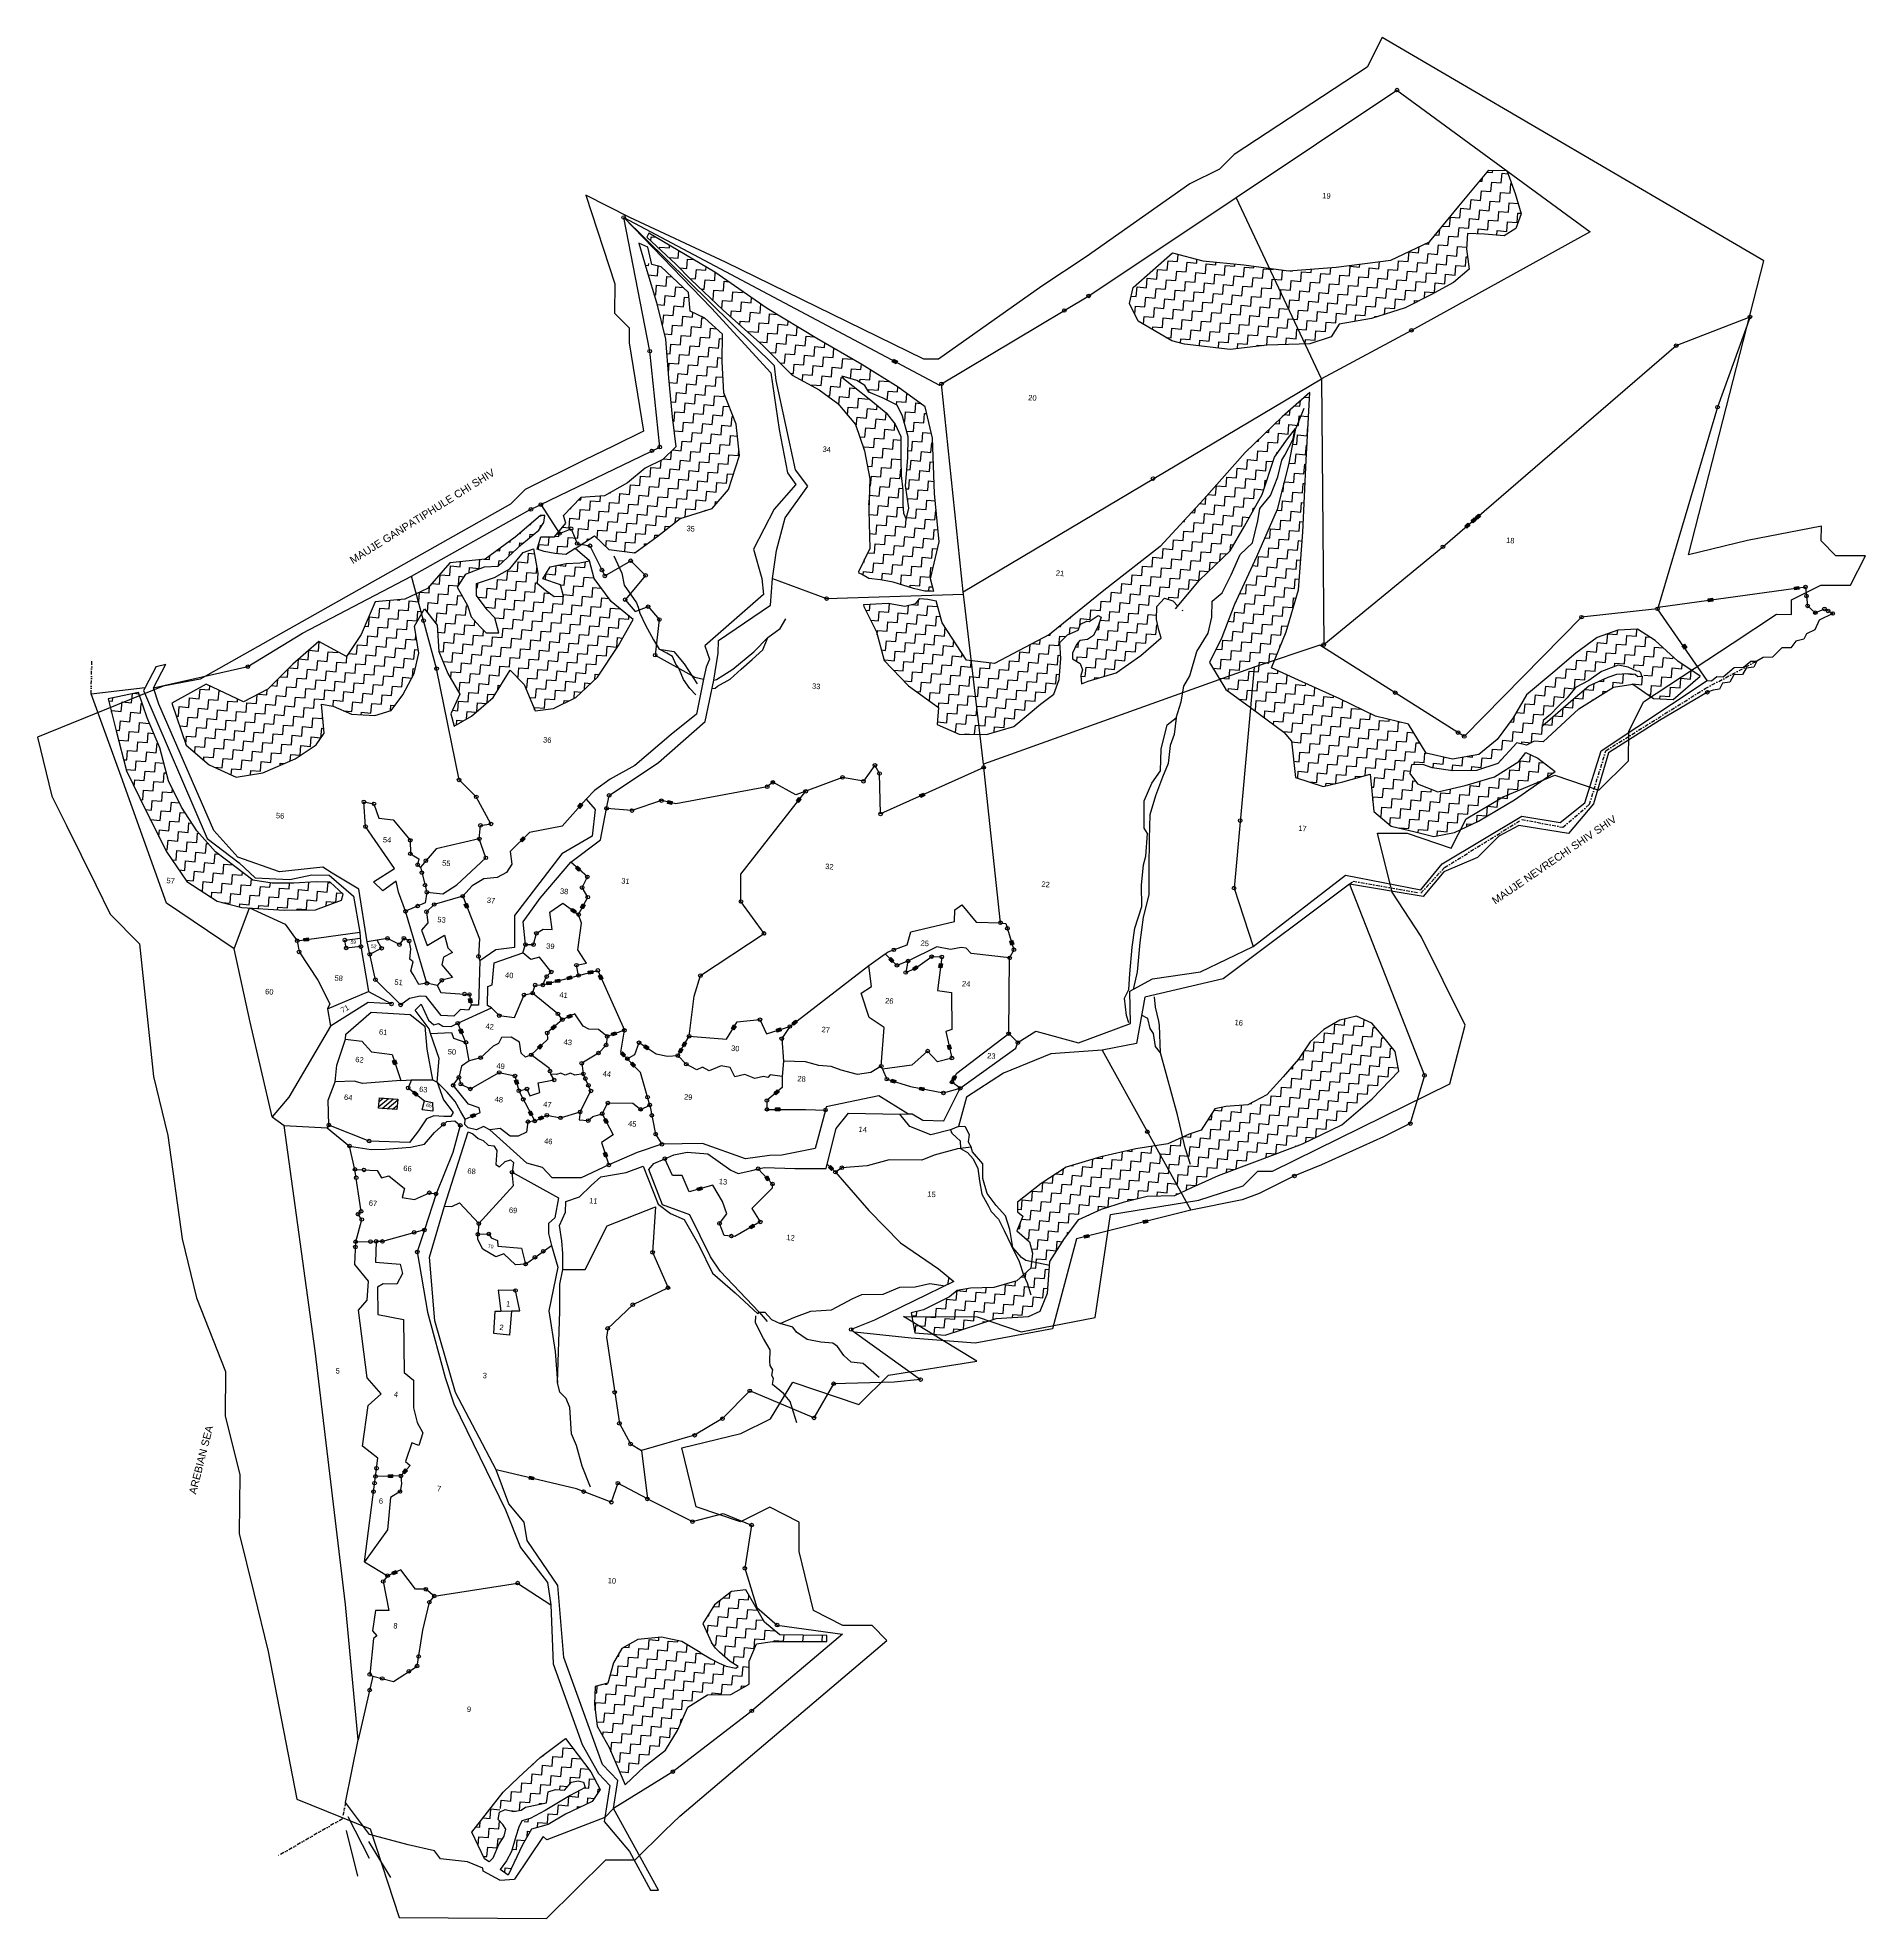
# Model space of a CAD drawing. Header units: metres. Extents: x 315709 to 318108, y 1893429 to 1895898.
import ezdxf

# ---------------------------------------------------------------- set-up
doc = ezdxf.new("R2010")
doc.units = ezdxf.units.M
doc.header["$MEASUREMENT"] = 0
doc.linetypes.add('DASHDOT', pattern=[1, 0.5, -0.25, 0, -0.25])
doc.linetypes.add('DIVIDE', pattern=[1.25, 0.5, -0.25, 0, -0.25, 0, -0.25])
for name, color, linetype in [('LINE_WATER', 4, 'Continuous'), ('OFF', 1, 'Continuous'), ('OTHERS', 1, 'Continuous'), ('POLY_HATCH', 12, 'Continuous'), ('POLY_PARCEL', 6, 'Continuous'), ('POLY_WATER', 4, 'Continuous'), ('TEXT_MAPOUT', 7, 'Continuous'), ('TEXT_PARCEL', 7, 'Continuous'), ('V_BOUND_LINE', 7, 'Continuous'), ('V_BOUND_STREAM_LINE', 7, 'DASHDOT'), ('V_DIVIDE_LINE', 7, 'DIVIDE'), ('VILLAGE BOUNDRY', 5, 'Continuous')]:
    doc.layers.add(name, color=color, linetype=linetype)
doc.styles.get("Standard").update_dxf_attribs({"font": 'arial.ttf'})
doc.styles.add('TEXT_MAP', font='')
doc.styles.get('TEXT_MAP').set_extended_font_data('Kruti Dev 050')

msp = doc.modelspace()

# ---------------------------------------------------------------- hatches: boundary and pattern name
for points in [[(316836.1, 1895469.4), (316837.9, 1895472.8), (316833, 1895475.4), (316831.2, 1895472)], [(317603.2, 1895269.2), (317600.7, 1895272.1), (317596.6, 1895268.5), (317599.1, 1895265.6)], [(317589.2, 1895257.2), (317586.8, 1895260.1), (317582.6, 1895256.5), (317585.1, 1895253.6)], [(317591, 1895263.7), (317593.5, 1895260.8), (317597.6, 1895264.4), (317595.1, 1895267.3)], [(318015.4, 1895176.4), (318015.9, 1895172.7), (318021.3, 1895173.4), (318020.8, 1895177.2)], [(317908.1, 1895157.9), (317907.6, 1895161.7), (317902.2, 1895161), (317902.6, 1895157.2)], [(317870.8, 1895094.8), (317874, 1895096.9), (317870.9, 1895101.5), (317867.8, 1895099.4)], [(316873.7, 1894902.6), (316872.2, 1894906), (316867.1, 1894903.8), (316868.7, 1894900.3)], [(316424.9, 1894889.9), (316422, 1894892.5), (316418.3, 1894888.4), (316421.2, 1894885.8)], [(316541.4, 1894891.1), (316542.2, 1894894.8), (316536.9, 1894896), (316536, 1894892.3)], [(316711.7, 1894897.7), (316708.7, 1894900), (316705.3, 1894895.7), (316708.3, 1894893.4)], [(316349.3, 1894845.9), (316346.7, 1894848.6), (316342.7, 1894844.7), (316345.4, 1894842)], [(316417.9, 1894810.1), (316415.4, 1894807.3), (316419.5, 1894803.6), (316422, 1894806.4)], [(316271.5, 1894754.7), (316275.1, 1894756.1), (316273.1, 1894761.3), (316269.5, 1894759.9)], [(316414, 1894748.2), (316416.2, 1894751.3), (316411.7, 1894754.5), (316409.5, 1894751.3)], [(316428.1, 1894758.7), (316424.7, 1894760.5), (316422.1, 1894755.6), (316425.5, 1894753.8)], [(316064.9, 1894712.2), (316064.4, 1894716), (316059, 1894715.2), (316059.5, 1894711.5)], [(316987, 1894706.5), (316990.6, 1894707.6), (316989, 1894712.8), (316985.4, 1894711.7)], [(316830.7, 1894683.6), (316833.4, 1894686.4), (316829.4, 1894690.2), (316826.8, 1894687.5)], [(316864.9, 1894676.2), (316862.7, 1894679.4), (316858.2, 1894676.2), (316860.4, 1894673.1)], [(316892.5, 1894677), (316896.3, 1894676.5), (316897, 1894682), (316893.2, 1894682.4)], [(316383.7, 1894654.7), (316383.4, 1894658.5), (316377.9, 1894658), (316378.3, 1894654.2)], [(316395, 1894657.7), (316394.6, 1894661.5), (316389.1, 1894660.9), (316389.5, 1894657.1)], [(316410.6, 1894662.2), (316409.6, 1894665.9), (316404.3, 1894664.5), (316405.3, 1894660.8)], [(316438.2, 1894669.2), (316437.6, 1894673), (316432.1, 1894672.1), (316432.8, 1894668.3)], [(316448, 1894661), (316451.5, 1894662.5), (316449.3, 1894667.5), (316445.8, 1894666)], [(316275.9, 1894630.5), (316279.7, 1894631.1), (316278.8, 1894636.5), (316275.1, 1894635.9)], [(316410.9, 1894612.3), (316409.3, 1894615.8), (316404.3, 1894613.5), (316405.9, 1894610)], [(316706.5, 1894604.7), (316704.2, 1894607.7), (316699.8, 1894604.3), (316702.1, 1894601.3)], [(316264.7, 1894590.1), (316268.2, 1894591.6), (316266.1, 1894596.7), (316262.5, 1894595.2)], [(316390, 1894598.8), (316387.5, 1894601.7), (316383.3, 1894598.1), (316385.8, 1894595.2)], [(316469.3, 1894588.9), (316468, 1894592.5), (316462.8, 1894590.7), (316464.1, 1894587.1)], [(316561.3, 1894577.6), (316558, 1894579.6), (316555.2, 1894574.8), (316558.5, 1894572.9)], [(316626.1, 1894599.7), (316622.8, 1894601.7), (316620, 1894597), (316623.2, 1894595)], [(316685.5, 1894594), (316684.3, 1894597.6), (316679.1, 1894596), (316680.2, 1894592.3)], [(316177.2, 1894549.2), (316180.8, 1894550.4), (316179.1, 1894555.6), (316175.4, 1894554.4)], [(316372.3, 1894573.6), (316369.6, 1894576.3), (316365.7, 1894572.4), (316368.4, 1894569.7)], [(316478.4, 1894559.8), (316481.1, 1894562.5), (316477.3, 1894566.4), (316474.5, 1894563.8)], [(316509.6, 1894569.1), (316511.7, 1894572.3), (316507.1, 1894575.3), (316505, 1894572.1)], [(316550.4, 1894566.5), (316553.7, 1894564.6), (316556.4, 1894569.3), (316553.2, 1894571.2)], [(316904.8, 1894569.4), (316908.5, 1894570.3), (316907.3, 1894575.6), (316903.6, 1894574.8)], [(316491.4, 1894546.3), (316494.2, 1894549), (316490.3, 1894552.9), (316487.6, 1894550.3)], [(316834.6, 1894525.1), (316835.7, 1894528.7), (316830.5, 1894530.4), (316829.3, 1894526.7)], [(316915.4, 1894533.5), (316912.1, 1894535.3), (316909.4, 1894530.5), (316912.7, 1894528.7)], [(316206.3, 1894508.2), (316208.7, 1894511.2), (316204.3, 1894514.7), (316202, 1894511.7)], [(316336.9, 1894523.3), (316340.6, 1894524.2), (316339.2, 1894529.5), (316335.5, 1894528.6)], [(316682.7, 1894513.5), (316680.2, 1894516.4), (316676, 1894512.9), (316678.4, 1894509.9)], [(316872.3, 1894515.3), (316873, 1894519.1), (316867.6, 1894520.1), (316866.9, 1894516.4)], [(316284.3, 1894481.9), (316282.7, 1894485.4), (316277.7, 1894483.1), (316279.3, 1894479.6)], [(316356.2, 1894482.2), (316359.6, 1894483.9), (316357, 1894488.8), (316353.6, 1894487)], [(316373.4, 1894478.8), (316371.7, 1894482.3), (316366.8, 1894479.9), (316368.4, 1894476.4)], [(316683.4, 1894488.8), (316683.4, 1894492.6), (316677.9, 1894492.7), (316677.8, 1894488.8)], [(316454.9, 1894472.4), (316458.3, 1894474.1), (316455.8, 1894479), (316452.4, 1894477.2)], [(316455.8, 1894434.5), (316452.2, 1894433.4), (316453.9, 1894428.1), (316457.5, 1894429.3)], [(316750.3, 1894417.2), (316747.6, 1894414.5), (316751.6, 1894410.6), (316754.2, 1894413.3)], [(316581.6, 1894385.4), (316580.6, 1894389), (316575.3, 1894387.5), (316576.4, 1894383.9)], [(316666.7, 1894396.8), (316670.1, 1894398.6), (316667.5, 1894403.4), (316664.2, 1894401.7)], [(316643.8, 1894337.1), (316645.7, 1894333.8), (316650.4, 1894336.6), (316648.6, 1894339.9)], [(317166.6, 1894342.3), (317165.7, 1894346), (317160.3, 1894344.7), (317161.3, 1894341)], [(317089.4, 1894323), (317088.5, 1894326.7), (317083.1, 1894325.3), (317084, 1894321.6)], [(316194.9, 1894016.4), (316192, 1894019), (316188.4, 1894014.8), (316191.2, 1894012.3)], [(316175.4, 1894007.6), (316175.3, 1894011.4), (316169.8, 1894011.2), (316169.9, 1894007.4)], [(316359.8, 1894004.3), (316360.7, 1894008), (316355.3, 1894009.3), (316354.4, 1894005.5)], [(316181.4, 1893882.2), (316179.8, 1893885.7), (316174.8, 1893883.5), (316176.3, 1893880)]]:
    msp.add_hatch(color=256).paths.add_polyline_path(points)

# ---------------------------------------------------------------- linework, layer by layer
for p, q in [((316831.2, 1895472), (316833, 1895475.4)), ((316836.1, 1895469.4), (316831.2, 1895472)), ((316833, 1895475.4), (316837.9, 1895472.8)), ((316837.9, 1895472.8), (316836.1, 1895469.4)), ((317596.6, 1895268.5), (317600.7, 1895272.1)), ((317600.7, 1895272.1), (317603.2, 1895269.2)), ((317582.6, 1895256.5), (317586.8, 1895260.1)), ((317585.1, 1895253.6), (317582.6, 1895256.5)), ((317589.2, 1895257.2), (317585.1, 1895253.6)), ((317586.8, 1895260.1), (317589.2, 1895257.2)), ((317591, 1895263.7), (317595.1, 1895267.3)), ((317593.5, 1895260.8), (317591, 1895263.7)), ((317597.6, 1895264.4), (317593.5, 1895260.8)), ((317595.1, 1895267.3), (317597.6, 1895264.4)), ((317599.1, 1895265.6), (317596.6, 1895268.5)), ((317603.2, 1895269.2), (317599.1, 1895265.6)), ((318015.4, 1895176.4), (318020.8, 1895177.2)), ((318015.9, 1895172.7), (318015.4, 1895176.4)), ((318021.3, 1895173.4), (318015.9, 1895172.7)), ((318020.8, 1895177.2), (318021.3, 1895173.4)), ((317902.2, 1895161), (317907.6, 1895161.7)), ((317902.6, 1895157.2), (317902.2, 1895161)), ((317908.1, 1895157.9), (317902.6, 1895157.2)), ((317907.6, 1895161.7), (317908.1, 1895157.9)), ((317867.8, 1895099.4), (317870.9, 1895101.5)), ((317870.8, 1895094.8), (317867.8, 1895099.4)), ((317870.9, 1895101.5), (317874, 1895096.9)), ((317874, 1895096.9), (317870.8, 1895094.8)), ((316867.1, 1894903.8), (316872.2, 1894906)), ((316868.7, 1894900.3), (316867.1, 1894903.8)), ((316873.7, 1894902.6), (316868.7, 1894900.3)), ((316872.2, 1894906), (316873.7, 1894902.6)), ((316418.3, 1894888.4), (316422, 1894892.5)), ((316421.2, 1894885.8), (316418.3, 1894888.4)), ((316424.9, 1894889.9), (316421.2, 1894885.8)), ((316422, 1894892.5), (316424.9, 1894889.9)), ((316536, 1894892.3), (316536.9, 1894896)), ((316541.4, 1894891.1), (316536, 1894892.3)), ((316536.9, 1894896), (316542.2, 1894894.8)), ((316542.2, 1894894.8), (316541.4, 1894891.1)), ((316705.3, 1894895.7), (316708.7, 1894900)), ((316708.3, 1894893.4), (316705.3, 1894895.7)), ((316711.7, 1894897.7), (316708.3, 1894893.4)), ((316708.7, 1894900), (316711.7, 1894897.7)), ((316342.7, 1894844.7), (316346.7, 1894848.6)), ((316345.4, 1894842), (316342.7, 1894844.7)), ((316349.3, 1894845.9), (316345.4, 1894842)), ((316346.7, 1894848.6), (316349.3, 1894845.9)), ((316415.4, 1894807.3), (316417.9, 1894810.1)), ((316419.5, 1894803.6), (316415.4, 1894807.3)), ((316417.9, 1894810.1), (316422, 1894806.4)), ((316422, 1894806.4), (316419.5, 1894803.6)), ((316269.5, 1894759.9), (316273.1, 1894761.3)), ((316271.5, 1894754.7), (316269.5, 1894759.9)), ((316275.1, 1894756.1), (316271.5, 1894754.7)), ((316273.1, 1894761.3), (316275.1, 1894756.1)), ((316409.5, 1894751.3), (316411.7, 1894754.5)), ((316411.7, 1894754.5), (316416.2, 1894751.3)), ((316422.1, 1894755.6), (316424.7, 1894760.5)), ((316425.5, 1894753.8), (316422.1, 1894755.6)), ((316424.7, 1894760.5), (316428.1, 1894758.7)), ((316428.1, 1894758.7), (316425.5, 1894753.8)), ((316414, 1894748.2), (316409.5, 1894751.3)), ((316416.2, 1894751.3), (316414, 1894748.2)), ((316059, 1894715.2), (316064.4, 1894716)), ((316059.5, 1894711.5), (316059, 1894715.2)), ((316064.9, 1894712.2), (316059.5, 1894711.5)), ((316064.4, 1894716), (316064.9, 1894712.2)), ((316985.4, 1894711.7), (316989, 1894712.8)), ((316987, 1894706.5), (316985.4, 1894711.7)), ((316990.6, 1894707.6), (316987, 1894706.5)), ((316989, 1894712.8), (316990.6, 1894707.6)), ((316826.8, 1894687.5), (316829.4, 1894690.2)), ((316830.7, 1894683.6), (316826.8, 1894687.5)), ((316829.4, 1894690.2), (316833.4, 1894686.4)), ((316833.4, 1894686.4), (316830.7, 1894683.6)), ((316858.2, 1894676.2), (316862.7, 1894679.4)), ((316862.7, 1894679.4), (316864.9, 1894676.2)), ((316892.5, 1894677), (316893.2, 1894682.4)), ((316893.2, 1894682.4), (316897, 1894682)), ((316897, 1894682), (316896.3, 1894676.5)), ((316377.9, 1894658), (316383.4, 1894658.5)), ((316378.3, 1894654.2), (316377.9, 1894658)), ((316383.7, 1894654.7), (316378.3, 1894654.2)), ((316383.4, 1894658.5), (316383.7, 1894654.7)), ((316389.1, 1894660.9), (316394.6, 1894661.5)), ((316389.5, 1894657.1), (316389.1, 1894660.9)), ((316395, 1894657.7), (316389.5, 1894657.1)), ((316394.6, 1894661.5), (316395, 1894657.7)), ((316404.3, 1894664.5), (316409.6, 1894665.9)), ((316405.3, 1894660.8), (316404.3, 1894664.5)), ((316410.6, 1894662.2), (316405.3, 1894660.8)), ((316409.6, 1894665.9), (316410.6, 1894662.2)), ((316432.1, 1894672.1), (316437.6, 1894673)), ((316432.8, 1894668.3), (316432.1, 1894672.1)), ((316438.2, 1894669.2), (316432.8, 1894668.3)), ((316437.6, 1894673), (316438.2, 1894669.2)), ((316445.8, 1894666), (316449.3, 1894667.5)), ((316448, 1894661), (316445.8, 1894666)), ((316451.5, 1894662.5), (316448, 1894661)), ((316449.3, 1894667.5), (316451.5, 1894662.5)), ((316860.4, 1894673.1), (316858.2, 1894676.2)), ((316864.9, 1894676.2), (316860.4, 1894673.1)), ((316896.3, 1894676.5), (316892.5, 1894677)), ((316275.1, 1894635.9), (316278.8, 1894636.5)), ((316275.9, 1894630.5), (316275.1, 1894635.9)), ((316279.7, 1894631.1), (316275.9, 1894630.5)), ((316278.8, 1894636.5), (316279.7, 1894631.1)), ((316404.3, 1894613.5), (316409.3, 1894615.8)), ((316405.9, 1894610), (316404.3, 1894613.5)), ((316410.9, 1894612.3), (316405.9, 1894610)), ((316409.3, 1894615.8), (316410.9, 1894612.3)), ((316699.8, 1894604.3), (316704.2, 1894607.7)), ((316702.1, 1894601.3), (316699.8, 1894604.3)), ((316706.5, 1894604.7), (316702.1, 1894601.3)), ((316704.2, 1894607.7), (316706.5, 1894604.7)), ((316262.5, 1894595.2), (316266.1, 1894596.7)), ((316264.7, 1894590.1), (316262.5, 1894595.2)), ((316268.2, 1894591.6), (316264.7, 1894590.1)), ((316266.1, 1894596.7), (316268.2, 1894591.6)), ((316383.3, 1894598.1), (316387.5, 1894601.7)), ((316385.8, 1894595.2), (316383.3, 1894598.1)), ((316390, 1894598.8), (316385.8, 1894595.2)), ((316387.5, 1894601.7), (316390, 1894598.8)), ((316462.8, 1894590.7), (316468, 1894592.5)), ((316464.1, 1894587.1), (316462.8, 1894590.7)), ((316469.3, 1894588.9), (316464.1, 1894587.1)), ((316468, 1894592.5), (316469.3, 1894588.9)), ((316555.2, 1894574.8), (316558, 1894579.6)), ((316558, 1894579.6), (316561.3, 1894577.6)), ((316620, 1894597), (316622.8, 1894601.7)), ((316623.2, 1894595), (316620, 1894597)), ((316622.8, 1894601.7), (316626.1, 1894599.7)), ((316626.1, 1894599.7), (316623.2, 1894595)), ((316679.1, 1894596), (316684.3, 1894597.6)), ((316680.2, 1894592.3), (316679.1, 1894596)), ((316685.5, 1894594), (316680.2, 1894592.3)), ((316684.3, 1894597.6), (316685.5, 1894594)), ((316175.4, 1894554.4), (316179.1, 1894555.6)), ((316179.1, 1894555.6), (316180.8, 1894550.4)), ((316365.7, 1894572.4), (316369.6, 1894576.3)), ((316368.4, 1894569.7), (316365.7, 1894572.4)), ((316372.3, 1894573.6), (316368.4, 1894569.7)), ((316369.6, 1894576.3), (316372.3, 1894573.6)), ((316474.5, 1894563.8), (316477.3, 1894566.4)), ((316478.4, 1894559.8), (316474.5, 1894563.8)), ((316477.3, 1894566.4), (316481.1, 1894562.5)), ((316481.1, 1894562.5), (316478.4, 1894559.8)), ((316505, 1894572.1), (316507.1, 1894575.3)), ((316509.6, 1894569.1), (316505, 1894572.1)), ((316507.1, 1894575.3), (316511.7, 1894572.3)), ((316511.7, 1894572.3), (316509.6, 1894569.1)), ((316550.4, 1894566.5), (316553.2, 1894571.2)), ((316553.7, 1894564.6), (316550.4, 1894566.5)), ((316553.2, 1894571.2), (316556.4, 1894569.3)), ((316556.4, 1894569.3), (316553.7, 1894564.6)), ((316558.5, 1894572.9), (316555.2, 1894574.8)), ((316561.3, 1894577.6), (316558.5, 1894572.9)), ((316903.6, 1894574.8), (316907.3, 1894575.6)), ((316904.8, 1894569.4), (316903.6, 1894574.8)), ((316908.5, 1894570.3), (316904.8, 1894569.4)), ((316907.3, 1894575.6), (316908.5, 1894570.3)), ((316177.2, 1894549.2), (316175.4, 1894554.4)), ((316180.8, 1894550.4), (316177.2, 1894549.2)), ((316487.6, 1894550.3), (316490.3, 1894552.9)), ((316491.4, 1894546.3), (316487.6, 1894550.3)), ((316490.3, 1894552.9), (316494.2, 1894549)), ((316494.2, 1894549), (316491.4, 1894546.3)), ((316829.3, 1894526.7), (316830.5, 1894530.4)), ((316830.5, 1894530.4), (316835.7, 1894528.7)), ((316909.4, 1894530.5), (316912.1, 1894535.3)), ((316912.7, 1894528.7), (316909.4, 1894530.5)), ((316912.1, 1894535.3), (316915.4, 1894533.5)), ((316915.4, 1894533.5), (316912.7, 1894528.7)), ((316202, 1894511.7), (316204.3, 1894514.7)), ((316206.3, 1894508.2), (316202, 1894511.7)), ((316204.3, 1894514.7), (316208.7, 1894511.2)), ((316208.7, 1894511.2), (316206.3, 1894508.2)), ((316335.5, 1894528.6), (316339.2, 1894529.5)), ((316336.9, 1894523.3), (316335.5, 1894528.6)), ((316340.6, 1894524.2), (316336.9, 1894523.3)), ((316339.2, 1894529.5), (316340.6, 1894524.2)), ((316676, 1894512.9), (316680.2, 1894516.4)), ((316678.4, 1894509.9), (316676, 1894512.9)), ((316682.7, 1894513.5), (316678.4, 1894509.9)), ((316680.2, 1894516.4), (316682.7, 1894513.5)), ((316834.6, 1894525.1), (316829.3, 1894526.7)), ((316835.7, 1894528.7), (316834.6, 1894525.1)), ((316866.9, 1894516.4), (316867.6, 1894520.1)), ((316872.3, 1894515.3), (316866.9, 1894516.4)), ((316867.6, 1894520.1), (316873, 1894519.1)), ((316873, 1894519.1), (316872.3, 1894515.3)), ((316277.7, 1894483.1), (316282.7, 1894485.4)), ((316279.3, 1894479.6), (316277.7, 1894483.1)), ((316284.3, 1894481.9), (316279.3, 1894479.6)), ((316282.7, 1894485.4), (316284.3, 1894481.9)), ((316353.6, 1894487), (316357, 1894488.8)), ((316356.2, 1894482.2), (316353.6, 1894487)), ((316359.6, 1894483.9), (316356.2, 1894482.2)), ((316357, 1894488.8), (316359.6, 1894483.9)), ((316366.8, 1894479.9), (316371.7, 1894482.3)), ((316371.7, 1894482.3), (316373.4, 1894478.8)), ((316677.8, 1894488.8), (316677.9, 1894492.7)), ((316683.4, 1894488.8), (316677.8, 1894488.8)), ((316677.9, 1894492.7), (316683.4, 1894492.6)), ((316683.4, 1894492.6), (316683.4, 1894488.8)), ((316368.4, 1894476.4), (316366.8, 1894479.9)), ((316373.4, 1894478.8), (316368.4, 1894476.4)), ((316452.4, 1894477.2), (316455.8, 1894479)), ((316454.9, 1894472.4), (316452.4, 1894477.2)), ((316458.3, 1894474.1), (316454.9, 1894472.4)), ((316455.8, 1894479), (316458.3, 1894474.1)), ((316452.2, 1894433.4), (316455.8, 1894434.5)), ((316453.9, 1894428.1), (316452.2, 1894433.4)), ((316455.8, 1894434.5), (316457.5, 1894429.3)), ((316457.5, 1894429.3), (316453.9, 1894428.1)), ((316747.6, 1894414.5), (316750.3, 1894417.2)), ((316751.6, 1894410.6), (316747.6, 1894414.5)), ((316750.3, 1894417.2), (316754.2, 1894413.3)), ((316754.2, 1894413.3), (316751.6, 1894410.6)), ((316575.3, 1894387.5), (316580.6, 1894389)), ((316576.4, 1894383.9), (316575.3, 1894387.5)), ((316581.6, 1894385.4), (316576.4, 1894383.9)), ((316580.6, 1894389), (316581.6, 1894385.4)), ((316664.2, 1894401.7), (316667.5, 1894403.4)), ((316666.7, 1894396.8), (316664.2, 1894401.7)), ((316670.1, 1894398.6), (316666.7, 1894396.8)), ((316667.5, 1894403.4), (316670.1, 1894398.6)), ((316643.8, 1894337.1), (316648.6, 1894339.9)), ((316645.7, 1894333.8), (316643.8, 1894337.1)), ((316650.4, 1894336.6), (316645.7, 1894333.8)), ((316648.6, 1894339.9), (316650.4, 1894336.6)), ((317160.3, 1894344.7), (317165.7, 1894346)), ((317161.3, 1894341), (317160.3, 1894344.7)), ((317166.6, 1894342.3), (317161.3, 1894341)), ((317165.7, 1894346), (317166.6, 1894342.3)), ((317083.1, 1894325.3), (317088.5, 1894326.7)), ((317084, 1894321.6), (317083.1, 1894325.3)), ((317089.4, 1894323), (317084, 1894321.6)), ((317088.5, 1894326.7), (317089.4, 1894323)), ((316188.4, 1894014.8), (316192, 1894019)), ((316191.2, 1894012.3), (316188.4, 1894014.8)), ((316194.9, 1894016.4), (316191.2, 1894012.3)), ((316192, 1894019), (316194.9, 1894016.4)), ((316169.8, 1894011.2), (316175.3, 1894011.4)), ((316169.9, 1894007.4), (316169.8, 1894011.2)), ((316175.4, 1894007.6), (316169.9, 1894007.4)), ((316175.3, 1894011.4), (316175.4, 1894007.6)), ((316354.4, 1894005.5), (316355.3, 1894009.3)), ((316359.8, 1894004.3), (316354.4, 1894005.5)), ((316355.3, 1894009.3), (316360.7, 1894008)), ((316360.7, 1894008), (316359.8, 1894004.3)), ((316174.8, 1893883.5), (316179.8, 1893885.7)), ((316176.3, 1893880), (316174.8, 1893883.5)), ((316181.4, 1893882.2), (316176.3, 1893880)), ((316179.8, 1893885.7), (316181.4, 1893882.2))]:
    msp.add_line(p, q)
for centre in [(317493.6, 1895828.7), (316478.7, 1895661.5), (317089, 1895558.5), (317057, 1895539.4), (317957, 1895530.9), (317512.6, 1895513.3), (317860.1, 1895493.3), (316512.9, 1895486), (316895.9, 1895443.1), (317914.4, 1895412.5), (316515.8, 1895355.2), (316526, 1895360.1), (317173.4, 1895318.8), (316356.9, 1895278.3), (316370, 1895284.7), (316394.6, 1895246.7), (316409.6, 1895253), (316417.6, 1895233.6), (316434.4, 1895230.7), (317553.9, 1895229.2), (316450.1, 1895198.7), (316487.9, 1895211), (316453.9, 1895191), (316507.4, 1895191.6), (318029.8, 1895176.5), (316480.6, 1895159.8), (316510.8, 1895150.7), (316745, 1895161.3), (317835.5, 1895147.8), (318031.1, 1895164.6), (318032.6, 1895151.6), (318054.6, 1895147.7), (318059.4, 1895145), (316216, 1895132.4), (316525.4, 1895133.7), (317735.8, 1895136.9), (318042.6, 1895142.7), (318065.5, 1895141.7), (317397.5, 1895100.9), (315985.4, 1895071.9), (316520, 1895087), (316233.1, 1895069.3), (317491.3, 1895037.7), (317901, 1895038.3), (317573.8, 1894985.4), (317581.9, 1894980.3), (316262.6, 1894923.2), (316765.9, 1894926.5), (316808.4, 1894942.4), (316814.3, 1894931.7), (316951.2, 1894939.7), (316285.1, 1894901), (316459.5, 1894902.9), (316667.1, 1894914.2), (316674.4, 1894920.1), (316717.6, 1894908.3), (316793.4, 1894921.5), (316137.7, 1894894.4), (316150.9, 1894891.8), (316456.2, 1894885.9), (316489.5, 1894883), (316528.2, 1894896), (316815.8, 1894878.5), (316139.9, 1894862), (316290.6, 1894863.5), (316304.5, 1894865.4), (317287.8, 1894869.9), (316198.5, 1894844), (316198.7, 1894826.4), (316289.2, 1894845.7), (316208.2, 1894811.9), (316213.7, 1894801.5), (316219, 1894817.1), (316297.7, 1894821), (316217.9, 1894785.1), (316220.4, 1894775.8), (316424.1, 1894781.9), (316431, 1894795.9), (317279.7, 1894781.2), (316192.4, 1894750.8), (316208.2, 1894757.6), (316219.9, 1894750.2), (316229.9, 1894759.7), (316267.4, 1894770.6), (316431.5, 1894769.3), (316632.6, 1894763.6), (316419.5, 1894746.5), (316973.3, 1894735.7), (316982.3, 1894728.4), (316050.2, 1894712.1), (316112.8, 1894713), (316114.4, 1894702.6), (316133.8, 1894704.5), (316161, 1894702.2), (316168.7, 1894715.2), (316184.3, 1894707.1), (316190.2, 1894715.4), (316197, 1894711.9), (316349.8, 1894707.1), (316360.2, 1894707.1), (316364.1, 1894721.9), (316662.9, 1894721.7), (316052.6, 1894697.5), (316145.4, 1894694.4), (316288.1, 1894691.5), (316416.6, 1894680.1), (316833.2, 1894700.2), (316837.3, 1894679.8), (316851.8, 1894685.5), (316882.9, 1894691.3), (316896.1, 1894690.9), (316985.2, 1894689.6), (316990.8, 1894700.3), (316152.8, 1894660.9), (316220.4, 1894656.3), (316240, 1894660.3), (316362.5, 1894653.9), (316372.5, 1894654.1), (316377.5, 1894665.1), (316383.7, 1894671.1), (316419.4, 1894666.5), (316444.7, 1894673.2), (316579.4, 1894666.4), (316848.8, 1894670.4), (316173.9, 1894629.2), (316186, 1894627.8), (316269.7, 1894642.1), (316276.1, 1894641.6), (316347.9, 1894641), (316359.2, 1894643.3), (316260.9, 1894603.9), (316315.3, 1894613.8), (316392.3, 1894616.2), (316398.3, 1894608.6), (316657.4, 1894608.6), (316271.6, 1894578.7), (316378.3, 1894591.2), (316457, 1894586.5), (316479.6, 1894594.6), (316498.8, 1894578.4), (316564.5, 1894586.8), (316686.1, 1894583.6), (316696.7, 1894599.6), (316984, 1894590.2), (316996.1, 1894578.5), (316290.8, 1894558.6), (316357.3, 1894562.4), (316445.6, 1894564.7), (316455.6, 1894575.2), (316483.4, 1894557.3), (316549.6, 1894561.4), (316877.6, 1894567.3), (316909.4, 1894558.1), (316262.4, 1894532.7), (316315.3, 1894539.2), (316335.9, 1894534.6), (316381.9, 1894541), (316387.4, 1894529.4), (316423.6, 1894551.3), (316425.7, 1894537.3), (316428.4, 1894531.2), (316560.8, 1894550.1), (316816.7, 1894547.5), (316824.1, 1894530.4), (317529.6, 1894535.3), (316195.8, 1894519), (316254.9, 1894522.4), (316265, 1894523.9), (316277.4, 1894517.6), (316341, 1894515.2), (316346.8, 1894504), (316351.6, 1894517.6), (316432.4, 1894522.3), (316435.7, 1894514.9), (316510, 1894506.8), (316898.3, 1894512.3), (316909.5, 1894526.7), (316920.4, 1894518.4), (316377.8, 1894483.1), (316395.6, 1894479.7), (316421.5, 1894487.5), (316450.5, 1894485), (316457.9, 1894499.2), (316501, 1894490.8), (316512.9, 1894496.5), (316515.6, 1894482.9), (316666.6, 1894502.4), (316666.7, 1894490.8), (316743.5, 1894489.9), (316091.7, 1894470.1), (316242.1, 1894471.1), (316264.2, 1894469.8), (316353, 1894474.6), (316361.9, 1894475.4), (316432.1, 1894476.1), (316520.6, 1894458.3), (317165.9, 1894461.5), (317511.1, 1894472.1), (316118.8, 1894442.7), (316144.5, 1894449.1), (316528.8, 1894444.9), (316126, 1894412), (316137.8, 1894411.3), (316332.1, 1894408.3), (316459.2, 1894417.9), (316532.7, 1894426), (316655.2, 1894412.8), (316756.6, 1894408.4), (316765, 1894414.1), (316127.6, 1894401), (316223.6, 1894381.4), (316232.4, 1894379.8), (316674, 1894392.8), (317359, 1894403.4), (316134, 1894356.9), (316129.9, 1894353.2), (316134.9, 1894346.2), (316217.1, 1894332.5), (316288.5, 1894340.9), (316604.5, 1894341.1), (316658, 1894343), (316126.6, 1894310.2), (316126.9, 1894317.1), (316146.3, 1894317.3), (316153.7, 1894317.4), (316161.9, 1894317.4), (316203.7, 1894329.3), (316287.2, 1894326.8), (316301.7, 1894327.2), (316620, 1894324.4), (316207.7, 1894303.6), (316350, 1894287.7), (316362.1, 1894296.5), (316373.2, 1894304.6), (316516.6, 1894303.2), (316536.9, 1894256.7), (316336.6, 1894253), (316490.6, 1894234.3), (316457.8, 1894203.3), (316777.2, 1894201.8), (316868.4, 1894136.1), (316466.9, 1894119.4), (316644.1, 1894121.3), (316754.2, 1894130.7), (316608.4, 1894084.8), (316728.4, 1894085.7), (316473.1, 1894078.6), (316571.8, 1894063), (316487.7, 1894051.7), (316154.3, 1894019.7), (316186.3, 1894009.7), (316150.3, 1893989), (316151.7, 1894000.1), (316152.9, 1894009), (316185.1, 1893989.2), (316426.1, 1893989.1), (316471.1, 1894000.1), (316462.4, 1893975.1), (316509.7, 1893979.5), (316569, 1893949.6), (316646.6, 1893945.2), (316637.7, 1893888.4), (316163.1, 1893871.1), (316168.8, 1893878.7), (316339.5, 1893869), (316219, 1893860.9), (316223.6, 1893843.9), (316230.1, 1893851.9), (316680, 1893813.8), (316209.5, 1893772.6), (316145.3, 1893749.1), (316161.8, 1893743.7), (316196.7, 1893753.1), (316207.5, 1893760.1), (316145.2, 1893728.5), (316646.8, 1893701.3), (316543.2, 1893621.4)]:
    msp.add_circle(centre, 2.36)
at = {"layer": 'LINE_WATER'}
for p, q in [((317358.6, 1895378.8), (317371.8, 1895411.3)), ((317346.5, 1895349.3), (317357.3, 1895370.7)), ((317357.3, 1895370.7), (317358.6, 1895378.8)), ((317342.6, 1895343.1), (317346.5, 1895349.3)), ((317327.5, 1895296.7), (317337.1, 1895321.2)), ((317337.1, 1895321.2), (317342.6, 1895343.1)), ((317313.8, 1895279.4), (317327.5, 1895296.7)), ((317311.1, 1895263.2), (317313.8, 1895279.4)), ((317303.8, 1895234.4), (317311.1, 1895263.2)), ((317287.7, 1895219.3), (317303.8, 1895234.4)), ((316465.8, 1895217.2), (316476.2, 1895194.7)), ((317275.8, 1895192.4), (317287.7, 1895219.3)), ((316476.2, 1895194.7), (316479.2, 1895179)), ((316479.2, 1895179), (316495.6, 1895155.6)), ((317264.1, 1895168.6), (317275.8, 1895192.4)), ((316495.6, 1895155.6), (316497.6, 1895149.9)), ((316497.6, 1895149.9), (316499.8, 1895142.1)), ((317250.5, 1895136.9), (317251, 1895157.8)), ((317251, 1895157.8), (317264.1, 1895168.6)), ((316499.8, 1895142.1), (316507.1, 1895126.3)), ((316507.1, 1895126.3), (316517.7, 1895107.1)), ((316684, 1895122.1), (316691.6, 1895134.8)), ((317245.9, 1895115.7), (317250.5, 1895136.9)), ((316517.7, 1895107.1), (316525.1, 1895095)), ((316649.4, 1895091.2), (316667.8, 1895110.1)), ((316661.2, 1895094.2), (316667.8, 1895110.1)), ((316667.8, 1895110.1), (316684, 1895122.1)), ((317231.1, 1895091.7), (317245.9, 1895115.7)), ((316525.1, 1895095), (316544.4, 1895091.9)), ((316535.5, 1895089.6), (316525.1, 1895095)), ((316542.6, 1895085.2), (316535.5, 1895089.6)), ((316547.1, 1895075), (316542.6, 1895085.2)), ((316544.4, 1895091.9), (316558.2, 1895075.5)), ((316550.9, 1895070), (316547.1, 1895075)), ((316558.2, 1895075.5), (316575.1, 1895049.5)), ((316622, 1895068.6), (316649.4, 1895091.2)), ((316632.9, 1895068.6), (316647.4, 1895081.4)), ((316647.4, 1895081.4), (316661.2, 1895094.2)), ((317221.6, 1895059.9), (317231.1, 1895091.7)), ((316557.2, 1895055.1), (316550.9, 1895070)), ((316565.3, 1895043.4), (316557.2, 1895055.1)), ((316596.8, 1895054.3), (316600.6, 1895054.9)), ((316600.6, 1895054.9), (316622, 1895068.6)), ((316602, 1895046.2), (316618.2, 1895055.6)), ((316618.2, 1895055.6), (316632.9, 1895068.6)), ((317213.7, 1895046.4), (317221.6, 1895059.9)), ((316573.5, 1895035.1), (316565.3, 1895043.4)), ((316594.6, 1895043.4), (316598.9, 1895043.8)), ((316598.9, 1895043.8), (316602, 1895046.2)), ((317204, 1895004.8), (317210.2, 1895025.9)), ((317210.2, 1895025.9), (317213.7, 1895046.4)), ((317192, 1894995.4), (317204, 1895004.8)), ((317204, 1895004.8), (317201.1, 1894982.7)), ((317183.9, 1894963.8), (317192, 1894995.4)), ((317201.1, 1894982.7), (317195.9, 1894968.5)), ((317183.1, 1894935.2), (317183.9, 1894963.8)), ((317195.9, 1894968.5), (317193.1, 1894944.8)), ((317171.8, 1894919), (317183.1, 1894935.2)), ((317185.8, 1894926.9), (317176.7, 1894902.4)), ((317193.1, 1894944.8), (317185.8, 1894926.9)), ((317193.1, 1894944.8), (317193.1, 1894944.8)), ((317161.8, 1894895.6), (317171.8, 1894919)), ((317176.7, 1894902.4), (317169.1, 1894877.2)), ((317161.7, 1894859.9), (317161.8, 1894895.6)), ((317169.1, 1894877.2), (317168.3, 1894845.8)), ((317166, 1894853), (317161.7, 1894859.9)), ((317163.8, 1894823.2), (317166, 1894853)), ((317168.3, 1894845.8), (317168, 1894807.5)), ((317158.5, 1894785.1), (317161, 1894811.7)), ((317161, 1894811.7), (317163.8, 1894823.2)), ((317168, 1894807.5), (317167.9, 1894772.3)), ((317158.6, 1894757.2), (317158.5, 1894785.1)), ((317149.6, 1894728.5), (317158.6, 1894757.2)), ((317167.9, 1894772.3), (317160.5, 1894743)), ((317146.2, 1894703.6), (317149.6, 1894728.5)), ((317160.5, 1894743), (317155.9, 1894709.8)), ((317143.1, 1894668.6), (317146.2, 1894703.6)), ((317155.9, 1894709.8), (317152.4, 1894671.3)), ((317141.6, 1894648.2), (317143.1, 1894668.6)), ((317152.4, 1894671.3), (317147.2, 1894648.2)), ((317136, 1894636.7), (317141.6, 1894648.2)), ((317138.7, 1894613.9), (317136, 1894636.7)), ((317176.5, 1894624.8), (317175.4, 1894638.5)), ((317141.6, 1894604.2), (317138.7, 1894613.9)), ((317166.4, 1894610.2), (317158.5, 1894614.4)), ((317169.6, 1894596.9), (317166.4, 1894610.2)), ((317181, 1894606.6), (317176.5, 1894624.8)), ((317182, 1894600.8), (317181, 1894606.6)), ((317174.2, 1894590.4), (317169.6, 1894596.9)), ((317176.8, 1894573.4), (317174.2, 1894590.4)), ((317183.1, 1894565.2), (317182, 1894600.8)), ((317183.1, 1894565.2), (317176.8, 1894573.4)), ((317205.4, 1894483.4), (317183.1, 1894565.2)), ((317215.7, 1894440.2), (317205.4, 1894483.4)), ((316907.4, 1894464.1), (316909.2, 1894459.7)), ((316909.2, 1894459.7), (316915.3, 1894453.7)), ((316915.3, 1894453.7), (316920.4, 1894449.6)), ((316920.4, 1894449.6), (316920.9, 1894439.5)), ((316920.9, 1894439.5), (316930, 1894434.1)), ((316930, 1894434.1), (316937.3, 1894425.9)), ((316936.3, 1894435.1), (316934.7, 1894441)), ((316950.1, 1894419.2), (316936.3, 1894435.1)), ((317222.5, 1894418.5), (317215.7, 1894440.2)), ((316937.3, 1894425.9), (316943.4, 1894413)), ((316943.4, 1894413), (316945.8, 1894397)), ((316949.9, 1894400.1), (316950.1, 1894419.2)), ((316945.8, 1894397), (316948.9, 1894379.6)), ((316955.9, 1894380.3), (316949.9, 1894400.1)), ((316948.9, 1894379.6), (316957.3, 1894363.9)), ((316967.4, 1894364.8), (316955.9, 1894380.3)), ((316957.3, 1894363.9), (316960.9, 1894356.9)), ((316979.9, 1894350.9), (316967.4, 1894364.8)), ((316960.9, 1894356.9), (316970.7, 1894346.7)), ((316970.7, 1894346.7), (316977.9, 1894332)), ((316985.6, 1894332.9), (316979.9, 1894350.9)), ((316989.5, 1894309.4), (316985.6, 1894332.9)), ((316977.9, 1894332), (316987.3, 1894312.4)), ((316987.3, 1894312.4), (316997.9, 1894290.9)), ((317000.8, 1894296.5), (316989.5, 1894309.4)), ((316997.9, 1894290.9), (317003.4, 1894273.6)), ((317006.5, 1894292.5), (317000.8, 1894296.5)), ((317037.7, 1894286), (317006.5, 1894292.5)), ((316861.1, 1894258), (316880.4, 1894262.1)), ((316880.4, 1894262.1), (316900.5, 1894259.3)), ((316904.3, 1894261.1), (316905.7, 1894269.9)), ((317003.4, 1894273.6), (317008.2, 1894263.1)), ((317008.2, 1894263.1), (317013.2, 1894247.3)), ((316751.4, 1894227.7), (316779.3, 1894242.7)), ((316779.3, 1894242.7), (316791.4, 1894247.8)), ((316791.4, 1894247.8), (316819.1, 1894248.1)), ((316819.1, 1894248.1), (316840.9, 1894257.3)), ((316840.9, 1894257.3), (316861.1, 1894258)), ((316651.6, 1894210.5), (316651.9, 1894219.6)), ((316662.2, 1894190.1), (316651.6, 1894210.5)), ((316656.3, 1894224.6), (316664, 1894224.7)), ((316656.3, 1894224.6), (316667, 1894212.3)), ((316664, 1894224.7), (316672.5, 1894214.9)), ((316672.5, 1894214.9), (316684, 1894209.5)), ((316684, 1894209.5), (316701.8, 1894217.8)), ((316700.6, 1894205.1), (316684, 1894209.5)), ((316701.8, 1894217.8), (316724.5, 1894225.7)), ((316724.5, 1894225.7), (316751.4, 1894227.7)), ((316670.8, 1894175.2), (316662.2, 1894190.1)), ((316705.5, 1894198.4), (316700.6, 1894205.1)), ((316719.5, 1894188.5), (316705.5, 1894198.4)), ((316737.2, 1894185.4), (316719.5, 1894188.5)), ((316753.1, 1894184.1), (316737.2, 1894185.4)), ((316670.3, 1894159.8), (316670.8, 1894175.2)), ((316670.7, 1894154.8), (316670.3, 1894159.8)), ((316759.1, 1894179.6), (316753.1, 1894184.1)), ((316767.8, 1894167.7), (316759.1, 1894179.6)), ((316777.2, 1894158.9), (316767.8, 1894167.7)), ((316674.5, 1894148.7), (316670.7, 1894154.8)), ((316673.1, 1894141.6), (316674.5, 1894148.7)), ((316675.2, 1894137.6), (316673.1, 1894141.6)), ((316674, 1894129.8), (316675.2, 1894137.6)), ((316793, 1894157.3), (316777.2, 1894158.9)), ((316813.8, 1894139), (316793, 1894157.3)), ((316394.9, 1894119.4), (316391.7, 1894132.1)), ((316403, 1894111.1), (316394.9, 1894119.4)), ((316407.8, 1894099.6), (316403, 1894111.1)), ((316688.4, 1894117.9), (316674, 1894129.8)), ((316697.1, 1894107.3), (316688.4, 1894117.9)), ((316410.2, 1894064.7), (316407.8, 1894099.6)), ((316705.7, 1894079.5), (316697.1, 1894107.3)), ((316416.6, 1894049.7), (316410.2, 1894064.7)), ((316424.2, 1894022.3), (316416.6, 1894049.7)), ((316435.3, 1893995), (316424.2, 1894022.3))]:
    msp.add_line(p, q, dxfattribs=at)
at = {"layer": 'OFF'}
for p, q in [((315865, 1895072), (315877.9, 1895075.2)), ((316017.3, 1894481.2), (316033.2, 1894469.5)), ((316453.7, 1893561.2), (316465.2, 1893573.2)), ((316316, 1893479), (316335.5, 1893480.5)), ((316513.7, 1893466), (316524.2, 1893465.9))]:
    msp.add_line(p, q, dxfattribs=at)
at = {"layer": 'OTHERS'}
for p, q in [((316157, 1894492.4), (316158.2, 1894506.1)), ((316158.2, 1894506.1), (316182.3, 1894504.1)), ((316181.1, 1894490.4), (316157, 1894492.4)), ((316182.3, 1894504.1), (316181.1, 1894490.4)), ((316114.4, 1893544.3), (316129.1, 1893484.2)), ((316116.6, 1893562.6), (316144.6, 1893508.1)), ((316143.6, 1893529.6), (316172.6, 1893482.7))]:
    msp.add_line(p, q, dxfattribs=at)
at = {"layer": 'OTHERS', "linetype": 'Continuous'}
for p, q in [((316157.8, 1894501.1), (316163.2, 1894505.7)), ((316157.2, 1894494.4), (316169.9, 1894505.2)), ((316161.7, 1894492), (316176.6, 1894504.6)), ((316168.4, 1894491.4), (316182.2, 1894503.1)), ((316175.1, 1894490.9), (316181.6, 1894496.4))]:
    msp.add_line(p, q, dxfattribs=at)
at = {"layer": 'POLY_HATCH'}
for p, q in [((317574.8, 1895676.3), (317614, 1895723.7)), ((317614, 1895723.7), (317637.6, 1895723)), ((317637.6, 1895723), (317648.7, 1895693.1)), ((317648.7, 1895693.1), (317656.4, 1895666.3)), ((317536.4, 1895629.6), (317574.8, 1895676.3)), ((317656.4, 1895666.3), (317649.6, 1895647.1)), ((316511.6, 1895641.1), (316509.2, 1895635.6)), ((316598.4, 1895589.8), (316511.6, 1895641.1)), ((317649.6, 1895647.1), (317634.1, 1895637.3)), ((316510.3, 1895622.6), (316498.7, 1895627.8)), ((316498.7, 1895627.8), (316509, 1895591.9)), ((316509.2, 1895635.6), (316547.2, 1895600.2)), ((316515.7, 1895599.8), (316510.3, 1895622.6)), ((317485.6, 1895605.4), (317536.4, 1895629.6)), ((317586, 1895640.5), (317584.7, 1895620)), ((317584.7, 1895620), (317588.5, 1895593.6)), ((317608.5, 1895639.4), (317586, 1895640.5)), ((317634.1, 1895637.3), (317608.5, 1895639.4)), ((316509, 1895591.9), (316521.9, 1895549.7)), ((316527.8, 1895596.7), (316515.7, 1895599.8)), ((316563.8, 1895563), (316527.8, 1895596.7)), ((316547.2, 1895600.2), (316567, 1895580.2)), ((317147.2, 1895569.5), (317199, 1895615.1)), ((317199, 1895615.1), (317238.6, 1895604.6)), ((317238.6, 1895604.6), (317292.8, 1895599.3)), ((317292.8, 1895599.3), (317351.2, 1895591.3)), ((317351.2, 1895591.3), (317413.9, 1895596.3)), ((317413.9, 1895596.3), (317485.6, 1895605.4)), ((317588.5, 1895593.6), (317567.6, 1895576.3)), ((316567, 1895580.2), (316609.1, 1895539.9)), ((316667.1, 1895542.2), (316598.4, 1895589.8)), ((317142.7, 1895548.5), (317147.2, 1895569.5)), ((317567.6, 1895576.3), (317538.1, 1895559.8)), ((316521.9, 1895549.7), (316533.5, 1895501.6)), ((316565.9, 1895538.5), (316563.8, 1895563)), ((316732, 1895502.5), (316667.1, 1895542.2)), ((317153.9, 1895525.4), (317142.7, 1895548.5)), ((317504.5, 1895542.8), (317460.2, 1895529.1)), ((317538.1, 1895559.8), (317504.5, 1895542.8)), ((316585.3, 1895529.2), (316565.9, 1895538.5)), ((316608.3, 1895508.3), (316585.3, 1895529.2)), ((316609.1, 1895539.9), (316661.4, 1895493.4)), ((317198.1, 1895499.5), (317153.9, 1895525.4)), ((317417.9, 1895521.5), (317407.4, 1895505)), ((317460.2, 1895529.1), (317417.9, 1895521.5)), ((316533.5, 1895501.6), (316537.3, 1895451.1)), ((316608, 1895472.5), (316608.3, 1895508.3)), ((316661.4, 1895493.4), (316699.9, 1895454.4)), ((316791.3, 1895468.7), (316732, 1895502.5)), ((317214.7, 1895495), (317198.1, 1895499.5)), ((317274.8, 1895488.4), (317214.7, 1895495)), ((317323.3, 1895493.8), (317274.8, 1895488.4)), ((317379.3, 1895495.5), (317323.3, 1895493.8)), ((317407.4, 1895505), (317379.3, 1895495.5)), ((316610.3, 1895431.3), (316608, 1895472.5)), ((316838.7, 1895438.8), (316791.3, 1895468.7)), ((316537.3, 1895451.1), (316542.5, 1895399.7)), ((316699.9, 1895454.4), (316735.4, 1895435.3)), ((316768.5, 1895452.5), (316765, 1895453.4)), ((316765, 1895453.4), (316767.1, 1895450.2)), ((316767.1, 1895450.2), (316802.9, 1895421.6)), ((316784.8, 1895447.6), (316768.5, 1895452.5)), ((316795, 1895440.8), (316784.8, 1895447.6)), ((316626.3, 1895390.4), (316610.3, 1895431.3)), ((316735.4, 1895435.3), (316759.7, 1895417.2)), ((316800.2, 1895432), (316795, 1895440.8)), ((316819.2, 1895424.4), (316800.2, 1895432)), ((316802.9, 1895421.6), (316823, 1895405)), ((316837.5, 1895415.1), (316819.2, 1895424.4)), ((316874.2, 1895413), (316838.7, 1895438.8)), ((317379.4, 1895431.7), (317342.8, 1895399.8)), ((317374.6, 1895343.1), (317379.4, 1895431.7)), ((316542.5, 1895399.7), (316547.2, 1895360.5)), ((316759.7, 1895417.2), (316783, 1895389.7)), ((316823, 1895405), (316834.9, 1895390.3)), ((316844.7, 1895400.8), (316837.5, 1895415.1)), ((316851.9, 1895373.4), (316844.7, 1895400.8)), ((316884.1, 1895371.9), (316874.2, 1895413)), ((317342.8, 1895399.8), (317294.3, 1895352.8)), ((316630.8, 1895348.9), (316626.3, 1895390.4)), ((316783, 1895389.7), (316794.9, 1895355.1)), ((316834.9, 1895390.3), (316842.5, 1895374.2)), ((316842.5, 1895374.2), (316842.3, 1895357.5)), ((316851.5, 1895346), (316851.9, 1895373.4)), ((316886.8, 1895299.4), (316884.1, 1895371.9)), ((317332.7, 1895346.9), (317350, 1895370.9)), ((317350, 1895370.9), (317360.3, 1895384.6)), ((317360.3, 1895384.6), (317351.3, 1895336.8)), ((316547.2, 1895360.5), (316530.2, 1895343.6)), ((316616.1, 1895304.5), (316630.8, 1895348.9)), ((316794.9, 1895355.1), (316801.8, 1895318.3)), ((316842.3, 1895357.5), (316842.3, 1895343.2)), ((316848.4, 1895309.9), (316851.5, 1895346)), ((317294.3, 1895352.8), (317240.1, 1895291.9)), ((317316.7, 1895297.7), (317332.7, 1895346.9)), ((316506.8, 1895332.6), (316483.5, 1895313.3)), ((316530.2, 1895343.6), (316506.8, 1895332.6)), ((316842.3, 1895343.2), (316843, 1895322.9)), ((316843, 1895322.9), (316844.9, 1895303.7)), ((317351.3, 1895336.8), (317336.5, 1895278)), ((317370.2, 1895248.4), (317374.6, 1895343.1)), ((316453.5, 1895296), (316422.4, 1895294)), ((316483.5, 1895313.3), (316453.5, 1895296)), ((316594.6, 1895279.7), (316616.1, 1895304.5)), ((316801.8, 1895318.3), (316800.2, 1895276.8)), ((316844.9, 1895303.7), (316845.1, 1895284.6)), ((316853.1, 1895279.8), (316848.4, 1895309.9)), ((316892.6, 1895235.7), (316886.8, 1895299.4)), ((317293.3, 1895256.5), (317316.7, 1895297.7)), ((316422.4, 1895294), (316399.5, 1895270.1)), ((316552.7, 1895266.4), (316594.6, 1895279.7)), ((316800.2, 1895276.8), (316801.7, 1895227)), ((316845.1, 1895284.6), (316846, 1895273.2)), ((316846, 1895273.2), (316849.5, 1895265.7)), ((316849.5, 1895265.7), (316853.1, 1895279.8)), ((317240.1, 1895291.9), (317182.7, 1895229.8)), ((317336.5, 1895278), (317309.3, 1895216.2)), ((316369.4, 1895270.3), (316336.2, 1895241.9)), ((316345.1, 1895232.5), (316367.1, 1895251.1)), ((316367.1, 1895251.1), (316373.9, 1895261.3)), ((316375.1, 1895270.3), (316369.4, 1895270.3)), ((316373.9, 1895261.3), (316375.1, 1895270.3)), ((316387.9, 1895242.2), (316402.6, 1895260.1)), ((316402.6, 1895260.1), (316399.5, 1895270.1)), ((316522.1, 1895242.3), (316552.7, 1895266.4)), ((317274.6, 1895223.8), (317293.3, 1895256.5)), ((317364.2, 1895172.8), (317370.2, 1895248.4)), ((316336.2, 1895241.9), (316296.8, 1895213.2)), ((316313.9, 1895203.9), (316345.1, 1895232.5)), ((316329.2, 1895200.3), (316346.6, 1895221.6)), ((316346.6, 1895221.6), (316360.2, 1895226.5)), ((316360.2, 1895226.5), (316366, 1895194.8)), ((316365, 1895226.1), (316369.9, 1895242.5)), ((316374.3, 1895222.9), (316365, 1895226.1)), ((316369.9, 1895242.5), (316387.9, 1895242.2)), ((316388.5, 1895220.5), (316374.3, 1895222.9)), ((316414.9, 1895226.9), (316402.8, 1895219.3)), ((316414.9, 1895226.9), (316440.3, 1895243.8)), ((316433.8, 1895210.9), (316414.9, 1895226.9)), ((316440.3, 1895243.8), (316459, 1895225.5)), ((316459, 1895225.5), (316493.3, 1895221.2)), ((316493.3, 1895221.2), (316522.1, 1895242.3)), ((316801.7, 1895227), (316787, 1895196.2)), ((316881.3, 1895187.2), (316892.6, 1895235.7)), ((317182.7, 1895229.8), (317109, 1895172)), ((317234.4, 1895185.5), (317274.6, 1895223.8)), ((316250.3, 1895208), (316221.3, 1895174.6)), ((316296.8, 1895213.2), (316250.3, 1895208)), ((316271, 1895193.1), (316296, 1895203)), ((316296, 1895203), (316313.9, 1895203.9)), ((316309, 1895188.8), (316329.2, 1895200.3)), ((316372.5, 1895187.1), (316382.3, 1895203)), ((316382.3, 1895203), (316403, 1895207.3)), ((316402.8, 1895219.3), (316388.5, 1895220.5)), ((316403, 1895207.3), (316421.1, 1895208.2)), ((316421.1, 1895208.2), (316433.8, 1895210.9)), ((316439.8, 1895187.6), (316433.8, 1895210.9)), ((317309.3, 1895216.2), (317279.8, 1895152.5)), ((316221.3, 1895174.6), (316191.5, 1895160.4)), ((316271, 1895193.1), (316259.9, 1895176.1)), ((316259.9, 1895176.1), (316265.2, 1895167.2)), ((316285.5, 1895165.5), (316285.6, 1895181.1)), ((316285.6, 1895181.1), (316309, 1895188.8)), ((316366, 1895194.8), (316364.9, 1895181.7)), ((316364.9, 1895181.7), (316376.1, 1895172.4)), ((316395.9, 1895179.1), (316372.5, 1895187.1)), ((316376.1, 1895172.4), (316387.4, 1895164.2)), ((316399.5, 1895164.4), (316395.9, 1895179.1)), ((316462.1, 1895157.6), (316439.8, 1895187.6)), ((316787, 1895196.2), (316787.2, 1895194.5)), ((316790.8, 1895193.1), (316787.2, 1895194.5)), ((316800.4, 1895187.6), (316790.8, 1895193.1)), ((316815.6, 1895185.7), (316800.4, 1895187.6)), ((316832.2, 1895183), (316815.6, 1895185.7)), ((316859, 1895174.7), (316832.2, 1895183)), ((316874.1, 1895170.8), (316859, 1895174.7)), ((316885.7, 1895170.7), (316881.3, 1895187.2)), ((317109, 1895172), (317037.5, 1895114.1)), ((317203, 1895147.7), (317234.4, 1895185.5)), ((317348.3, 1895117.7), (317364.2, 1895172.8)), ((316152.7, 1895156.8), (316134.3, 1895114.2)), ((316191.5, 1895160.4), (316152.7, 1895156.8)), ((316204.2, 1895125.1), (316217.1, 1895147.6)), ((316217.1, 1895147.6), (316234, 1895126.4)), ((316265.2, 1895167.2), (316273.5, 1895152.1)), ((316273.5, 1895152.1), (316278.3, 1895137.3)), ((316299.5, 1895146.4), (316285.5, 1895165.5)), ((316387.4, 1895164.2), (316399.5, 1895164.4)), ((316491, 1895133.9), (316462.1, 1895157.6)), ((316793.3, 1895153.3), (316825.8, 1895155.3)), ((316793.3, 1895153.3), (316793.7, 1895150.8)), ((316793.7, 1895150.8), (316810.5, 1895117.4)), ((316825.8, 1895155.3), (316847.6, 1895151.5)), ((316847.6, 1895151.5), (316862, 1895155)), ((316862, 1895155), (316867.2, 1895161.3)), ((316867.2, 1895161.3), (316877.9, 1895160.4)), ((316882.1, 1895170.8), (316874.1, 1895170.8)), ((316877.9, 1895160.4), (316889, 1895158.4)), ((316885.7, 1895170.7), (316882.1, 1895170.8)), ((316896.7, 1895129.6), (316889, 1895158.4)), ((317178.1, 1895134), (317178.2, 1895150.7)), ((317178.2, 1895150.7), (317188.5, 1895161.9)), ((317188.5, 1895161.9), (317199.6, 1895158.3)), ((317199.6, 1895158.3), (317206.4, 1895151)), ((317279.8, 1895152.5), (317263.7, 1895110.1)), ((316210, 1895089.6), (316204.2, 1895125.1)), ((316234, 1895126.4), (316236.1, 1895092)), ((316278.3, 1895137.3), (316290.4, 1895124.3)), ((316290.4, 1895124.3), (316298.2, 1895116.5)), ((316309.4, 1895135.9), (316299.5, 1895146.4)), ((316315, 1895116.3), (316309.4, 1895135.9)), ((316471.7, 1895099.7), (316491, 1895133.9)), ((316928.8, 1895080.5), (316896.7, 1895129.6)), ((317075, 1895119.8), (317078.3, 1895127.6)), ((317078.3, 1895127.6), (317086.7, 1895131.5)), ((317086.7, 1895131.5), (317089.4, 1895131.3)), ((317089.4, 1895131.3), (317101.4, 1895139)), ((317101.7, 1895126.3), (317095.2, 1895112.7)), ((317101.4, 1895139), (317105.2, 1895136.7)), ((317105.2, 1895136.7), (317101.7, 1895126.3)), ((317180.9, 1895119.7), (317178.1, 1895134)), ((317211.3, 1895145.9), (317212.6, 1895145.8)), ((316078.7, 1895105.1), (316044.6, 1895075.3)), ((316114.8, 1895085.4), (316078.7, 1895105.1)), ((316134.3, 1895114.2), (316114.8, 1895085.4)), ((316298.2, 1895116.5), (316315, 1895116.3)), ((316444.2, 1895057.9), (316471.7, 1895099.7)), ((316810.5, 1895117.4), (316820.6, 1895079.8)), ((317037.5, 1895114.1), (316965.3, 1895076)), ((317050.9, 1895103.7), (317061.1, 1895113.6)), ((317052.5, 1895082.8), (317050.9, 1895103.7)), ((317061.1, 1895113.6), (317075, 1895119.8)), ((317072.8, 1895101.2), (317067.8, 1895089.6)), ((317077.2, 1895106.2), (317072.8, 1895101.2)), ((317087.4, 1895107.4), (317077.2, 1895106.2)), ((317095.2, 1895112.7), (317087.4, 1895107.4)), ((317157.2, 1895086.4), (317183.9, 1895109.7)), ((317184, 1895109.8), (317180.9, 1895119.7)), ((317183.9, 1895109.7), (317184, 1895109.8)), ((317263.7, 1895110.1), (317247.7, 1895077.2)), ((317328.9, 1895070.3), (317348.3, 1895117.7)), ((317756.5, 1895110.3), (317728.5, 1895089.6)), ((317783.5, 1895119.9), (317756.5, 1895110.3)), ((317809.4, 1895121.1), (317783.5, 1895119.9)), ((317832.5, 1895106.2), (317809.4, 1895121.1)), ((317862, 1895078.9), (317832.5, 1895106.2)), ((316044.6, 1895075.3), (316011.7, 1895042.2)), ((316203.5, 1895062.8), (316210, 1895089.6)), ((316236.1, 1895092), (316247.7, 1895062.9)), ((316820.6, 1895079.8), (316852.5, 1895046.7)), ((316965.3, 1895076), (316928.8, 1895080.5)), ((317050.1, 1895054.9), (317052.5, 1895082.8)), ((317067.8, 1895089.6), (317067.8, 1895082.2)), ((317067.8, 1895082.2), (317078, 1895076)), ((317078, 1895076), (317080.7, 1895067.7)), ((317125, 1895063.7), (317157.2, 1895086.4)), ((317247.7, 1895077.2), (317268.9, 1895041.8)), ((317728.5, 1895089.6), (317698.3, 1895063.6)), ((317783.9, 1895073.8), (317762.1, 1895065.7)), ((317797, 1895071.4), (317783.9, 1895073.8)), ((317891.6, 1895059.3), (317862, 1895078.9)), ((315930.8, 1895049), (315885.6, 1895023.9)), ((315979.5, 1895025.9), (315930.8, 1895049)), ((316188.6, 1895035.1), (316203.5, 1895062.8)), ((316247.7, 1895062.9), (316263.4, 1895035.7)), ((316307.2, 1895031.3), (316329.6, 1895067.4)), ((316329.6, 1895067.4), (316348.2, 1895048.4)), ((316415.7, 1895031.3), (316444.2, 1895057.9)), ((317043.4, 1895035.9), (317050.1, 1895054.9)), ((317080.7, 1895067.7), (317078.8, 1895060.5)), ((317078.8, 1895060.5), (317079.4, 1895049.4)), ((317079.4, 1895049.4), (317088.5, 1895052.8)), ((317088.5, 1895052.8), (317125, 1895063.7)), ((317364.2, 1895054), (317328.9, 1895070.3)), ((317418.8, 1895029.8), (317364.2, 1895054)), ((317698.3, 1895063.6), (317663.4, 1895034.9)), ((317745.2, 1895053.9), (317727.9, 1895044.7)), ((317762.1, 1895065.7), (317745.2, 1895053.9)), ((317745.3, 1895046.6), (317770.7, 1895058.3)), ((317770.7, 1895058.3), (317782.3, 1895062)), ((317777.9, 1895044.8), (317803, 1895049.1)), ((317782.3, 1895062), (317796.2, 1895062.8)), ((317796.2, 1895062.8), (317806.1, 1895062)), ((317808.4, 1895065.8), (317797, 1895071.4)), ((317803, 1895049.1), (317830.3, 1895030.2)), ((317806.1, 1895062), (317809.8, 1895059)), ((317811.7, 1895065.5), (317808.4, 1895065.8)), ((317809.8, 1895059), (317815.1, 1895059.3)), ((317813.5, 1895064), (317811.7, 1895065.5)), ((317815.1, 1895059.3), (317813.5, 1895064)), ((317856, 1895028.9), (317891.6, 1895059.3)), ((315842, 1895038.1), (315802.2, 1895029.8)), ((315802.2, 1895029.8), (315812.6, 1894987.7)), ((315853.1, 1895004.7), (315842, 1895038.1)), ((315885.6, 1895023.9), (315904.3, 1894969)), ((316011.7, 1895042.2), (315979.5, 1895025.9)), ((316173.6, 1895014.3), (316188.6, 1895035.1)), ((316263.4, 1895035.7), (316251.7, 1895010)), ((316278.9, 1895007), (316307.2, 1895031.3)), ((316348.2, 1895048.4), (316362.5, 1895013.7)), ((316386.7, 1895017), (316415.7, 1895031.3)), ((316852.5, 1895046.7), (316891.8, 1895018.5)), ((317025.9, 1895022.6), (317043.4, 1895035.9)), ((317268.9, 1895041.8), (317301.2, 1895018.4)), ((317465.4, 1895006.9), (317418.8, 1895029.8)), ((317663.4, 1895034.9), (317646.2, 1895004.8)), ((317684.7, 1894994.2), (317721.8, 1895026.7)), ((317716.9, 1895031.1), (317705.3, 1895019.5)), ((317727.9, 1895044.7), (317716.9, 1895031.1)), ((317721.8, 1895026.7), (317745.3, 1895046.6)), ((317732.4, 1895016.4), (317777.9, 1895044.8)), ((317830.3, 1895030.2), (317856, 1895028.9)), ((315869.9, 1894965.2), (315853.1, 1895004.7)), ((316085.4, 1894984.4), (316082.1, 1895022.7)), ((316082.1, 1895022.7), (316097.5, 1895019.9)), ((316097.5, 1895019.9), (316121.4, 1895009.5)), ((316121.4, 1895009.5), (316152.1, 1895007.7)), ((316152.1, 1895007.7), (316173.6, 1895014.3)), ((316251.7, 1895010), (316256, 1894993.7)), ((316256, 1894993.7), (316278.9, 1895007)), ((316362.5, 1895013.7), (316386.7, 1895017)), ((316891.8, 1895018.5), (316890.2, 1894995.8)), ((316990.9, 1894993.5), (317025.9, 1895022.6)), ((317301.2, 1895018.4), (317345, 1894986)), ((317508.5, 1894996.3), (317465.4, 1895006.9)), ((317646.2, 1895004.8), (317625, 1894976.2)), ((317685.3, 1895001.4), (317684.7, 1894994.2)), ((317695.2, 1895009.1), (317685.3, 1895001.4)), ((317685.6, 1894973.1), (317732.4, 1895016.4)), ((317705.3, 1895019.5), (317695.2, 1895009.1)), ((315812.6, 1894987.7), (315826.2, 1894935.1)), ((316075, 1894969.3), (316085.4, 1894984.4)), ((316890.2, 1894995.8), (316919, 1894983.4)), ((316919, 1894983.4), (316954.8, 1894982.9)), ((316954.8, 1894982.9), (316990.9, 1894993.5)), ((317345, 1894986), (317355.2, 1894973.9)), ((317531.9, 1894958.3), (317508.5, 1894996.3)), ((317625, 1894976.2), (317600.9, 1894956.7)), ((315881.4, 1894921.9), (315869.9, 1894965.2)), ((315904.3, 1894969), (315934.5, 1894942.9)), ((316005.2, 1894932.5), (316047.5, 1894951)), ((316047.5, 1894951), (316075, 1894969.3)), ((317355.2, 1894973.9), (317360.4, 1894926.3)), ((317566.4, 1894950.3), (317531.9, 1894958.3)), ((317600.9, 1894956.7), (317566.4, 1894950.3)), ((317650.9, 1894971.7), (317626.1, 1894944.7)), ((317663.6, 1894969), (317650.9, 1894971.7)), ((317653.7, 1894947.2), (317662.8, 1894959.4)), ((317662.8, 1894959.4), (317678.3, 1894951.6)), ((317673.8, 1894974.1), (317663.6, 1894969)), ((317685.6, 1894973.1), (317673.8, 1894974.1)), ((317678.3, 1894951.6), (317701, 1894934.2)), ((315826.2, 1894935.1), (315852.2, 1894881.4)), ((315934.5, 1894942.9), (315970.1, 1894927)), ((315970.1, 1894927), (316005.2, 1894932.5)), ((317360.4, 1894926.3), (317396.5, 1894914.8)), ((317422.4, 1894920.5), (317458.3, 1894930.7)), ((317458.3, 1894930.7), (317463.4, 1894881.8)), ((317512.8, 1894942.9), (317510.3, 1894931.8)), ((317510.3, 1894931.8), (317520.4, 1894918)), ((317527.4, 1894943.3), (317512.8, 1894942.9)), ((317539.9, 1894939), (317527.4, 1894943.3)), ((317567.1, 1894935.1), (317539.9, 1894939)), ((317597.8, 1894935.8), (317567.1, 1894935.1)), ((317583.3, 1894916), (317621.4, 1894927.3)), ((317626.1, 1894944.7), (317597.8, 1894935.8)), ((317621.4, 1894927.3), (317653.7, 1894947.2)), ((317648, 1894896.9), (317701, 1894934.2)), ((315898.2, 1894887.4), (315881.4, 1894921.9)), ((317396.5, 1894914.8), (317422.4, 1894920.5)), ((317520.4, 1894918), (317547, 1894907.7)), ((317547, 1894907.7), (317583.3, 1894916)), ((315852.2, 1894881.4), (315879, 1894828.5)), ((315918.5, 1894856.5), (315898.2, 1894887.4)), ((317463.4, 1894881.8), (317485.9, 1894862.6)), ((317600.5, 1894869.3), (317648, 1894896.9)), ((315942.8, 1894829), (315918.5, 1894856.5)), ((317485.9, 1894862.6), (317517.5, 1894854.9)), ((317517.5, 1894854.9), (317541.8, 1894849.1)), ((317541.8, 1894849.1), (317569, 1894854)), ((317569, 1894854), (317600.5, 1894869.3)), ((315879, 1894828.5), (315905.3, 1894789.8)), ((315968.5, 1894809.4), (315942.8, 1894829)), ((315991.8, 1894791.6), (315968.5, 1894809.4)), ((315905.3, 1894789.8), (315945.1, 1894764)), ((316017.3, 1894787.7), (315991.8, 1894791.6)), ((316045.8, 1894787.5), (316017.3, 1894787.7)), ((316074.9, 1894789.4), (316045.8, 1894787.5)), ((316093.4, 1894788.9), (316074.9, 1894789.4)), ((316110.7, 1894773.1), (316093.4, 1894788.9)), ((315945.1, 1894764), (315977.4, 1894755.6)), ((315977.4, 1894755.6), (316033.1, 1894752.3)), ((316033.1, 1894752.3), (316074.1, 1894752.8)), ((316074.1, 1894752.8), (316108.2, 1894765.4)), ((316108.2, 1894765.4), (316110.7, 1894773.1)), ((317418.4, 1894608), (317397.7, 1894595.6)), ((317440.3, 1894613.2), (317418.4, 1894608)), ((317460.4, 1894603.9), (317440.3, 1894613.2)), ((317397.7, 1894595.6), (317379.7, 1894579.3)), ((317472.8, 1894589.3), (317460.4, 1894603.9)), ((317491.2, 1894566.9), (317472.8, 1894589.3)), ((317364.2, 1894556.7), (317344.4, 1894533.3)), ((317379.7, 1894579.3), (317364.2, 1894556.7)), ((317496, 1894540.9), (317491.2, 1894566.9)), ((317344.4, 1894533.3), (317322.8, 1894510)), ((317461.2, 1894504.8), (317496, 1894540.9)), ((317322.8, 1894510), (317297.8, 1894496.7)), ((317254.4, 1894491.3), (317236.7, 1894463.4)), ((317268.9, 1894494.6), (317254.4, 1894491.3)), ((317297.8, 1894496.7), (317268.9, 1894494.6)), ((317421.1, 1894470.4), (317461.2, 1894504.8)), ((317220.8, 1894458.4), (317192.8, 1894445.4)), ((317236.7, 1894463.4), (317220.8, 1894458.4)), ((317369.7, 1894445.4), (317421.1, 1894470.4)), ((317150.9, 1894438.9), (317104.9, 1894428.5)), ((317192.8, 1894445.4), (317150.9, 1894438.9)), ((317310.7, 1894423.4), (317369.7, 1894445.4)), ((317059.4, 1894415.1), (317026.4, 1894393.4)), ((317104.9, 1894428.5), (317059.4, 1894415.1)), ((317259.2, 1894403.9), (317310.7, 1894423.4)), ((317026.4, 1894393.4), (316995.6, 1894369.1)), ((317202, 1894377.8), (317224.4, 1894388.4)), ((317224.4, 1894388.4), (317259.2, 1894403.9)), ((316995.6, 1894369.1), (316995.5, 1894356.1)), ((317076, 1894346.1), (317105.8, 1894359.6)), ((317105.8, 1894359.6), (317136, 1894369.5)), ((317136, 1894369.5), (317165.9, 1894376.9)), ((317165.9, 1894376.9), (317202, 1894377.8)), ((317002.5, 1894350.4), (316994.6, 1894331.4)), ((316995.5, 1894356.1), (317002.5, 1894350.4)), ((317057.3, 1894321.4), (317076, 1894346.1)), ((316994.6, 1894331.4), (317011.3, 1894317.1)), ((317011.3, 1894317.1), (317015.1, 1894301.9)), ((317038.1, 1894291.3), (317057.3, 1894321.4)), ((317015.1, 1894301.9), (317013.2, 1894282.5)), ((317034.9, 1894249.5), (317038.1, 1894291.3)), ((316994.6, 1894265.6), (316964.5, 1894256.9)), ((317013.2, 1894282.5), (316994.6, 1894265.6)), ((316906.3, 1894244.6), (316872, 1894227.8)), ((316916.4, 1894253.1), (316906.3, 1894244.6)), ((316933.9, 1894256.2), (316916.4, 1894253.1)), ((316964.5, 1894256.9), (316933.9, 1894256.2)), ((317025.4, 1894225.9), (317034.9, 1894249.5)), ((316872, 1894227.8), (316855.9, 1894223.7)), ((316855.9, 1894223.7), (316860.9, 1894197.3)), ((316900.6, 1894194.6), (316967.7, 1894216.2)), ((316967.7, 1894216.2), (317010, 1894219)), ((317010, 1894219), (317025.4, 1894225.9)), ((316860.9, 1894197.3), (316900.6, 1894194.6)), ((316597.9, 1893840.6), (316582.4, 1893815.9)), ((316620.2, 1893858.1), (316597.9, 1893840.6)), ((316639.1, 1893860.2), (316620.2, 1893858.1)), ((316663.6, 1893817.6), (316639.1, 1893860.2)), ((316582.4, 1893815.9), (316593.8, 1893790.9)), ((316683.6, 1893801.2), (316663.6, 1893817.6)), ((316497.3, 1893795), (316476.2, 1893783.3)), ((316528.2, 1893798), (316497.3, 1893795)), ((316555, 1893792.2), (316528.2, 1893798)), ((316579.2, 1893778), (316555, 1893792.2)), ((316599.2, 1893783.6), (316593.8, 1893790.9)), ((316652.9, 1893789.3), (316674, 1893792.4)), ((316674, 1893792.4), (316745.4, 1893792.1)), ((316745.1, 1893800.3), (316683.6, 1893801.2)), ((316745.4, 1893792.1), (316745.1, 1893800.3)), ((316476.2, 1893783.3), (316465.1, 1893764.2)), ((316579.2, 1893778), (316593.2, 1893769.7)), ((316593.2, 1893769.7), (316603.9, 1893764)), ((316604.3, 1893778.4), (316599.2, 1893783.6)), ((316618.5, 1893766), (316604.3, 1893778.4)), ((316629.1, 1893759.5), (316618.5, 1893766)), ((316643.2, 1893736.1), (316643.5, 1893766.7)), ((316643.5, 1893766.7), (316652.9, 1893789.3)), ((316465.1, 1893764.2), (316457.9, 1893737.4)), ((316603.9, 1893764), (316613.2, 1893760.1)), ((316613.2, 1893760.1), (316625.8, 1893757.4)), ((316625.8, 1893757.4), (316629.1, 1893759.5)), ((316441.4, 1893733.2), (316440.5, 1893710)), ((316457.9, 1893737.4), (316441.4, 1893733.2)), ((316562.7, 1893706.3), (316588.7, 1893722.2)), ((316588.7, 1893722.2), (316619.4, 1893722.6)), ((316619.4, 1893722.6), (316643.2, 1893736.1)), ((316440.5, 1893710), (316443.7, 1893681.1)), ((316549.3, 1893675.5), (316562.7, 1893706.3)), ((316443.7, 1893681.1), (316459.4, 1893653.1)), ((316533.6, 1893649.5), (316549.3, 1893675.5)), ((316369.1, 1893639.9), (316402.5, 1893665.1)), ((316402.5, 1893665.1), (316435.4, 1893621.2)), ((316459.4, 1893653.1), (316480.4, 1893604)), ((316506.1, 1893628.2), (316533.6, 1893649.5)), ((316340.9, 1893614.3), (316369.1, 1893639.9)), ((316435.4, 1893621.2), (316447.6, 1893598.2)), ((316480.4, 1893604), (316506.1, 1893628.2)), ((316279.2, 1893542.2), (316320.5, 1893594.6)), ((316320.5, 1893594.6), (316340.9, 1893614.3)), ((316377.5, 1893580.7), (316379.5, 1893594.9)), ((316379.5, 1893594.9), (316389.3, 1893598.1)), ((316389.3, 1893598.1), (316401.2, 1893597.1)), ((316401.2, 1893597.1), (316410.1, 1893607.5)), ((316427.9, 1893600.5), (316408.6, 1893590.1)), ((316410.1, 1893607.5), (316419, 1893609.2)), ((316419, 1893609.2), (316426.1, 1893607.8)), ((316426.1, 1893607.8), (316427.9, 1893600.5)), ((316447.6, 1893598.2), (316437.4, 1893582.2)), ((316314.1, 1893558.8), (316315.7, 1893568.3)), ((316315.7, 1893568.3), (316323.2, 1893571.7)), ((316323.2, 1893571.7), (316334.1, 1893569.1)), ((316334.1, 1893569.1), (316343.9, 1893570.7)), ((316343.9, 1893570.7), (316349.8, 1893575)), ((316349.8, 1893575), (316377.5, 1893580.7)), ((316375.8, 1893570.5), (316355.8, 1893560.1)), ((316408.6, 1893590.1), (316375.8, 1893570.5)), ((316437.4, 1893582.2), (316402.1, 1893565.8)), ((316319.9, 1893552), (316314.1, 1893558.8)), ((316324.2, 1893546), (316319.9, 1893552)), ((316321.8, 1893536.6), (316324.2, 1893546)), ((316341.2, 1893548.6), (316337, 1893536.2)), ((316345.1, 1893557), (316341.2, 1893548.6)), ((316355.8, 1893560.1), (316345.1, 1893557)), ((316357.6, 1893545.8), (316345.7, 1893525.4)), ((316379.5, 1893552.2), (316357.6, 1893545.8)), ((316402.1, 1893565.8), (316379.5, 1893552.2)), ((316296.1, 1893507.2), (316279.2, 1893542.2)), ((316307.5, 1893508.3), (316314.6, 1893526)), ((316314.6, 1893526), (316321.8, 1893536.6)), ((316345.7, 1893525.4), (316327.2, 1893485.5)), ((316337, 1893536.2), (316331.4, 1893516.7)), ((316301.9, 1893503.2), (316296.1, 1893507.2)), ((316301.9, 1893503.2), (316307.5, 1893508.3)), ((316324.7, 1893504.4), (316316.5, 1893493)), ((316331.4, 1893516.7), (316324.7, 1893504.4)), ((316327.2, 1893485.5), (316316.5, 1893493))]:
    msp.add_line(p, q, dxfattribs=at)
at = {"layer": 'POLY_HATCH', "linetype": 'Continuous'}
for p, q in [((317611.9, 1895721.1), (317619, 1895720.5)), ((317619, 1895720.5), (317619.2, 1895723.5)), ((317630.5, 1895707), (317631.5, 1895719.5)), ((317631.5, 1895719.5), (317639.2, 1895718.9)), ((317602.1, 1895709.3), (317605.4, 1895709.1)), ((317603.3, 1895684), (317604.4, 1895696.5)), ((317604.4, 1895696.5), (317616.9, 1895695.5)), ((317605.4, 1895709.1), (317605.8, 1895713.8)), ((317616.9, 1895695.5), (317617.9, 1895708)), ((317617.9, 1895708), (317630.5, 1895707)), ((317628.4, 1895681.9), (317629.4, 1895694.4)), ((317629.4, 1895694.4), (317642, 1895693.4)), ((317642, 1895693.4), (317643, 1895705.9)), ((317643, 1895705.9), (317644, 1895705.8)), ((317576.2, 1895661), (317577.2, 1895673.6)), ((317577.2, 1895673.6), (317589.8, 1895672.5)), ((317589.8, 1895672.5), (317590.8, 1895685)), ((317590.8, 1895685), (317603.3, 1895684)), ((317601.2, 1895659), (317602.3, 1895671.5)), ((317602.3, 1895671.5), (317614.8, 1895670.4)), ((317614.8, 1895670.4), (317615.9, 1895683)), ((317615.9, 1895683), (317628.4, 1895681.9)), ((317626.3, 1895656.9), (317627.3, 1895669.4)), ((317627.3, 1895669.4), (317639.9, 1895668.3)), ((317639.9, 1895668.3), (317640.9, 1895680.9)), ((317640.9, 1895680.9), (317652.5, 1895679.9)), ((317651.3, 1895654.8), (317652.4, 1895667.3)), ((317652.4, 1895667.3), (317656.2, 1895667)), ((317549, 1895638.1), (317549.7, 1895645.8)), ((317553.4, 1895650.3), (317562.6, 1895649.6)), ((317562.6, 1895649.6), (317563.7, 1895662.1)), ((317563.7, 1895662.1), (317576.2, 1895661)), ((317574.1, 1895636), (317575.1, 1895648.5)), ((317575.1, 1895648.5), (317587.7, 1895647.5)), ((317587.7, 1895647.5), (317588.7, 1895660)), ((317588.7, 1895660), (317601.2, 1895659)), ((317599.6, 1895639.9), (317600.2, 1895646.4)), ((317600.2, 1895646.4), (317612.7, 1895645.4)), ((317612.7, 1895645.4), (317613.8, 1895657.9)), ((317613.8, 1895657.9), (317626.3, 1895656.9)), ((317624.7, 1895638.1), (317625.2, 1895644.3)), ((317625.2, 1895644.3), (317637.8, 1895643.3)), ((317637.8, 1895643.3), (317638.8, 1895655.8)), ((317638.8, 1895655.8), (317651.3, 1895654.8)), ((316514.1, 1895631), (316514.6, 1895636.2)), ((316514.6, 1895636.2), (316520.9, 1895635.7)), ((316525.8, 1895620.1), (316526, 1895622.6)), ((316526, 1895622.6), (316538.6, 1895621.6)), ((316538.6, 1895621.6), (316538.9, 1895625)), ((316550, 1895608), (316550.9, 1895617.9)), ((317521.9, 1895615.1), (317522.6, 1895623)), ((317530.8, 1895627), (317535.5, 1895626.6)), ((317535.5, 1895626.6), (317535.7, 1895629.3)), ((317543.7, 1895638.5), (317549, 1895638.1)), ((317546.9, 1895613), (317548, 1895625.6)), ((317548, 1895625.6), (317560.5, 1895624.5)), ((317560.5, 1895624.5), (317561.6, 1895637)), ((317561.6, 1895637), (317574.1, 1895636)), ((317572, 1895610.9), (317573, 1895623.5)), ((317573, 1895623.5), (317584.9, 1895622.5)), ((316507, 1895599), (316511.4, 1895598.6)), ((316511.4, 1895598.6), (316511.6, 1895600.9)), ((316522.9, 1895585), (316523.9, 1895597.6)), ((316523.9, 1895597.6), (316524.6, 1895597.5)), ((316537.7, 1895609), (316550, 1895608)), ((316552.1, 1895595.2), (316561.5, 1895594.4)), ((316561.5, 1895594.4), (316562.6, 1895606.9)), ((316562.6, 1895606.9), (316570.5, 1895606.3)), ((316573, 1895580.8), (316574.1, 1895593.4)), ((316574.1, 1895593.4), (316586.6, 1895592.3)), ((316586.6, 1895592.3), (316586.9, 1895596.5)), ((317178.5, 1895580.7), (317179.5, 1895593.3)), ((317179.5, 1895593.3), (317192, 1895592.2)), ((317192, 1895592.2), (317193.1, 1895604.7)), ((317193.1, 1895604.7), (317205.6, 1895603.7)), ((317205.6, 1895603.7), (317206.4, 1895613.1)), ((317217.1, 1895590.1), (317218.1, 1895602.7)), ((317218.1, 1895602.7), (317230.7, 1895601.6)), ((317230.7, 1895601.6), (317231.1, 1895606.6)), ((317242.1, 1895588), (317243.2, 1895600.6)), ((317243.2, 1895600.6), (317255.7, 1895599.5)), ((317255.7, 1895599.5), (317256, 1895602.9)), ((317267.2, 1895585.9), (317268.2, 1895598.5)), ((317268.2, 1895598.5), (317280.8, 1895597.4)), ((317280.8, 1895597.4), (317281, 1895600.5)), ((317292.2, 1895583.8), (317293.3, 1895596.4)), ((317293.3, 1895596.4), (317305.8, 1895595.3)), ((317305.8, 1895595.3), (317306, 1895597.5)), ((317317.3, 1895581.8), (317318.3, 1895594.3)), ((317318.3, 1895594.3), (317330.9, 1895593.2)), ((317330.9, 1895593.2), (317330.9, 1895594)), ((317342.3, 1895579.7), (317343.4, 1895592.2)), ((317343.4, 1895592.2), (317346, 1895592)), ((317355.9, 1895591.1), (317356, 1895591.6)), ((317381, 1895589.1), (317381.4, 1895593.7)), ((317406, 1895587), (317406.8, 1895595.7)), ((317431.1, 1895584.9), (317432.1, 1895597.4)), ((317432.1, 1895597.4), (317444.6, 1895596.3)), ((317444.6, 1895596.3), (317445, 1895600.2)), ((317456.1, 1895582.8), (317457.2, 1895595.3)), ((317457.2, 1895595.3), (317469.7, 1895594.3)), ((317469.7, 1895594.3), (317470.5, 1895603.5)), ((317481.2, 1895580.7), (317482.2, 1895593.2)), ((317482.2, 1895593.2), (317494.8, 1895592.2)), ((317494.8, 1895592.2), (317495.8, 1895604.7)), ((317495.8, 1895604.7), (317508.3, 1895603.6)), ((317508.3, 1895603.6), (317509.4, 1895616.2)), ((317509.4, 1895616.2), (317521.9, 1895615.1)), ((317519.8, 1895590.1), (317520.9, 1895602.6)), ((317520.9, 1895602.6), (317533.4, 1895601.5)), ((317533.4, 1895601.5), (317534.4, 1895614.1)), ((317534.4, 1895614.1), (317546.9, 1895613)), ((317544.9, 1895588), (317545.9, 1895600.5)), ((317545.9, 1895600.5), (317558.4, 1895599.5)), ((317558.4, 1895599.5), (317559.5, 1895612)), ((317559.5, 1895612), (317572, 1895610.9)), ((317569.9, 1895585.9), (317571, 1895598.4)), ((317571, 1895598.4), (317583.5, 1895597.4)), ((317583.5, 1895597.4), (317584.5, 1895609.9)), ((317584.5, 1895609.9), (317586.2, 1895609.8)), ((316510.8, 1895586), (316522.9, 1895585)), ((316520.8, 1895560), (316521.9, 1895572.5)), ((316521.9, 1895572.5), (316534.4, 1895571.5)), ((316534.4, 1895571.5), (316535.4, 1895584)), ((316535.4, 1895584), (316541.9, 1895583.4)), ((316545.9, 1895557.9), (316546.9, 1895570.4)), ((316546.9, 1895570.4), (316556.7, 1895569.6)), ((316565.8, 1895581.4), (316573, 1895580.8)), ((316580.2, 1895567.6), (316584.5, 1895567.3)), ((316584.5, 1895567.3), (316585.5, 1895579.8)), ((316585.5, 1895579.8), (316598.1, 1895578.8)), ((316598.1, 1895578.8), (316598.9, 1895589.4)), ((316609.5, 1895565.2), (316610.6, 1895577.7)), ((316610.6, 1895577.7), (316616.5, 1895577.2)), ((317151.3, 1895557.8), (317152.4, 1895570.3)), ((317152.4, 1895570.3), (317164.9, 1895569.3)), ((317164.9, 1895569.3), (317165.9, 1895581.8)), ((317165.9, 1895581.8), (317178.5, 1895580.7)), ((317176.4, 1895555.7), (317177.4, 1895568.2)), ((317177.4, 1895568.2), (317189.9, 1895567.2)), ((317189.9, 1895567.2), (317191, 1895579.7)), ((317191, 1895579.7), (317203.5, 1895578.6)), ((317203.5, 1895578.6), (317204.6, 1895591.2)), ((317204.6, 1895591.2), (317217.1, 1895590.1)), ((317215, 1895565.1), (317216, 1895577.6)), ((317216, 1895577.6), (317228.6, 1895576.6)), ((317228.6, 1895576.6), (317229.6, 1895589.1)), ((317229.6, 1895589.1), (317242.1, 1895588)), ((317240, 1895563), (317241.1, 1895575.5)), ((317241.1, 1895575.5), (317253.6, 1895574.5)), ((317253.6, 1895574.5), (317254.7, 1895587)), ((317254.7, 1895587), (317267.2, 1895585.9)), ((317265.1, 1895560.9), (317266.1, 1895573.4)), ((317266.1, 1895573.4), (317278.7, 1895572.4)), ((317278.7, 1895572.4), (317279.7, 1895584.9)), ((317279.7, 1895584.9), (317292.2, 1895583.8)), ((317290.1, 1895558.8), (317291.2, 1895571.3)), ((317291.2, 1895571.3), (317303.7, 1895570.3)), ((317303.7, 1895570.3), (317304.8, 1895582.8)), ((317304.8, 1895582.8), (317317.3, 1895581.8)), ((317315.2, 1895556.7), (317316.2, 1895569.2)), ((317316.2, 1895569.2), (317328.8, 1895568.2)), ((317328.8, 1895568.2), (317329.8, 1895580.7)), ((317329.8, 1895580.7), (317342.3, 1895579.7)), ((317340.3, 1895554.6), (317341.3, 1895567.1)), ((317341.3, 1895567.1), (317353.8, 1895566.1)), ((317352.9, 1895591.4), (317355.9, 1895591.1)), ((317353.8, 1895566.1), (317354.9, 1895578.6)), ((317354.9, 1895578.6), (317367.4, 1895577.6)), ((317367.4, 1895577.6), (317368.4, 1895590.1)), ((317368.4, 1895590.1), (317381, 1895589.1)), ((317378.9, 1895564), (317379.9, 1895576.5)), ((317379.9, 1895576.5), (317392.4, 1895575.5)), ((317392.4, 1895575.5), (317393.5, 1895588)), ((317393.5, 1895588), (317406, 1895587)), ((317403.9, 1895561.9), (317405, 1895574.4)), ((317405, 1895574.4), (317417.5, 1895573.4)), ((317417.5, 1895573.4), (317418.5, 1895585.9)), ((317418.5, 1895585.9), (317431.1, 1895584.9)), ((317429, 1895559.8), (317430, 1895572.3)), ((317430, 1895572.3), (317442.6, 1895571.3)), ((317442.6, 1895571.3), (317443.6, 1895583.8)), ((317443.6, 1895583.8), (317456.1, 1895582.8)), ((317454, 1895557.7), (317455.1, 1895570.2)), ((317455.1, 1895570.2), (317467.6, 1895569.2)), ((317467.6, 1895569.2), (317468.7, 1895581.7)), ((317468.7, 1895581.7), (317481.2, 1895580.7)), ((317479.1, 1895555.6), (317480.1, 1895568.2)), ((317480.1, 1895568.2), (317492.7, 1895567.1)), ((317492.7, 1895567.1), (317493.7, 1895579.6)), ((317493.7, 1895579.6), (317506.2, 1895578.6)), ((317506.2, 1895578.6), (317507.3, 1895591.1)), ((317507.3, 1895591.1), (317519.8, 1895590.1)), ((317517.7, 1895565), (317518.8, 1895577.5)), ((317518.8, 1895577.5), (317531.3, 1895576.5)), ((317531.3, 1895576.5), (317532.3, 1895589)), ((317532.3, 1895589), (317544.9, 1895588)), ((317542.8, 1895562.9), (317543.8, 1895575.5)), ((317543.8, 1895575.5), (317556.3, 1895574.4)), ((317556.3, 1895574.4), (317557.4, 1895586.9)), ((317557.4, 1895586.9), (317569.9, 1895585.9)), ((316518.7, 1895560.2), (316520.8, 1895560)), ((316522.5, 1895547.2), (316532.3, 1895546.4)), ((316532.3, 1895546.4), (316533.3, 1895558.9)), ((316533.3, 1895558.9), (316545.9, 1895557.9)), ((316543.8, 1895532.8), (316544.8, 1895545.4)), ((316544.8, 1895545.4), (316557.3, 1895544.3)), ((316557.3, 1895544.3), (316558.4, 1895556.8)), ((316558.4, 1895556.8), (316564.3, 1895556.3)), ((316594.6, 1895553.8), (316596, 1895553.7)), ((316596, 1895553.7), (316597, 1895566.2)), ((316597, 1895566.2), (316609.5, 1895565.2)), ((316607.6, 1895541.4), (316608.5, 1895552.7)), ((316608.5, 1895552.7), (316621, 1895551.6)), ((316621, 1895551.6), (316622.1, 1895564.1)), ((316622.1, 1895564.1), (316634.6, 1895563.1)), ((316632.5, 1895538), (316633.5, 1895550.6)), ((316633.5, 1895550.6), (316646.1, 1895549.5)), ((316634.6, 1895563.1), (316634.7, 1895564.6)), ((316646.1, 1895549.5), (316646.6, 1895556.4)), ((316657.6, 1895535.9), (316658.6, 1895548.1)), ((317144.8, 1895558.3), (317151.3, 1895557.8)), ((317149.4, 1895534.7), (317150.3, 1895545.3)), ((317150.3, 1895545.3), (317162.8, 1895544.2)), ((317162.8, 1895544.2), (317163.8, 1895556.7)), ((317163.8, 1895556.7), (317176.4, 1895555.7)), ((317174.3, 1895530.6), (317175.3, 1895543.2)), ((317175.3, 1895543.2), (317187.8, 1895542.1)), ((317187.8, 1895542.1), (317188.9, 1895554.6)), ((317188.9, 1895554.6), (317201.4, 1895553.6)), ((317201.4, 1895553.6), (317202.5, 1895566.1)), ((317202.5, 1895566.1), (317215, 1895565.1)), ((317212.9, 1895540), (317213.9, 1895552.5)), ((317213.9, 1895552.5), (317226.5, 1895551.5)), ((317226.5, 1895551.5), (317227.5, 1895564)), ((317227.5, 1895564), (317240, 1895563)), ((317237.9, 1895537.9), (317239, 1895550.5)), ((317239, 1895550.5), (317251.5, 1895549.4)), ((317251.5, 1895549.4), (317252.6, 1895561.9)), ((317252.6, 1895561.9), (317265.1, 1895560.9)), ((317263, 1895535.8), (317264, 1895548.4)), ((317264, 1895548.4), (317276.6, 1895547.3)), ((317276.6, 1895547.3), (317277.6, 1895559.8)), ((317277.6, 1895559.8), (317290.1, 1895558.8)), ((317288.1, 1895533.7), (317289.1, 1895546.3)), ((317289.1, 1895546.3), (317301.6, 1895545.2)), ((317301.6, 1895545.2), (317302.7, 1895557.7)), ((317302.7, 1895557.7), (317315.2, 1895556.7)), ((317313.1, 1895531.7), (317314.2, 1895544.2)), ((317314.2, 1895544.2), (317326.7, 1895543.1)), ((317326.7, 1895543.1), (317327.7, 1895555.7)), ((317327.7, 1895555.7), (317340.3, 1895554.6)), ((317351.7, 1895541), (317352.8, 1895553.6)), ((317352.8, 1895553.6), (317365.3, 1895552.5)), ((317365.3, 1895552.5), (317366.3, 1895565)), ((317366.3, 1895565), (317378.9, 1895564)), ((317376.8, 1895538.9), (317377.8, 1895551.5)), ((317377.8, 1895551.5), (317390.4, 1895550.4)), ((317390.4, 1895550.4), (317391.4, 1895563)), ((317391.4, 1895563), (317403.9, 1895561.9)), ((317401.8, 1895536.9), (317402.9, 1895549.4)), ((317402.9, 1895549.4), (317415.4, 1895548.3)), ((317415.4, 1895548.3), (317416.5, 1895560.9)), ((317416.5, 1895560.9), (317429, 1895559.8)), ((317426.9, 1895534.8), (317427.9, 1895547.3)), ((317427.9, 1895547.3), (317440.5, 1895546.2)), ((317440.5, 1895546.2), (317441.5, 1895558.8)), ((317441.5, 1895558.8), (317454, 1895557.7)), ((317451.9, 1895532.7), (317453, 1895545.2)), ((317453, 1895545.2), (317465.5, 1895544.1)), ((317465.5, 1895544.1), (317466.6, 1895556.7)), ((317466.6, 1895556.7), (317479.1, 1895555.6)), ((317477.3, 1895534.4), (317478, 1895543.1)), ((317478, 1895543.1), (317490.6, 1895542.1)), ((317490.6, 1895542.1), (317491.6, 1895554.6)), ((317491.6, 1895554.6), (317504.1, 1895553.5)), ((317504.1, 1895553.5), (317505.2, 1895566.1)), ((317505.2, 1895566.1), (317517.7, 1895565)), ((317516.4, 1895548.8), (317516.7, 1895552.5)), ((317516.7, 1895552.5), (317522.6, 1895552)), ((317529.5, 1895555.5), (317530.2, 1895564)), ((317530.2, 1895564), (317542.8, 1895562.9)), ((316528.7, 1895521.5), (316530.2, 1895521.4)), ((316530.2, 1895521.4), (316531.2, 1895533.9)), ((316531.2, 1895533.9), (316543.8, 1895532.8)), ((316541.7, 1895507.8), (316542.7, 1895520.3)), ((316542.7, 1895520.3), (316555.3, 1895519.3)), ((316555.3, 1895519.3), (316556.3, 1895531.8)), ((316556.3, 1895531.8), (316568.8, 1895530.7)), ((316566.7, 1895505.7), (316567.8, 1895518.2)), ((316567.8, 1895518.2), (316580.3, 1895517.2)), ((316568.8, 1895530.7), (316569.3, 1895536.8)), ((316580.3, 1895517.2), (316581.3, 1895529.7)), ((316581.3, 1895529.7), (316585, 1895529.4)), ((316619.3, 1895530.9), (316620, 1895539.1)), ((316620, 1895539.1), (316632.5, 1895538)), ((316631, 1895520.4), (316631.5, 1895525.5)), ((316631.5, 1895525.5), (316644, 1895524.5)), ((316644, 1895524.5), (316645, 1895537)), ((316645, 1895537), (316657.6, 1895535.9)), ((316655.5, 1895510.9), (316656.5, 1895523.4)), ((316656.5, 1895523.4), (316669, 1895522.4)), ((316669, 1895522.4), (316670.1, 1895534.9)), ((316670.1, 1895534.9), (316680.5, 1895534)), ((316680.5, 1895508.8), (316681.6, 1895521.3)), ((316681.6, 1895521.3), (316694.1, 1895520.3)), ((316694.1, 1895520.3), (316694.5, 1895525.4)), ((316705.6, 1895506.7), (316706.5, 1895518.1)), ((317160.9, 1895521.3), (317161.7, 1895531.7)), ((317161.7, 1895531.7), (317174.3, 1895530.6)), ((317172.9, 1895514.3), (317173.2, 1895518.1)), ((317173.2, 1895518.1), (317185.8, 1895517.1)), ((317185.8, 1895517.1), (317186.8, 1895529.6)), ((317186.8, 1895529.6), (317199.3, 1895528.5)), ((317199.3, 1895528.5), (317200.4, 1895541.1)), ((317200.4, 1895541.1), (317212.9, 1895540)), ((317210.8, 1895515), (317211.8, 1895527.5)), ((317211.8, 1895527.5), (317224.4, 1895526.4)), ((317224.4, 1895526.4), (317225.4, 1895539)), ((317225.4, 1895539), (317237.9, 1895537.9)), ((317235.9, 1895512.9), (317236.9, 1895525.4)), ((317236.9, 1895525.4), (317249.4, 1895524.4)), ((317249.4, 1895524.4), (317250.5, 1895536.9)), ((317250.5, 1895536.9), (317263, 1895535.8)), ((317260.9, 1895510.8), (317262, 1895523.3)), ((317262, 1895523.3), (317274.5, 1895522.3)), ((317274.5, 1895522.3), (317275.5, 1895534.8)), ((317275.5, 1895534.8), (317288.1, 1895533.7)), ((317286, 1895508.7), (317287, 1895521.2)), ((317287, 1895521.2), (317299.5, 1895520.2)), ((317299.5, 1895520.2), (317300.6, 1895532.7)), ((317300.6, 1895532.7), (317313.1, 1895531.7)), ((317311, 1895506.6), (317312.1, 1895519.1)), ((317312.1, 1895519.1), (317324.6, 1895518.1)), ((317324.6, 1895518.1), (317325.6, 1895530.6)), ((317325.6, 1895530.6), (317338.2, 1895529.6)), ((317338.2, 1895529.6), (317339.2, 1895542.1)), ((317339.2, 1895542.1), (317351.7, 1895541)), ((317349.6, 1895516), (317350.7, 1895528.5)), ((317350.7, 1895528.5), (317363.2, 1895527.5)), ((317363.2, 1895527.5), (317364.3, 1895540)), ((317364.3, 1895540), (317376.8, 1895538.9)), ((317374.7, 1895513.9), (317375.7, 1895526.4)), ((317375.7, 1895526.4), (317388.3, 1895525.4)), ((317388.3, 1895525.4), (317389.3, 1895537.9)), ((317389.3, 1895537.9), (317401.8, 1895536.9)), ((317399.7, 1895511.8), (317400.8, 1895524.3)), ((317400.8, 1895524.3), (317413.3, 1895523.3)), ((317413.3, 1895523.3), (317414.4, 1895535.8)), ((317414.4, 1895535.8), (317426.9, 1895534.8)), ((317438.7, 1895525.3), (317439.4, 1895533.7)), ((317439.4, 1895533.7), (317451.9, 1895532.7)), ((317464.4, 1895530.4), (317464.5, 1895531.6)), ((317464.5, 1895531.6), (317467.5, 1895531.4)), ((316531.8, 1895508.6), (316541.7, 1895507.8)), ((316539.6, 1895482.7), (316540.6, 1895495.3)), ((316540.6, 1895495.3), (316553.2, 1895494.2)), ((316553.2, 1895494.2), (316554.2, 1895506.7)), ((316554.2, 1895506.7), (316566.7, 1895505.7)), ((316564.6, 1895480.6), (316565.7, 1895493.2)), ((316565.7, 1895493.2), (316578.2, 1895492.1)), ((316578.2, 1895492.1), (316579.3, 1895504.6)), ((316579.3, 1895504.6), (316591.8, 1895503.6)), ((316591.8, 1895503.6), (316592.8, 1895516.1)), ((316592.8, 1895516.1), (316600.4, 1895515.5)), ((316603.3, 1895490), (316604.3, 1895502.6)), ((316604.3, 1895502.6), (316608.3, 1895502.2)), ((316642.8, 1895510), (316642.9, 1895511.9)), ((316642.9, 1895511.9), (316655.5, 1895510.9)), ((316656, 1895498.2), (316666.9, 1895497.3)), ((316666.9, 1895497.3), (316668, 1895509.8)), ((316668, 1895509.8), (316680.5, 1895508.8)), ((316678.4, 1895483.7), (316679.5, 1895496.3)), ((316679.5, 1895496.3), (316692, 1895495.2)), ((316692, 1895495.2), (316693, 1895507.8)), ((316693, 1895507.8), (316705.6, 1895506.7)), ((316703.5, 1895481.7), (316704.5, 1895494.2)), ((316704.5, 1895494.2), (316717, 1895493.1)), ((316717, 1895493.1), (316718.1, 1895505.7)), ((316718.1, 1895505.7), (316728.3, 1895504.8)), ((316742.1, 1895491), (316742.6, 1895496.5)), ((317190.3, 1895504.1), (317197.2, 1895503.5)), ((317197.2, 1895503.5), (317198.3, 1895516)), ((317198.3, 1895516), (317210.8, 1895515)), ((317209.3, 1895496.5), (317209.8, 1895502.4)), ((317209.8, 1895502.4), (317222.3, 1895501.4)), ((317222.3, 1895501.4), (317223.3, 1895513.9)), ((317223.3, 1895513.9), (317235.9, 1895512.9)), ((317234.2, 1895492.8), (317234.8, 1895500.3)), ((317234.8, 1895500.3), (317247.3, 1895499.3)), ((317247.3, 1895499.3), (317248.4, 1895511.8)), ((317248.4, 1895511.8), (317260.9, 1895510.8)), ((317259.2, 1895490.1), (317259.9, 1895498.3)), ((317259.9, 1895498.3), (317272.4, 1895497.2)), ((317272.4, 1895497.2), (317273.4, 1895509.7)), ((317273.4, 1895509.7), (317286, 1895508.7)), ((317284.4, 1895489.4), (317284.9, 1895496.2)), ((317284.9, 1895496.2), (317297.4, 1895495.1)), ((317297.4, 1895495.1), (317298.5, 1895507.6)), ((317298.5, 1895507.6), (317311, 1895506.6)), ((317309.8, 1895492.3), (317310, 1895494.1)), ((317310, 1895494.1), (317318.8, 1895493.3)), ((317322.6, 1895493.7), (317323.5, 1895505.6)), ((317323.5, 1895505.6), (317336.1, 1895504.5)), ((317336.1, 1895504.5), (317337.1, 1895517)), ((317337.1, 1895517), (317349.6, 1895516)), ((317347.8, 1895494.6), (317348.6, 1895503.5)), ((317348.6, 1895503.5), (317361.1, 1895502.4)), ((317361.1, 1895502.4), (317362.2, 1895514.9)), ((317362.2, 1895514.9), (317374.7, 1895513.9)), ((317373.1, 1895495.3), (317373.6, 1895501.4)), ((317373.6, 1895501.4), (317386.2, 1895500.3)), ((317386.2, 1895500.3), (317387.2, 1895512.8)), ((317387.2, 1895512.8), (317399.7, 1895511.8)), ((316534.9, 1895483.1), (316539.6, 1895482.7)), ((316537.5, 1895457.7), (316538.5, 1895470.2)), ((316538.5, 1895470.2), (316551.1, 1895469.2)), ((316551.1, 1895469.2), (316552.1, 1895481.7)), ((316552.1, 1895481.7), (316564.6, 1895480.6)), ((316562.5, 1895455.6), (316563.6, 1895468.1)), ((316563.6, 1895468.1), (316576.1, 1895467.1)), ((316576.1, 1895467.1), (316577.2, 1895479.6)), ((316577.2, 1895479.6), (316589.7, 1895478.5)), ((316589.7, 1895478.5), (316590.7, 1895491.1)), ((316590.7, 1895491.1), (316603.3, 1895490)), ((316601.2, 1895465), (316602.2, 1895477.5)), ((316602.2, 1895477.5), (316608, 1895477)), ((316670.3, 1895484.4), (316678.4, 1895483.7)), ((316683.8, 1895470.7), (316689.9, 1895470.2)), ((316689.9, 1895470.2), (316690.9, 1895482.7)), ((316690.9, 1895482.7), (316703.5, 1895481.7)), ((316701.4, 1895456.6), (316702.4, 1895469.1)), ((316702.4, 1895469.1), (316715, 1895468.1)), ((316715, 1895468.1), (316716, 1895480.6)), ((316716, 1895480.6), (316728.5, 1895479.6)), ((316728.5, 1895479.6), (316729.6, 1895492.1)), ((316729.6, 1895492.1), (316742.1, 1895491)), ((316740, 1895466), (316741.1, 1895478.5)), ((316741.1, 1895478.5), (316753.6, 1895477.5)), ((316753.6, 1895477.5), (316754.6, 1895489.6)), ((316765.1, 1895463.9), (316766.1, 1895476.4)), ((316766.1, 1895476.4), (316778.6, 1895475.4)), ((316778.6, 1895475.4), (316778.7, 1895475.9)), ((316790.1, 1895461.8), (316790.7, 1895469)), ((316536.8, 1895457.7), (316537.5, 1895457.7)), ((316537.9, 1895445), (316549, 1895444.1)), ((316549, 1895444.1), (316550, 1895456.6)), ((316550, 1895456.6), (316562.5, 1895455.6)), ((316574, 1895442), (316575.1, 1895454.5)), ((316575.1, 1895454.5), (316587.6, 1895453.5)), ((316587.6, 1895453.5), (316588.6, 1895466)), ((316588.6, 1895466), (316601.2, 1895465)), ((316599.1, 1895439.9), (316600.1, 1895452.4)), ((316600.1, 1895452.4), (316609.1, 1895451.7)), ((316697.4, 1895456.9), (316701.4, 1895456.6)), ((316713.2, 1895447.3), (316713.9, 1895455.6)), ((316713.9, 1895455.6), (316726.4, 1895454.5)), ((316726.4, 1895454.5), (316727.5, 1895467)), ((316727.5, 1895467), (316740, 1895466)), ((316737.9, 1895440.9), (316739, 1895453.5)), ((316739, 1895453.5), (316751.5, 1895452.4)), ((316751.5, 1895452.4), (316752.5, 1895464.9)), ((316752.5, 1895464.9), (316765.1, 1895463.9)), ((316763, 1895438.8), (316764, 1895451.4)), ((316764, 1895451.4), (316765.9, 1895451.2)), ((316775.3, 1895450.4), (316776.5, 1895450.3)), ((316776.5, 1895450.3), (316777.6, 1895462.9)), ((316777.6, 1895462.9), (316790.1, 1895461.8)), ((316788.8, 1895446.3), (316789.1, 1895449.3)), ((316789.1, 1895449.3), (316801.6, 1895448.2)), ((316801.6, 1895448.2), (316802.6, 1895460.8)), ((316802.6, 1895460.8), (316804, 1895460.6)), ((316813.1, 1895434.7), (316814.1, 1895447.2)), ((316814.1, 1895447.2), (316826.6, 1895446.1)), ((316826.6, 1895446.1), (316826.7, 1895446.4)), ((316540.5, 1895419.6), (316546.9, 1895419.1)), ((316546.9, 1895419.1), (316547.9, 1895431.6)), ((316547.9, 1895431.6), (316560.5, 1895430.5)), ((316560.5, 1895430.5), (316561.5, 1895443.1)), ((316561.5, 1895443.1), (316574, 1895442)), ((316571.9, 1895417), (316573, 1895429.5)), ((316573, 1895429.5), (316585.5, 1895428.4)), ((316585.5, 1895428.4), (316586.6, 1895441)), ((316586.6, 1895441), (316599.1, 1895439.9)), ((316597, 1895414.9), (316598, 1895427.4)), ((316598, 1895427.4), (316610.6, 1895426.3)), ((316610.6, 1895426.3), (316610.8, 1895429.8)), ((316725.3, 1895440.8), (316725.4, 1895442)), ((316725.4, 1895442), (316737.9, 1895440.9)), ((316745.7, 1895427.7), (316749.4, 1895427.4)), ((316749.4, 1895427.4), (316750.4, 1895439.9)), ((316750.4, 1895439.9), (316763, 1895438.8)), ((316761, 1895415.6), (316761.9, 1895426.3)), ((316761.9, 1895426.3), (316774.4, 1895425.3)), ((316774.4, 1895425.3), (316775.5, 1895437.8)), ((316775.5, 1895437.8), (316783.5, 1895437.1)), ((316785.9, 1895411.7), (316787, 1895424.2)), ((316787, 1895424.2), (316799.5, 1895423.2)), ((316799.5, 1895423.2), (316799.6, 1895424.3)), ((316800.2, 1895432), (316800.5, 1895435.7)), ((316800.5, 1895435.7), (316813.1, 1895434.7)), ((316824.6, 1895421.7), (316825.6, 1895433.6)), ((316825.6, 1895433.6), (316838.1, 1895432.6)), ((316836.7, 1895415.6), (316837.1, 1895420)), ((316837.1, 1895420), (316849.6, 1895419)), ((316838.1, 1895432.6), (316838.6, 1895438.9)), ((316849.6, 1895419), (316850.5, 1895430.2)), ((317366.3, 1895413.7), (317366.9, 1895420.8)), ((317372.6, 1895425.8), (317379, 1895425.2)), ((316543.2, 1895394.1), (316544.8, 1895394)), ((316544.8, 1895394), (316545.8, 1895406.5)), ((316545.8, 1895406.5), (316558.4, 1895405.5)), ((316558.4, 1895405.5), (316559.4, 1895418)), ((316559.4, 1895418), (316571.9, 1895417)), ((316569.8, 1895391.9), (316570.9, 1895404.4)), ((316570.9, 1895404.4), (316583.4, 1895403.4)), ((316583.4, 1895403.4), (316584.5, 1895415.9)), ((316584.5, 1895415.9), (316597, 1895414.9)), ((316594.9, 1895389.8), (316595.9, 1895402.3)), ((316595.9, 1895402.3), (316608.5, 1895401.3)), ((316608.5, 1895401.3), (316609.5, 1895413.8)), ((316609.5, 1895413.8), (316617.4, 1895413.2)), ((316619.9, 1895387.7), (316621, 1895400.2)), ((316621, 1895400.2), (316622.5, 1895400.1)), ((316772.5, 1895402.1), (316773.4, 1895412.7)), ((316773.4, 1895412.7), (316785.9, 1895411.7)), ((316783.9, 1895387.1), (316784.9, 1895399.2)), ((316784.9, 1895399.2), (316797.4, 1895398.1)), ((316797.4, 1895398.1), (316798.5, 1895410.7)), ((316798.5, 1895410.7), (316811, 1895409.6)), ((316808.9, 1895384.6), (316809.9, 1895397.1)), ((316809.9, 1895397.1), (316822.5, 1895396)), ((316811, 1895409.6), (316811.4, 1895414.6)), ((316822.5, 1895396), (316823.2, 1895404.8)), ((316847.5, 1895393.9), (316848.6, 1895406.5)), ((316848.6, 1895406.5), (316861.1, 1895405.4)), ((316861.1, 1895405.4), (316862.1, 1895418)), ((316862.1, 1895418), (316868.2, 1895417.4)), ((316872.6, 1895391.9), (316873.6, 1895404.4)), ((316873.6, 1895404.4), (316876.4, 1895404.1)), ((317339.2, 1895390.7), (317339.7, 1895396.7)), ((317346.2, 1895402.7), (317352.7, 1895402.2)), ((317352.7, 1895402.2), (317353.3, 1895408.9)), ((317359.4, 1895414.3), (317366.3, 1895413.7)), ((317364.2, 1895388.6), (317365.3, 1895401.2)), ((317365.3, 1895401.2), (317377.7, 1895400.1)), ((316544.7, 1895381.4), (316556.3, 1895380.4)), ((316556.3, 1895380.4), (316557.3, 1895393)), ((316557.3, 1895393), (316569.8, 1895391.9)), ((316567.7, 1895366.9), (316568.8, 1895379.4)), ((316568.8, 1895379.4), (316581.3, 1895378.3)), ((316581.3, 1895378.3), (316582.4, 1895390.9)), ((316582.4, 1895390.9), (316594.9, 1895389.8)), ((316592.8, 1895364.8), (316593.8, 1895377.3)), ((316593.8, 1895377.3), (316606.4, 1895376.2)), ((316606.4, 1895376.2), (316607.4, 1895388.8)), ((316607.4, 1895388.8), (316619.9, 1895387.7)), ((316617.9, 1895362.7), (316618.9, 1895375.2)), ((316618.9, 1895375.2), (316628, 1895374.4)), ((316788.5, 1895373.6), (316795.3, 1895373.1)), ((316795.3, 1895373.1), (316796.4, 1895385.6)), ((316796.4, 1895385.6), (316808.9, 1895384.6)), ((316806.8, 1895359.5), (316807.8, 1895372)), ((316807.8, 1895372), (316820.4, 1895371)), ((316820.4, 1895371), (316821.4, 1895383.5)), ((316821.4, 1895383.5), (316833.9, 1895382.5)), ((316831.8, 1895357.4), (316832.9, 1895369.9)), ((316832.9, 1895369.9), (316842.4, 1895369.1)), ((316833.9, 1895382.5), (316834.6, 1895390.6)), ((316846.5, 1895394), (316847.5, 1895393.9)), ((316849.9, 1895381.1), (316859, 1895380.4)), ((316859, 1895380.4), (316860, 1895392.9)), ((316860, 1895392.9), (316872.6, 1895391.9)), ((316870.5, 1895366.8), (316871.5, 1895379.3)), ((316871.5, 1895379.3), (316882.6, 1895378.4)), ((317312, 1895367.8), (317312.2, 1895370.2)), ((317321.9, 1895379.6), (317325.6, 1895379.2)), ((317325.6, 1895379.2), (317326, 1895383.5)), ((317333.9, 1895391.2), (317339.2, 1895390.7)), ((317337.1, 1895365.7), (317338.1, 1895378.2)), ((317338.1, 1895378.2), (317350.7, 1895377.2)), ((317350.7, 1895377.2), (317351.7, 1895389.7)), ((317351.7, 1895389.7), (317364.2, 1895388.6)), ((317362.1, 1895363.6), (317363.2, 1895376.1)), ((317363.2, 1895376.1), (317375.7, 1895375.1)), ((317375.7, 1895375.1), (317376.8, 1895387.6)), ((317376.8, 1895387.6), (317377, 1895387.6)), ((316531.3, 1895344.7), (316540.6, 1895343.9)), ((316540.6, 1895343.9), (316541.5, 1895354.8)), ((316543, 1895356.3), (316554.2, 1895355.4)), ((316554.2, 1895355.4), (316555.2, 1895367.9)), ((316555.2, 1895367.9), (316567.7, 1895366.9)), ((316565.7, 1895341.8), (316566.7, 1895354.3)), ((316566.7, 1895354.3), (316579.2, 1895353.3)), ((316579.2, 1895353.3), (316580.3, 1895365.8)), ((316580.3, 1895365.8), (316592.8, 1895364.8)), ((316590.7, 1895339.7), (316591.8, 1895352.2)), ((316591.8, 1895352.2), (316604.3, 1895351.2)), ((316604.3, 1895351.2), (316605.3, 1895363.7)), ((316605.3, 1895363.7), (316617.9, 1895362.7)), ((316615.8, 1895337.6), (316616.8, 1895350.1)), ((316616.8, 1895350.1), (316629.3, 1895349.1)), ((316629.3, 1895349.1), (316630, 1895356.7)), ((316794, 1895357.6), (316794.3, 1895360.6)), ((316794.3, 1895360.6), (316806.8, 1895359.5)), ((316804.7, 1895334.5), (316805.7, 1895347)), ((316805.7, 1895347), (316818.3, 1895345.9)), ((316818.3, 1895345.9), (316819.3, 1895358.5)), ((316819.3, 1895358.5), (316831.8, 1895357.4)), ((316829.8, 1895332.4), (316830.8, 1895344.9)), ((316830.8, 1895344.9), (316842.3, 1895343.9)), ((316851.6, 1895355.8), (316856.9, 1895355.3)), ((316856.9, 1895355.3), (316857.9, 1895367.8)), ((316857.9, 1895367.8), (316870.5, 1895366.8)), ((316868.4, 1895341.7), (316869.4, 1895354.3)), ((316869.4, 1895354.3), (316882, 1895353.2)), ((316882, 1895353.2), (316883, 1895365.8)), ((316883, 1895365.8), (316884.4, 1895365.6)), ((317297.9, 1895356.3), (317298.5, 1895356.3)), ((317298.5, 1895356.3), (317298.5, 1895356.9)), ((317309.9, 1895367.9), (317312, 1895367.8)), ((317309.9, 1895342.7), (317311, 1895355.2)), ((317311, 1895355.2), (317323.5, 1895354.2)), ((317323.5, 1895354.2), (317324.6, 1895366.7)), ((317324.6, 1895366.7), (317337.1, 1895365.7)), ((317335.9, 1895351.2), (317336, 1895353.1)), ((317336, 1895353.1), (317337.2, 1895353)), ((317356.4, 1895364.1), (317362.1, 1895363.6)), ((317360, 1895338.5), (317361.1, 1895351.1)), ((317361.1, 1895351.1), (317373.6, 1895350)), ((317373.6, 1895350), (317374.7, 1895362.5)), ((317374.7, 1895362.5), (317375.7, 1895362.4)), ((316499.9, 1895309.5), (316500.9, 1895322)), ((316500.9, 1895322), (316513.5, 1895320.9)), ((316513.5, 1895320.9), (316514.5, 1895333.5)), ((316514.5, 1895333.5), (316527, 1895332.4)), ((316527, 1895332.4), (316527.9, 1895342.5)), ((316538.5, 1895318.8), (316539.6, 1895331.4)), ((316539.6, 1895331.4), (316552.1, 1895330.3)), ((316552.1, 1895330.3), (316553.1, 1895342.8)), ((316553.1, 1895342.8), (316565.7, 1895341.8)), ((316563.6, 1895316.8), (316564.6, 1895329.3)), ((316564.6, 1895329.3), (316577.1, 1895328.2)), ((316577.1, 1895328.2), (316578.2, 1895340.8)), ((316578.2, 1895340.8), (316590.7, 1895339.7)), ((316588.6, 1895314.7), (316589.7, 1895327.2)), ((316589.7, 1895327.2), (316602.2, 1895326.1)), ((316602.2, 1895326.1), (316603.2, 1895338.7)), ((316603.2, 1895338.7), (316615.8, 1895337.6)), ((316613.7, 1895312.6), (316614.7, 1895325.1)), ((316614.7, 1895325.1), (316622.7, 1895324.4)), ((316798.6, 1895335), (316804.7, 1895334.5)), ((316802.6, 1895309.4), (316803.7, 1895321.9)), ((316803.7, 1895321.9), (316816.2, 1895320.9)), ((316816.2, 1895320.9), (316817.2, 1895333.4)), ((316817.2, 1895333.4), (316829.8, 1895332.4)), ((316841.2, 1895318.8), (316842.3, 1895331.3)), ((316842.3, 1895331.3), (316842.7, 1895331.3)), ((316850.2, 1895330.7), (316854.8, 1895330.3)), ((316854.8, 1895330.3), (316855.9, 1895342.8)), ((316855.9, 1895342.8), (316868.4, 1895341.7)), ((316866.3, 1895316.7), (316867.3, 1895329.2)), ((316867.3, 1895329.2), (316879.9, 1895328.2)), ((316879.9, 1895328.2), (316880.9, 1895340.7)), ((316880.9, 1895340.7), (316885.3, 1895340.3)), ((317269.2, 1895308.3), (317270.3, 1895320.8)), ((317270.3, 1895320.8), (317282.8, 1895319.7)), ((317282.8, 1895319.7), (317283.8, 1895332.3)), ((317283.8, 1895332.3), (317296.4, 1895331.2)), ((317296.4, 1895331.2), (317297.4, 1895343.8)), ((317297.4, 1895343.8), (317309.9, 1895342.7)), ((317307.8, 1895317.7), (317308.9, 1895330.2)), ((317308.9, 1895330.2), (317321.4, 1895329.1)), ((317321.4, 1895329.1), (317322.5, 1895341.7)), ((317322.5, 1895341.7), (317330.8, 1895341)), ((317351.7, 1895339.2), (317360, 1895338.5)), ((317358, 1895313.5), (317359, 1895326)), ((317359, 1895326), (317371.5, 1895325)), ((317371.5, 1895325), (317372.6, 1895337.5)), ((317372.6, 1895337.5), (317374.4, 1895337.3)), ((316447.7, 1895288.6), (316448.3, 1895295.7)), ((316460.6, 1895300.1), (316461.3, 1895300.1)), ((316461.3, 1895300.1), (316461.3, 1895300.5)), ((316472.7, 1895286.5), (316473.8, 1895299)), ((316473.8, 1895299), (316486.3, 1895298)), ((316486.3, 1895298), (316487.4, 1895310.5)), ((316487.4, 1895310.5), (316499.9, 1895309.5)), ((316497.8, 1895284.4), (316498.8, 1895296.9)), ((316498.8, 1895296.9), (316511.4, 1895295.9)), ((316511.4, 1895295.9), (316512.4, 1895308.4)), ((316512.4, 1895308.4), (316524.9, 1895307.4)), ((316524.9, 1895307.4), (316526, 1895319.9)), ((316526, 1895319.9), (316538.5, 1895318.8)), ((316536.4, 1895293.8), (316537.5, 1895306.3)), ((316537.5, 1895306.3), (316550, 1895305.3)), ((316550, 1895305.3), (316551, 1895317.8)), ((316551, 1895317.8), (316563.6, 1895316.8)), ((316561.5, 1895291.7), (316562.5, 1895304.2)), ((316562.5, 1895304.2), (316575, 1895303.2)), ((316575, 1895303.2), (316576.1, 1895315.7)), ((316576.1, 1895315.7), (316588.6, 1895314.7)), ((316586.5, 1895289.6), (316587.6, 1895302.1)), ((316587.6, 1895302.1), (316600.1, 1895301.1)), ((316600.1, 1895301.1), (316601.1, 1895313.6)), ((316601.1, 1895313.6), (316613.7, 1895312.6)), ((316800.5, 1895284.3), (316801.6, 1895296.9)), ((316801.4, 1895309.5), (316802.6, 1895309.4)), ((316801.6, 1895296.9), (316814.1, 1895295.8)), ((316814.1, 1895295.8), (316815.1, 1895308.4)), ((316815.1, 1895308.4), (316827.7, 1895307.3)), ((316827.7, 1895307.3), (316828.7, 1895319.8)), ((316828.7, 1895319.8), (316841.2, 1895318.8)), ((316839.1, 1895293.7), (316840.2, 1895306.3)), ((316840.2, 1895306.3), (316844.7, 1895305.9)), ((316849.1, 1895305.5), (316852.7, 1895305.2)), ((316852.7, 1895305.2), (316853.8, 1895317.7)), ((316853.8, 1895317.7), (316866.3, 1895316.7)), ((316864.2, 1895291.6), (316865.2, 1895304.2)), ((316865.2, 1895304.2), (316877.8, 1895303.1)), ((316877.8, 1895303.1), (316878.8, 1895315.6)), ((316878.8, 1895315.6), (316886.3, 1895315)), ((317245.2, 1895297.7), (317255.6, 1895296.8)), ((317255.6, 1895296.8), (317256.7, 1895309.3)), ((317256.7, 1895309.3), (317269.2, 1895308.3)), ((317267.1, 1895283.2), (317268.2, 1895295.7)), ((317268.2, 1895295.7), (317280.7, 1895294.7)), ((317280.7, 1895294.7), (317281.7, 1895307.2)), ((317281.7, 1895307.2), (317294.3, 1895306.2)), ((317294.3, 1895306.2), (317295.3, 1895318.7)), ((317295.3, 1895318.7), (317307.8, 1895317.7)), ((317305.8, 1895292.6), (317306.8, 1895305.1)), ((317306.8, 1895305.1), (317318.8, 1895304.1)), ((317319.5, 1895306.1), (317320.4, 1895316.6)), ((317320.4, 1895316.6), (317322.8, 1895316.4)), ((317342.6, 1895302.1), (317344.4, 1895302)), ((317344.4, 1895302), (317345.3, 1895313.1)), ((317345.7, 1895314.5), (317358, 1895313.5)), ((317355.9, 1895288.4), (317356.9, 1895300.9)), ((317356.9, 1895300.9), (317369.4, 1895299.9)), ((317369.4, 1895299.9), (317370.5, 1895312.4)), ((317370.5, 1895312.4), (317373.2, 1895312.2)), ((316408.3, 1895279.3), (316409.1, 1895279.2)), ((316409.1, 1895279.2), (316409.1, 1895280.2)), ((316419.5, 1895290.9), (316422.6, 1895290.7)), ((316420.5, 1895265.6), (316421.6, 1895278.2)), ((316421.6, 1895278.2), (316434.1, 1895277.1)), ((316422.6, 1895290.7), (316422.9, 1895294.1)), ((316434.1, 1895277.1), (316435.2, 1895289.6)), ((316435.2, 1895289.6), (316447.7, 1895288.6)), ((316445.6, 1895263.5), (316446.6, 1895276.1)), ((316446.6, 1895276.1), (316459.2, 1895275)), ((316459.2, 1895275), (316460.2, 1895287.5)), ((316460.2, 1895287.5), (316472.7, 1895286.5)), ((316470.7, 1895261.4), (316471.7, 1895274)), ((316471.7, 1895274), (316484.2, 1895272.9)), ((316484.2, 1895272.9), (316485.3, 1895285.4)), ((316485.3, 1895285.4), (316497.8, 1895284.4)), ((316495.7, 1895259.3), (316496.7, 1895271.9)), ((316496.7, 1895271.9), (316509.3, 1895270.8)), ((316509.3, 1895270.8), (316510.3, 1895283.4)), ((316510.3, 1895283.4), (316522.8, 1895282.3)), ((316522.8, 1895282.3), (316523.9, 1895294.8)), ((316523.9, 1895294.8), (316536.4, 1895293.8)), ((316534.3, 1895268.7), (316535.4, 1895281.3)), ((316535.4, 1895281.3), (316547.9, 1895280.2)), ((316547.9, 1895280.2), (316548.9, 1895292.7)), ((316548.9, 1895292.7), (316561.5, 1895291.7)), ((316559.5, 1895268.6), (316560.4, 1895279.2)), ((316560.4, 1895279.2), (316573, 1895278.1)), ((316573, 1895278.1), (316574, 1895290.7)), ((316574, 1895290.7), (316586.5, 1895289.6)), ((316585.5, 1895277.1), (316586.2, 1895277)), ((316585.5, 1895276.8), (316585.5, 1895277.1)), ((316598.7, 1895284.4), (316599.1, 1895288.6)), ((316599.1, 1895288.6), (316602.1, 1895288.3)), ((316800.3, 1895271.7), (316812, 1895270.8)), ((316800.5, 1895284.4), (316800.5, 1895284.3)), ((316812, 1895270.8), (316813, 1895283.3)), ((316813, 1895283.3), (316825.6, 1895282.3)), ((316825.6, 1895282.3), (316826.6, 1895294.8)), ((316826.6, 1895294.8), (316839.1, 1895293.7)), ((316837.1, 1895268.7), (316838.1, 1895281.2)), ((316838.1, 1895281.2), (316845.4, 1895280.6)), ((316851.5, 1895290.2), (316851.7, 1895292.7)), ((316851.7, 1895292.7), (316864.2, 1895291.6)), ((316862.1, 1895266.6), (316863.1, 1895279.1)), ((316863.1, 1895279.1), (316875.7, 1895278.1)), ((316875.7, 1895278.1), (316876.7, 1895290.6)), ((316876.7, 1895290.6), (316887.7, 1895289.7)), ((316887.2, 1895264.5), (316888.2, 1895277)), ((316888.2, 1895277), (316888.9, 1895277)), ((317223.8, 1895274.2), (317228.5, 1895273.8)), ((317228.5, 1895273.8), (317229, 1895279.9)), ((317234.6, 1895285.9), (317242.1, 1895285.3)), ((317240, 1895260.3), (317241, 1895272.8)), ((317241, 1895272.8), (317253.6, 1895271.7)), ((317242.1, 1895285.3), (317242.9, 1895295.1)), ((317253.6, 1895271.7), (317254.6, 1895284.3)), ((317254.6, 1895284.3), (317267.1, 1895283.2)), ((317265, 1895258.2), (317266.1, 1895270.7)), ((317266.1, 1895270.7), (317278.6, 1895269.6)), ((317278.6, 1895269.6), (317279.7, 1895282.2)), ((317279.7, 1895282.2), (317292.2, 1895281.1)), ((317292.2, 1895281.1), (317293.2, 1895293.7)), ((317293.2, 1895293.7), (317305.8, 1895292.6)), ((317304.4, 1895276), (317304.7, 1895280.1)), ((317304.7, 1895280.1), (317306.6, 1895279.9)), ((317336.2, 1895277.4), (317342.3, 1895276.9)), ((317342.3, 1895276.9), (317343.3, 1895289.5)), ((317343.3, 1895289.5), (317355.9, 1895288.4)), ((317353.8, 1895263.4), (317354.8, 1895275.9)), ((317354.8, 1895275.9), (317367.3, 1895274.8)), ((317367.3, 1895274.8), (317368.4, 1895287.4)), ((317368.4, 1895287.4), (317372, 1895287.1)), ((316342.1, 1895247), (316343.3, 1895246.9)), ((316343.3, 1895246.9), (316343.4, 1895248)), ((316355.5, 1895258.4), (316356.9, 1895258.3)), ((316356.9, 1895258.3), (316357, 1895259.7)), ((316369, 1895269.9), (316370.4, 1895269.8)), ((316369.1, 1895254.2), (316369.4, 1895257.3)), ((316369.4, 1895257.3), (316371.1, 1895257.1)), ((316370.4, 1895269.8), (316370.5, 1895270.3)), ((316393.4, 1895242.7), (316394, 1895249.5)), ((316398.3, 1895254.9), (316407, 1895254.1)), ((316407, 1895254.1), (316408, 1895266.7)), ((316408, 1895266.7), (316420.5, 1895265.6)), ((316418.5, 1895240.6), (316419.5, 1895253.1)), ((316419.5, 1895253.1), (316432, 1895252.1)), ((316432, 1895252.1), (316433.1, 1895264.6)), ((316433.1, 1895264.6), (316445.6, 1895263.5)), ((316443.7, 1895240.6), (316444.6, 1895251)), ((316444.6, 1895251), (316457.1, 1895250)), ((316457.1, 1895250), (316458.1, 1895262.5)), ((316458.1, 1895262.5), (316470.7, 1895261.4)), ((316468.6, 1895236.4), (316469.6, 1895248.9)), ((316469.6, 1895248.9), (316482.1, 1895247.9)), ((316482.1, 1895247.9), (316483.2, 1895260.4)), ((316483.2, 1895260.4), (316495.7, 1895259.3)), ((316493.6, 1895234.3), (316494.7, 1895246.8)), ((316494.7, 1895246.8), (316507.2, 1895245.8)), ((316507.2, 1895245.8), (316508.2, 1895258.3)), ((316508.2, 1895258.3), (316520.8, 1895257.3)), ((316520.8, 1895257.3), (316521.8, 1895269.8)), ((316521.8, 1895269.8), (316534.3, 1895268.7)), ((316532.8, 1895250.8), (316533.3, 1895256.2)), ((316533.3, 1895256.2), (316539.1, 1895255.7)), ((316546.3, 1895261.4), (316546.9, 1895267.7)), ((316546.9, 1895267.7), (316554.7, 1895267)), ((316801.1, 1895246.5), (316809.9, 1895245.7)), ((316809.9, 1895245.7), (316811, 1895258.2)), ((316811, 1895258.2), (316823.5, 1895257.2)), ((316823.5, 1895257.2), (316824.5, 1895269.7)), ((316824.5, 1895269.7), (316837.1, 1895268.7)), ((316835, 1895243.6), (316836, 1895256.2)), ((316836, 1895256.2), (316848.5, 1895255.1)), ((316848.5, 1895255.1), (316849.4, 1895265.9)), ((316850, 1895267.6), (316862.1, 1895266.6)), ((316860, 1895241.5), (316861.1, 1895254.1)), ((316861.1, 1895254.1), (316873.6, 1895253)), ((316873.6, 1895253), (316874.6, 1895265.5)), ((316874.6, 1895265.5), (316887.2, 1895264.5)), ((316885.1, 1895239.4), (316886.1, 1895252)), ((316886.1, 1895252), (316891.2, 1895251.5)), ((317212.8, 1895237.3), (317213.9, 1895249.8)), ((317212.9, 1895262.5), (317214.9, 1895262.3)), ((317213.9, 1895249.8), (317226.4, 1895248.8)), ((317214.9, 1895262.3), (317215.1, 1895264.9)), ((317226.4, 1895248.8), (317227.5, 1895261.3)), ((317227.5, 1895261.3), (317240, 1895260.3)), ((317237.9, 1895235.2), (317238.9, 1895247.7)), ((317238.9, 1895247.7), (317251.5, 1895246.7)), ((317251.5, 1895246.7), (317252.5, 1895259.2)), ((317252.5, 1895259.2), (317265, 1895258.2)), ((317276.5, 1895244.6), (317277.6, 1895257.1)), ((317277.6, 1895257.1), (317290.1, 1895256.1)), ((317290.1, 1895256.1), (317291.1, 1895268.6)), ((317291.1, 1895268.6), (317299.7, 1895267.9)), ((317326.6, 1895240.4), (317327.7, 1895252.9)), ((317327.7, 1895252.9), (317340.2, 1895251.9)), ((317340.2, 1895251.9), (317341.2, 1895264.4)), ((317341.2, 1895264.4), (317353.8, 1895263.4)), ((317351.7, 1895238.3), (317352.7, 1895250.8)), ((317352.7, 1895250.8), (317365.2, 1895249.8)), ((317365.2, 1895249.8), (317366.3, 1895262.3)), ((317366.3, 1895262.3), (317370.8, 1895261.9)), ((316312, 1895224.2), (316316.1, 1895223.9)), ((316316.1, 1895223.9), (316316.5, 1895227.5)), ((316327.5, 1895235.6), (316329.7, 1895235.4)), ((316328.2, 1895217), (316328.7, 1895222.8)), ((316328.7, 1895222.8), (316334, 1895222.4)), ((316329.7, 1895235.4), (316329.9, 1895237.3)), ((316341.9, 1895229.6), (316342.2, 1895234.3)), ((316342.2, 1895234.3), (316346.8, 1895233.9)), ((316355.4, 1895241.3), (316355.8, 1895245.8)), ((316355.8, 1895245.8), (316360.3, 1895245.4)), ((316366.7, 1895225.5), (316367.3, 1895232.2)), ((316367.3, 1895232.2), (316379.8, 1895231.2)), ((316379.8, 1895231.2), (316380.8, 1895242.3)), ((316388.7, 1895243.1), (316393.4, 1895242.7)), ((316391.5, 1895220.3), (316392.4, 1895230.1)), ((316392.4, 1895230.1), (316404.9, 1895229.1)), ((316404.9, 1895229.1), (316405.9, 1895241.6)), ((316405.9, 1895241.6), (316418.5, 1895240.6)), ((316430.8, 1895237.5), (316431, 1895239.5)), ((316431, 1895239.5), (316433.5, 1895239.3)), ((316455.3, 1895229.1), (316456, 1895237.4)), ((316456, 1895237.4), (316468.6, 1895236.4)), ((316480, 1895222.9), (316481.1, 1895235.3)), ((316481.1, 1895235.3), (316493.6, 1895234.3)), ((316492.5, 1895221.3), (316492.6, 1895221.8)), ((316492.6, 1895221.8), (316494, 1895221.7)), ((316505.9, 1895230.4), (316506.1, 1895233.3)), ((316506.1, 1895233.3), (316509.4, 1895233)), ((316519.3, 1895240.3), (316519.7, 1895244.7)), ((316519.7, 1895244.7), (316524.6, 1895244.3)), ((316799, 1895221.4), (316807.8, 1895220.7)), ((316807.8, 1895220.7), (316808.9, 1895233.2)), ((316808.9, 1895233.2), (316821.4, 1895232.1)), ((316821.4, 1895232.1), (316822.4, 1895244.7)), ((316822.4, 1895244.7), (316835, 1895243.6)), ((316832.9, 1895218.6), (316833.9, 1895231.1)), ((316833.9, 1895231.1), (316846.4, 1895230.1)), ((316846.4, 1895230.1), (316847.5, 1895242.6)), ((316847.5, 1895242.6), (316860, 1895241.5)), ((316857.9, 1895216.5), (316859, 1895229)), ((316859, 1895229), (316871.5, 1895228)), ((316871.5, 1895228), (316872.5, 1895240.5)), ((316872.5, 1895240.5), (316885.1, 1895239.4)), ((316883, 1895214.4), (316884, 1895226.9)), ((316884, 1895226.9), (316890.4, 1895226.4)), ((317185.7, 1895214.3), (317186.7, 1895226.9)), ((317186.7, 1895226.9), (317199.3, 1895225.8)), ((317199.3, 1895225.8), (317200.3, 1895238.3)), ((317200.3, 1895238.3), (317212.8, 1895237.3)), ((317210.7, 1895212.2), (317211.8, 1895224.8)), ((317211.8, 1895224.8), (317224.3, 1895223.7)), ((317224.3, 1895223.7), (317225.4, 1895236.3)), ((317225.4, 1895236.3), (317237.9, 1895235.2)), ((317235.8, 1895210.2), (317236.8, 1895222.7)), ((317236.8, 1895222.7), (317249.4, 1895221.6)), ((317249.4, 1895221.6), (317250.4, 1895234.2)), ((317250.4, 1895234.2), (317262.9, 1895233.1)), ((317262.9, 1895233.1), (317264, 1895245.6)), ((317264, 1895245.6), (317276.5, 1895244.6)), ((317274.8, 1895224.3), (317275.5, 1895232.1)), ((317275.5, 1895232.1), (317279.1, 1895231.8)), ((317320.2, 1895240.9), (317326.6, 1895240.4)), ((317324.5, 1895215.4), (317325.6, 1895227.9)), ((317325.6, 1895227.9), (317338.1, 1895226.8)), ((317338.1, 1895226.8), (317339.1, 1895239.4)), ((317339.1, 1895239.4), (317351.7, 1895238.3)), ((317349.6, 1895213.3), (317350.6, 1895225.8)), ((317350.6, 1895225.8), (317363.2, 1895224.7)), ((317363.2, 1895224.7), (317364.2, 1895237.3)), ((317364.2, 1895237.3), (317369.3, 1895236.8)), ((316250.4, 1895191.5), (316251.4, 1895204.1)), ((316251.4, 1895204.1), (316264, 1895203)), ((316264, 1895203), (316264.5, 1895209.6)), ((316275.9, 1895195.1), (316276.5, 1895202)), ((316276.5, 1895202), (316289, 1895200.9)), ((316289, 1895200.9), (316290, 1895212.4)), ((316295.2, 1895213), (316302.6, 1895212.4)), ((316302.6, 1895212.4), (316303, 1895217.7)), ((316314.5, 1895204.5), (316315.1, 1895211.4)), ((316315.1, 1895211.4), (316321.4, 1895210.8)), ((316325.5, 1895185.3), (316326.6, 1895197.8)), ((316326.6, 1895197.8), (316339.1, 1895196.7)), ((316339.1, 1895196.7), (316340.2, 1895209.3)), ((316340.2, 1895209.3), (316352.7, 1895208.2)), ((316352.7, 1895208.2), (316353.7, 1895220.8)), ((316353.7, 1895220.8), (316361.4, 1895220.1)), ((316364.2, 1895194.7), (316364.7, 1895201.6)), ((316389.2, 1895192.6), (316390.2, 1895204.7)), ((316391.7, 1895205), (316402.8, 1895204)), ((316402.8, 1895204), (316403.1, 1895207.3)), ((316414.3, 1895190.5), (316415.3, 1895203)), ((316415.3, 1895203), (316427.8, 1895201.9)), ((316427.8, 1895201.9), (316428.5, 1895209.8)), ((316792.8, 1895192), (316793.2, 1895196.7)), ((316793.2, 1895209.3), (316794.2, 1895209.2)), ((316793.2, 1895196.7), (316805.7, 1895195.6)), ((316794.2, 1895209.2), (316794.5, 1895211.9)), ((316805.7, 1895195.6), (316806.8, 1895208.1)), ((316806.8, 1895208.1), (316819.3, 1895207.1)), ((316819.3, 1895207.1), (316820.3, 1895219.6)), ((316820.3, 1895219.6), (316832.9, 1895218.6)), ((316830.8, 1895193.5), (316831.8, 1895206.1)), ((316831.8, 1895206.1), (316844.3, 1895205)), ((316844.3, 1895205), (316845.4, 1895217.5)), ((316845.4, 1895217.5), (316857.9, 1895216.5)), ((316855.8, 1895191.4), (316856.9, 1895204)), ((316856.9, 1895204), (316869.4, 1895202.9)), ((316869.4, 1895202.9), (316870.4, 1895215.4)), ((316870.4, 1895215.4), (316883, 1895214.4)), ((316880.9, 1895189.3), (316881.9, 1895201.9)), ((316881.9, 1895201.9), (316884.6, 1895201.6)), ((317158.6, 1895191.4), (317159.6, 1895203.9)), ((317159.6, 1895203.9), (317172.1, 1895202.9)), ((317172.1, 1895202.9), (317173.2, 1895215.4)), ((317173.2, 1895215.4), (317185.7, 1895214.3)), ((317183.6, 1895189.3), (317184.6, 1895201.8)), ((317184.6, 1895201.8), (317197.2, 1895200.8)), ((317197.2, 1895200.8), (317198.2, 1895213.3)), ((317198.2, 1895213.3), (317210.7, 1895212.2)), ((317208.7, 1895187.2), (317209.7, 1895199.7)), ((317209.7, 1895199.7), (317222.2, 1895198.7)), ((317222.2, 1895198.7), (317223.3, 1895211.2)), ((317223.3, 1895211.2), (317235.8, 1895210.2)), ((317233.7, 1895185.1), (317234.8, 1895197.6)), ((317234.8, 1895197.6), (317246.1, 1895196.7)), ((317247.4, 1895197.9), (317248.3, 1895209.1)), ((317248.3, 1895209.1), (317258.3, 1895208.3)), ((317261.1, 1895211), (317261.9, 1895220.6)), ((317261.9, 1895220.6), (317270.4, 1895219.9)), ((317303.8, 1895204.5), (317311, 1895203.9)), ((317311, 1895203.9), (317312, 1895216.4)), ((317312, 1895216.4), (317324.5, 1895215.4)), ((317322.4, 1895190.3), (317323.5, 1895202.8)), ((317323.5, 1895202.8), (317336, 1895201.8)), ((317336, 1895201.8), (317337.1, 1895214.3)), ((317337.1, 1895214.3), (317349.6, 1895213.3)), ((317347.5, 1895188.2), (317348.5, 1895200.7)), ((317348.5, 1895200.7), (317361.1, 1895199.7)), ((317361.1, 1895199.7), (317362.1, 1895212.2)), ((317362.1, 1895212.2), (317367.3, 1895211.8)), ((316223.2, 1895168.6), (316224, 1895177.8)), ((316226.7, 1895180.9), (316236.8, 1895180.1)), ((316236.8, 1895180.1), (316237.9, 1895192.6)), ((316237.9, 1895192.6), (316250.4, 1895191.5)), ((316248.3, 1895166.5), (316249.3, 1895179)), ((316249.3, 1895179), (316261.2, 1895178)), ((316262, 1895179.2), (316262.9, 1895190.5)), ((316262.9, 1895190.5), (316268.9, 1895190)), ((316285.5, 1895176), (316286.9, 1895175.9)), ((316286.9, 1895175.9), (316287.4, 1895181.7)), ((316298.4, 1895162.3), (316299.4, 1895174.8)), ((316299.4, 1895174.8), (316312, 1895173.8)), ((316312, 1895173.8), (316313, 1895186.3)), ((316313, 1895186.3), (316325.5, 1895185.3)), ((316323.4, 1895160.2), (316324.5, 1895172.7)), ((316324.5, 1895172.7), (316337, 1895171.7)), ((316337, 1895171.7), (316338.1, 1895184.2)), ((316338.1, 1895184.2), (316350.6, 1895183.2)), ((316350.6, 1895183.2), (316351.6, 1895195.7)), ((316351.6, 1895195.7), (316364.2, 1895194.7)), ((316362.1, 1895169.6), (316363.1, 1895182.1)), ((316363.1, 1895182.1), (316364.9, 1895182)), ((316376, 1895185.9), (316376.7, 1895193.6)), ((316376.7, 1895193.6), (316389.2, 1895192.6)), ((316394.8, 1895179.5), (316400.7, 1895179)), ((316400.7, 1895179), (316401.7, 1895191.5)), ((316401.7, 1895191.5), (316414.3, 1895190.5)), ((316412.2, 1895165.4), (316413.2, 1895177.9)), ((316413.2, 1895177.9), (316425.7, 1895176.9)), ((316425.7, 1895176.9), (316426.8, 1895189.4)), ((316426.8, 1895189.4), (316439.3, 1895188.4)), ((316437.2, 1895163.3), (316438.3, 1895175.9)), ((316438.3, 1895175.9), (316449.2, 1895174.9)), ((316439.3, 1895188.4), (316439.4, 1895189.3)), ((316817.5, 1895185.4), (316818.2, 1895194.6)), ((316818.2, 1895194.6), (316830.8, 1895193.5)), ((316841.8, 1895180), (316842.3, 1895180)), ((316842.3, 1895180), (316843.3, 1895192.5)), ((316843.3, 1895192.5), (316855.8, 1895191.4)), ((316854.5, 1895176.1), (316854.8, 1895178.9)), ((316854.8, 1895178.9), (316867.3, 1895177.9)), ((316867.3, 1895177.9), (316868.4, 1895190.4)), ((316868.4, 1895190.4), (316880.9, 1895189.3)), ((316879.3, 1895170.8), (316879.8, 1895176.8)), ((316879.8, 1895176.8), (316884.2, 1895176.5)), ((317131.4, 1895168.4), (317132.5, 1895180.9)), ((317132.5, 1895180.9), (317145, 1895179.9)), ((317145, 1895179.9), (317146, 1895192.4)), ((317146, 1895192.4), (317158.6, 1895191.4)), ((317156.5, 1895166.3), (317157.5, 1895178.8)), ((317157.5, 1895178.8), (317170, 1895177.8)), ((317170, 1895177.8), (317171.1, 1895190.3)), ((317171.1, 1895190.3), (317183.6, 1895189.3)), ((317181.5, 1895164.2), (317182.6, 1895176.8)), ((317182.6, 1895176.8), (317195.1, 1895175.7)), ((317195.1, 1895175.7), (317196.1, 1895188.2)), ((317196.1, 1895188.2), (317208.7, 1895187.2)), ((317206.6, 1895162.1), (317207.6, 1895174.7)), ((317207.6, 1895174.7), (317220.1, 1895173.6)), ((317220.1, 1895173.6), (317221.2, 1895186.1)), ((317221.2, 1895186.1), (317233.7, 1895185.1)), ((317295.3, 1895167.3), (317296.3, 1895179.9)), ((317296.3, 1895179.9), (317308.9, 1895178.8)), ((317308.9, 1895178.8), (317309.9, 1895191.3)), ((317309.9, 1895191.3), (317322.4, 1895190.3)), ((317320.3, 1895165.2), (317321.4, 1895177.8)), ((317321.4, 1895177.8), (317333.9, 1895176.7)), ((317333.9, 1895176.7), (317335, 1895189.3)), ((317335, 1895189.3), (317347.5, 1895188.2)), ((317345.4, 1895163.2), (317346.4, 1895175.7)), ((317346.4, 1895175.7), (317359, 1895174.6)), ((317359, 1895174.6), (317360, 1895187.2)), ((317360, 1895187.2), (317365.3, 1895186.7)), ((316157.5, 1895136.2), (316158.5, 1895148.8)), ((316158.5, 1895148.8), (316171, 1895147.7)), ((316171, 1895147.7), (316171.9, 1895158.6)), ((316181.5, 1895159.5), (316184.6, 1895159.2)), ((316184.6, 1895159.2), (316184.7, 1895159.7)), ((316196.1, 1895145.6), (316197.1, 1895158.1)), ((316197.1, 1895158.1), (316209.7, 1895157.1)), ((316209.7, 1895157.1), (316210.7, 1895169.6)), ((316210.8, 1895169.6), (316223.2, 1895168.6)), ((316221.1, 1895143.5), (316222.2, 1895156.1)), ((316222.2, 1895156.1), (316234.7, 1895155)), ((316234.7, 1895155), (316235.8, 1895167.5)), ((316235.8, 1895167.5), (316248.3, 1895166.5)), ((316246.2, 1895141.4), (316247.2, 1895154)), ((316247.2, 1895154), (316259.8, 1895152.9)), ((316259.8, 1895152.9), (316260.8, 1895165.4)), ((316260.8, 1895165.4), (316266.4, 1895165)), ((316271.2, 1895139.3), (316272.3, 1895151.9)), ((316272.3, 1895151.9), (316273.7, 1895151.8)), ((316287.1, 1895163.2), (316298.4, 1895162.3)), ((316297.3, 1895149.8), (316309.9, 1895148.7)), ((316297.3, 1895149.3), (316297.3, 1895149.8)), ((316309.9, 1895148.7), (316310.9, 1895161.3)), ((316310.9, 1895161.3), (316323.4, 1895160.2)), ((316321.4, 1895135.2), (316322.4, 1895147.7)), ((316322.4, 1895147.7), (316334.9, 1895146.6)), ((316334.9, 1895146.6), (316336, 1895159.2)), ((316336, 1895159.2), (316348.5, 1895158.1)), ((316348.5, 1895158.1), (316349.5, 1895170.6)), ((316349.5, 1895170.6), (316362.1, 1895169.6)), ((316360, 1895144.5), (316361, 1895157.1)), ((316361, 1895157.1), (316373.6, 1895156)), ((316373.6, 1895156), (316374.6, 1895168.6)), ((316374.6, 1895168.6), (316382.3, 1895167.9)), ((316385, 1895142.5), (316386.1, 1895155)), ((316386.1, 1895155), (316398.6, 1895153.9)), ((316398.6, 1895153.9), (316399.6, 1895166.5)), ((316399.6, 1895166.5), (316412.2, 1895165.4)), ((316410.1, 1895140.4), (316411.1, 1895152.9)), ((316411.1, 1895152.9), (316423.7, 1895151.8)), ((316423.7, 1895151.8), (316424.7, 1895164.4)), ((316424.7, 1895164.4), (316437.2, 1895163.3)), ((316435.1, 1895138.3), (316436.2, 1895150.8)), ((316436.2, 1895150.8), (316448.7, 1895149.8)), ((316448.7, 1895149.8), (316449.8, 1895162.3)), ((316449.8, 1895162.3), (316459.2, 1895161.5)), ((316460.2, 1895136.2), (316461.2, 1895148.7)), ((316461.2, 1895148.7), (316473.8, 1895147.7)), ((316473.8, 1895147.7), (316473.8, 1895148)), ((316801.5, 1895145.5), (316802.2, 1895153.9)), ((316826.6, 1895143.4), (316827.6, 1895155)), ((316851.6, 1895141.3), (316852.6, 1895152.7)), ((316856.1, 1895153.6), (316865.2, 1895152.8)), ((316865.2, 1895152.8), (316865.8, 1895159.5)), ((316876.7, 1895139.2), (316877.7, 1895151.8)), ((316877.7, 1895151.8), (316890.3, 1895150.7)), ((316890.3, 1895150.7), (316890.5, 1895152.9)), ((317078.8, 1895147.6), (317079.2, 1895147.5)), ((317079.2, 1895147.5), (317079.2, 1895147.9)), ((317104.3, 1895145.5), (317105.3, 1895158)), ((317105.3, 1895158), (317117.8, 1895156.9)), ((317117.8, 1895156.9), (317118.9, 1895169.5)), ((317118.9, 1895169.5), (317131.4, 1895168.4)), ((317129.3, 1895143.4), (317130.4, 1895155.9)), ((317130.4, 1895155.9), (317142.9, 1895154.8)), ((317142.9, 1895154.8), (317143.9, 1895167.4)), ((317143.9, 1895167.4), (317156.5, 1895166.3)), ((317154.4, 1895141.3), (317155.4, 1895153.8)), ((317155.4, 1895153.8), (317167.9, 1895152.8)), ((317167.9, 1895152.8), (317169, 1895165.3)), ((317169, 1895165.3), (317181.5, 1895164.2)), ((317193.8, 1895160.2), (317194, 1895163.2)), ((317194, 1895163.2), (317206.6, 1895162.1)), ((317281.4, 1895155.9), (317281.7, 1895155.9)), ((317281.7, 1895155.9), (317281.8, 1895156.8)), ((317287, 1895168), (317295.3, 1895167.3)), ((317293.2, 1895142.3), (317294.2, 1895154.8)), ((317294.2, 1895154.8), (317306.8, 1895153.8)), ((317306.8, 1895153.8), (317307.8, 1895166.3)), ((317307.8, 1895166.3), (317320.3, 1895165.2)), ((317318.3, 1895140.2), (317319.3, 1895152.7)), ((317319.3, 1895152.7), (317331.8, 1895151.7)), ((317331.8, 1895151.7), (317332.9, 1895164.2)), ((317332.9, 1895164.2), (317345.4, 1895163.2)), ((317343.3, 1895138.1), (317344.4, 1895150.6)), ((317344.4, 1895150.6), (317356.9, 1895149.6)), ((317356.9, 1895149.6), (317357.9, 1895162.1)), ((317357.9, 1895162.1), (317361.1, 1895161.8)), ((316139, 1895125.2), (316143.9, 1895124.8)), ((316143.9, 1895124.8), (316144.9, 1895137.3)), ((316144.9, 1895137.3), (316157.5, 1895136.2)), ((316155.4, 1895111.2), (316156.4, 1895123.7)), ((316156.4, 1895123.7), (316168.9, 1895122.7)), ((316168.9, 1895122.7), (316170, 1895135.2)), ((316170, 1895135.2), (316182.5, 1895134.1)), ((316182.5, 1895134.1), (316183.6, 1895146.7)), ((316183.6, 1895146.7), (316196.1, 1895145.6)), ((316194, 1895120.6), (316195, 1895133.1)), ((316195, 1895133.1), (316207.6, 1895132.1)), ((316207.6, 1895132.1), (316208.6, 1895144.6)), ((316208.6, 1895144.6), (316215, 1895144)), ((316220.3, 1895143.6), (316221.1, 1895143.5)), ((316231, 1895130.1), (316232.6, 1895130)), ((316232.6, 1895130), (316233.7, 1895142.5)), ((316233.7, 1895142.5), (316246.2, 1895141.4)), ((316244.1, 1895116.4), (316245.1, 1895128.9)), ((316245.1, 1895128.9), (316257.7, 1895127.9)), ((316257.7, 1895127.9), (316258.7, 1895140.4)), ((316258.7, 1895140.4), (316271.2, 1895139.3)), ((316269.2, 1895114.3), (316270.2, 1895126.8)), ((316270.2, 1895126.8), (316282.7, 1895125.8)), ((316282.7, 1895125.8), (316283.2, 1895132)), ((316309.2, 1895136.2), (316321.4, 1895135.2)), ((316319.3, 1895110.1), (316320.3, 1895122.6)), ((316320.3, 1895122.6), (316332.8, 1895121.6)), ((316332.8, 1895121.6), (316333.9, 1895134.1)), ((316333.9, 1895134.1), (316346.4, 1895133.1)), ((316346.4, 1895133.1), (316347.5, 1895145.6)), ((316347.5, 1895145.6), (316360, 1895144.5)), ((316357.9, 1895119.5), (316358.9, 1895132)), ((316358.9, 1895132), (316371.5, 1895131)), ((316371.5, 1895131), (316372.5, 1895143.5)), ((316372.5, 1895143.5), (316385, 1895142.5)), ((316382.9, 1895117.4), (316384, 1895129.9)), ((316384, 1895129.9), (316396.5, 1895128.9)), ((316396.5, 1895128.9), (316397.6, 1895141.4)), ((316397.6, 1895141.4), (316410.1, 1895140.4)), ((316408, 1895115.3), (316409, 1895127.8)), ((316409, 1895127.8), (316421.6, 1895126.8)), ((316421.6, 1895126.8), (316422.6, 1895139.3)), ((316422.6, 1895139.3), (316435.1, 1895138.3)), ((316433, 1895113.2), (316434.1, 1895125.7)), ((316434.1, 1895125.7), (316446.6, 1895124.7)), ((316446.6, 1895124.7), (316447.7, 1895137.2)), ((316447.7, 1895137.2), (316460.2, 1895136.2)), ((316458.1, 1895111.1), (316459.1, 1895123.7)), ((316459.1, 1895123.7), (316471.7, 1895122.6)), ((316471.7, 1895122.6), (316472.7, 1895135.1)), ((316472.7, 1895135.1), (316485.2, 1895134.1)), ((316485.2, 1895134.1), (316485.6, 1895138.3)), ((316796.1, 1895146), (316801.5, 1895145.5)), ((316802.8, 1895132.8), (316813, 1895131.9)), ((316813, 1895131.9), (316814.1, 1895144.5)), ((316814.1, 1895144.5), (316826.6, 1895143.4)), ((316824.5, 1895118.4), (316825.5, 1895130.9)), ((316825.5, 1895130.9), (316838.1, 1895129.8)), ((316838.1, 1895129.8), (316839.1, 1895142.4)), ((316839.1, 1895142.4), (316851.6, 1895141.3)), ((316849.5, 1895116.3), (316850.6, 1895128.8)), ((316850.6, 1895128.8), (316863.1, 1895127.8)), ((316863.1, 1895127.8), (316864.2, 1895140.3)), ((316864.2, 1895140.3), (316876.7, 1895139.2)), ((316874.6, 1895114.2), (316875.6, 1895126.7)), ((316875.6, 1895126.7), (316888.2, 1895125.7)), ((316888.2, 1895125.7), (316889.2, 1895138.2)), ((316889.2, 1895138.2), (316894.5, 1895137.7)), ((316899.7, 1895112.1), (316900.6, 1895123.6)), ((317050.6, 1895124.7), (317052.1, 1895124.6)), ((317052.1, 1895124.6), (317052.2, 1895126)), ((317063.9, 1895114.8), (317064.6, 1895123.5)), ((317064.6, 1895123.5), (317076.2, 1895122.6)), ((317064.7, 1895136.1), (317065.6, 1895136.1)), ((317065.6, 1895136.1), (317065.7, 1895137)), ((317077.3, 1895125.3), (317078.2, 1895135)), ((317078.2, 1895135), (317090.7, 1895134)), ((317090.7, 1895134), (317091.7, 1895146.5)), ((317091.7, 1895146.5), (317104.3, 1895145.5)), ((317102.2, 1895120.4), (317103, 1895130)), ((317103.9, 1895132.9), (317115.7, 1895131.9)), ((317115.7, 1895131.9), (317116.8, 1895144.4)), ((317116.8, 1895144.4), (317129.3, 1895143.4)), ((317127.2, 1895118.3), (317128.3, 1895130.8)), ((317128.3, 1895130.8), (317140.8, 1895129.8)), ((317140.8, 1895129.8), (317141.8, 1895142.3)), ((317141.8, 1895142.3), (317154.4, 1895141.3)), ((317152.3, 1895116.2), (317153.3, 1895128.7)), ((317153.3, 1895128.7), (317165.8, 1895127.7)), ((317165.8, 1895127.7), (317166.9, 1895140.2)), ((317166.9, 1895140.2), (317178.1, 1895139.3)), ((317177.3, 1895114.1), (317178.4, 1895126.7)), ((317178.4, 1895126.7), (317178.8, 1895126.6)), ((317271.8, 1895131.5), (317279.6, 1895130.8)), ((317279.6, 1895130.8), (317280.7, 1895143.3)), ((317280.7, 1895143.3), (317293.2, 1895142.3)), ((317291.1, 1895117.2), (317292.2, 1895129.8)), ((317292.2, 1895129.8), (317304.7, 1895128.7)), ((317304.7, 1895128.7), (317305.7, 1895141.2)), ((317305.7, 1895141.2), (317318.3, 1895140.2)), ((317316.2, 1895115.1), (317317.2, 1895127.7)), ((317317.2, 1895127.7), (317329.7, 1895126.6)), ((317329.7, 1895126.6), (317330.8, 1895139.2)), ((317330.8, 1895139.2), (317343.3, 1895138.1)), ((317341.2, 1895113.1), (317342.3, 1895125.6)), ((317342.3, 1895125.6), (317350.4, 1895124.9)), ((316078.1, 1895092.4), (316079.2, 1895104.9)), ((316128.2, 1895088.2), (316129.3, 1895100.7)), ((316129.3, 1895100.7), (316141.8, 1895099.7)), ((316141.8, 1895099.7), (316142.8, 1895112.2)), ((316142.8, 1895112.2), (316155.4, 1895111.2)), ((316153.3, 1895086.1), (316154.3, 1895098.7)), ((316154.3, 1895098.7), (316166.9, 1895097.6)), ((316166.9, 1895097.6), (316167.9, 1895110.1)), ((316167.9, 1895110.1), (316180.4, 1895109.1)), ((316180.4, 1895109.1), (316181.5, 1895121.6)), ((316181.5, 1895121.6), (316194, 1895120.6)), ((316191.9, 1895095.5), (316193, 1895108)), ((316193, 1895108), (316205.5, 1895107)), ((316205.5, 1895107), (316206, 1895113.6)), ((316234.5, 1895117.2), (316244.1, 1895116.4)), ((316242, 1895091.3), (316243.1, 1895103.9)), ((316243.1, 1895103.9), (316255.6, 1895102.8)), ((316255.6, 1895102.8), (316256.6, 1895115.3)), ((316256.6, 1895115.3), (316269.2, 1895114.3)), ((316267.1, 1895089.2), (316268.1, 1895101.8)), ((316268.1, 1895101.8), (316280.6, 1895100.7)), ((316280.6, 1895100.7), (316281.7, 1895113.2)), ((316281.7, 1895113.2), (316294.2, 1895112.2)), ((316292.1, 1895087.1), (316293.2, 1895099.7)), ((316293.2, 1895099.7), (316305.7, 1895098.6)), ((316294.2, 1895112.2), (316294.8, 1895119.8)), ((316305.7, 1895098.6), (316306.7, 1895111.2)), ((316306.7, 1895111.2), (316319.3, 1895110.1)), ((316330.7, 1895096.5), (316331.8, 1895109.1)), ((316331.8, 1895109.1), (316344.3, 1895108)), ((316344.3, 1895108), (316345.4, 1895120.5)), ((316345.4, 1895120.5), (316357.9, 1895119.5)), ((316355.8, 1895094.4), (316356.8, 1895107)), ((316356.8, 1895107), (316369.4, 1895105.9)), ((316369.4, 1895105.9), (316370.4, 1895118.4)), ((316370.4, 1895118.4), (316382.9, 1895117.4)), ((316380.8, 1895092.4), (316381.9, 1895104.9)), ((316381.9, 1895104.9), (316394.4, 1895103.8)), ((316394.4, 1895103.8), (316395.5, 1895116.4)), ((316395.5, 1895116.4), (316408, 1895115.3)), ((316405.9, 1895090.3), (316406.9, 1895102.8)), ((316406.9, 1895102.8), (316419.5, 1895101.7)), ((316419.5, 1895101.7), (316420.5, 1895114.3)), ((316420.5, 1895114.3), (316433, 1895113.2)), ((316431, 1895088.2), (316432, 1895100.7)), ((316432, 1895100.7), (316444.5, 1895099.6)), ((316444.5, 1895099.6), (316445.6, 1895112.2)), ((316445.6, 1895112.2), (316458.1, 1895111.1)), ((316456, 1895086.1), (316457, 1895098.6)), ((316457, 1895098.6), (316469.6, 1895097.6)), ((316469.6, 1895097.6), (316470.6, 1895110.1)), ((316470.6, 1895110.1), (316477.3, 1895109.5)), ((316811.5, 1895113.8), (316812, 1895119.4)), ((316812, 1895119.4), (316824.5, 1895118.4)), ((316822.4, 1895093.3), (316823.5, 1895105.8)), ((316823.5, 1895105.8), (316836, 1895104.8)), ((316836, 1895104.8), (316837, 1895117.3)), ((316837, 1895117.3), (316849.5, 1895116.3)), ((316847.5, 1895091.2), (316848.5, 1895103.7)), ((316848.5, 1895103.7), (316861, 1895102.7)), ((316861, 1895102.7), (316862.1, 1895115.2)), ((316862.1, 1895115.2), (316874.6, 1895114.2)), ((316872.5, 1895089.1), (316873.6, 1895101.7)), ((316873.6, 1895101.7), (316886.1, 1895100.6)), ((316886.1, 1895100.6), (316887.1, 1895113.1)), ((316887.1, 1895113.1), (316899.7, 1895112.1)), ((316897.6, 1895087), (316898.6, 1895099.6)), ((316898.6, 1895099.6), (316911.1, 1895098.5)), ((316911.1, 1895098.5), (316911.8, 1895106.5)), ((317011.3, 1895090.1), (317012.2, 1895100.8)), ((317015.4, 1895102.4), (317024.9, 1895101.6)), ((317024.9, 1895101.6), (317025.4, 1895107.7)), ((317036, 1895113.3), (317038.5, 1895113.1)), ((317036.4, 1895088.1), (317037.4, 1895100.6)), ((317037.4, 1895100.6), (317050, 1895099.5)), ((317038.5, 1895113.1), (317038.7, 1895115.1)), ((317050, 1895099.5), (317051, 1895112.1)), ((317051, 1895112.1), (317058.8, 1895111.4)), ((317075, 1895097.4), (317075.6, 1895104.4)), ((317099.8, 1895120.6), (317102.2, 1895120.4)), ((317100.1, 1895095.4), (317101.1, 1895107.9)), ((317101.1, 1895107.9), (317113.6, 1895106.8)), ((317113.6, 1895106.8), (317114.7, 1895119.4)), ((317114.7, 1895119.4), (317127.2, 1895118.3)), ((317125.1, 1895093.3), (317126.2, 1895105.8)), ((317126.2, 1895105.8), (317138.7, 1895104.7)), ((317138.7, 1895104.7), (317139.7, 1895117.3)), ((317139.7, 1895117.3), (317152.3, 1895116.2)), ((317150.2, 1895091.2), (317151.2, 1895103.7)), ((317151.2, 1895103.7), (317163.8, 1895102.6)), ((317163.8, 1895102.6), (317164.8, 1895115.2)), ((317164.8, 1895115.2), (317177.3, 1895114.1)), ((317264, 1895094.3), (317265, 1895106.8)), ((317265, 1895106.8), (317277.5, 1895105.8)), ((317277.5, 1895105.8), (317278.6, 1895118.3)), ((317278.6, 1895118.3), (317291.1, 1895117.2)), ((317289, 1895092.2), (317290.1, 1895104.7)), ((317290.1, 1895104.7), (317302.6, 1895103.7)), ((317302.6, 1895103.7), (317303.6, 1895116.2)), ((317303.6, 1895116.2), (317316.2, 1895115.1)), ((317314.1, 1895090.1), (317315.1, 1895102.6)), ((317315.1, 1895102.6), (317327.6, 1895101.6)), ((317327.6, 1895101.6), (317328.7, 1895114.1)), ((317328.7, 1895114.1), (317341.2, 1895113.1)), ((317339.9, 1895097.1), (317340.2, 1895100.5)), ((317340.2, 1895100.5), (317341.2, 1895100.4)), ((317755.6, 1895091.1), (317756.7, 1895103.6)), ((317756.7, 1895103.6), (317769.2, 1895102.5)), ((317769.2, 1895102.5), (317770.2, 1895115.1)), ((317770.2, 1895115.1), (317782.8, 1895114)), ((317780.7, 1895089), (317781.7, 1895101.5)), ((317781.7, 1895101.5), (317794.3, 1895100.4)), ((317782.8, 1895114), (317783.3, 1895119.9)), ((317794.3, 1895100.4), (317795.3, 1895113)), ((317795.3, 1895113), (317807.8, 1895111.9)), ((317805.7, 1895086.9), (317806.8, 1895099.4)), ((317806.8, 1895099.4), (317819.3, 1895098.3)), ((317807.8, 1895111.9), (317808.6, 1895121.1)), ((317819.3, 1895098.3), (317820.4, 1895110.9)), ((317820.4, 1895110.9), (317826, 1895110.4)), ((316051, 1895069.4), (316052, 1895081.8)), ((316052.2, 1895082), (316064.5, 1895080.9)), ((316064.5, 1895080.9), (316065.6, 1895093.5)), ((316065.6, 1895093.5), (316078.1, 1895092.4)), ((316076, 1895067.4), (316077.1, 1895079.9)), ((316077.1, 1895079.9), (316089.6, 1895078.8)), ((316089.6, 1895078.8), (316090.6, 1895091.4)), ((316090.6, 1895091.4), (316103.2, 1895090.3)), ((316101.1, 1895065.3), (316102.1, 1895077.8)), ((316102.1, 1895077.8), (316114.7, 1895076.7)), ((316103.2, 1895090.3), (316103.3, 1895091.7)), ((316114.7, 1895076.7), (316115.5, 1895086.4)), ((316117.3, 1895089.1), (316128.2, 1895088.2)), ((316126.1, 1895063.2), (316127.2, 1895075.7)), ((316127.2, 1895075.7), (316139.7, 1895074.6)), ((316139.7, 1895074.6), (316140.8, 1895087.2)), ((316140.8, 1895087.2), (316153.3, 1895086.1)), ((316151.2, 1895061.1), (316152.2, 1895073.6)), ((316152.2, 1895073.6), (316164.8, 1895072.6)), ((316164.8, 1895072.6), (316165.8, 1895085.1)), ((316165.8, 1895085.1), (316178.3, 1895084)), ((316178.3, 1895084), (316179.4, 1895096.6)), ((316179.4, 1895096.6), (316191.9, 1895095.5)), ((316189.8, 1895070.5), (316190.9, 1895083)), ((316190.9, 1895083), (316203.4, 1895081.9)), ((316203.4, 1895081.9), (316204.4, 1895094.5)), ((316204.4, 1895094.5), (316209.2, 1895094.1)), ((316236.1, 1895091.8), (316242, 1895091.3)), ((316241.4, 1895078.8), (316253.5, 1895077.8)), ((316253.5, 1895077.8), (316254.5, 1895090.3)), ((316254.5, 1895090.3), (316267.1, 1895089.2)), ((316265, 1895064.2), (316266, 1895076.7)), ((316266, 1895076.7), (316278.5, 1895075.7)), ((316278.5, 1895075.7), (316279.6, 1895088.2)), ((316279.6, 1895088.2), (316292.1, 1895087.1)), ((316290, 1895062.1), (316291.1, 1895074.6)), ((316291.1, 1895074.6), (316303.6, 1895073.6)), ((316303.6, 1895073.6), (316304.6, 1895086.1)), ((316304.6, 1895086.1), (316317.2, 1895085.1)), ((316317.2, 1895085.1), (316318.2, 1895097.6)), ((316318.2, 1895097.6), (316330.7, 1895096.5)), ((316328.6, 1895071.5), (316329.7, 1895084)), ((316329.7, 1895084), (316342.2, 1895083)), ((316342.2, 1895083), (316343.3, 1895095.5)), ((316343.3, 1895095.5), (316355.8, 1895094.4)), ((316353.7, 1895069.4), (316354.7, 1895081.9)), ((316354.7, 1895081.9), (316367.3, 1895080.9)), ((316367.3, 1895080.9), (316368.3, 1895093.4)), ((316368.3, 1895093.4), (316380.8, 1895092.4)), ((316378.8, 1895067.3), (316379.8, 1895079.8)), ((316379.8, 1895079.8), (316392.3, 1895078.8)), ((316392.3, 1895078.8), (316393.4, 1895091.3)), ((316393.4, 1895091.3), (316405.9, 1895090.3)), ((316403.8, 1895065.2), (316404.9, 1895077.7)), ((316404.9, 1895077.7), (316417.4, 1895076.7)), ((316417.4, 1895076.7), (316418.4, 1895089.2)), ((316418.4, 1895089.2), (316431, 1895088.2)), ((316428.9, 1895063.1), (316429.9, 1895075.6)), ((316429.9, 1895075.6), (316442.4, 1895074.6)), ((316442.4, 1895074.6), (316443.5, 1895087.1)), ((316443.5, 1895087.1), (316456, 1895086.1)), ((316816.8, 1895093.8), (316822.4, 1895093.3)), ((316821.2, 1895079.1), (316821.4, 1895080.8)), ((316821.4, 1895080.8), (316833.9, 1895079.7)), ((316833.9, 1895079.7), (316834.9, 1895092.3)), ((316834.9, 1895092.3), (316847.5, 1895091.2)), ((316845.4, 1895066.2), (316846.4, 1895078.7)), ((316846.4, 1895078.7), (316858.9, 1895077.6)), ((316858.9, 1895077.6), (316860, 1895090.2)), ((316860, 1895090.2), (316872.5, 1895089.1)), ((316870.4, 1895064.1), (316871.5, 1895076.6)), ((316871.5, 1895076.6), (316884, 1895075.6)), ((316884, 1895075.6), (316885, 1895088.1)), ((316885, 1895088.1), (316897.6, 1895087)), ((316895.5, 1895062), (316896.5, 1895074.5)), ((316896.5, 1895074.5), (316909, 1895073.5)), ((316909, 1895073.5), (316910.1, 1895086)), ((316910.1, 1895086), (316922.6, 1895084.9)), ((316922.6, 1895084.9), (316923, 1895089.4)), ((316934.1, 1895071.4), (316934.8, 1895079.8)), ((316959.1, 1895069.3), (316959.8, 1895076.7)), ((316984.2, 1895067.2), (316985.2, 1895079.7)), ((316985.2, 1895079.7), (316997.8, 1895078.7)), ((316997.8, 1895078.7), (316998.8, 1895091.2)), ((316998.8, 1895091.2), (317011.3, 1895090.1)), ((317009.3, 1895065.1), (317010.3, 1895077.6)), ((317010.3, 1895077.6), (317022.8, 1895076.6)), ((317022.8, 1895076.6), (317023.9, 1895089.1)), ((317023.9, 1895089.1), (317036.4, 1895088.1)), ((317034.3, 1895063), (317035.4, 1895075.5)), ((317035.4, 1895075.5), (317047.9, 1895074.5)), ((317047.9, 1895074.5), (317048.9, 1895087)), ((317048.9, 1895087), (317052.2, 1895086.7)), ((317071.3, 1895097.8), (317075, 1895097.4)), ((317073.5, 1895078.8), (317074, 1895084.9)), ((317074, 1895084.9), (317086.5, 1895083.9)), ((317086.5, 1895083.9), (317087.5, 1895096.4)), ((317087.5, 1895096.4), (317100.1, 1895095.4)), ((317098, 1895070.3), (317099, 1895082.8)), ((317099, 1895082.8), (317111.6, 1895081.8)), ((317111.6, 1895081.8), (317112.6, 1895094.3)), ((317112.6, 1895094.3), (317125.1, 1895093.3)), ((317123, 1895068.2), (317124.1, 1895080.7)), ((317124.1, 1895080.7), (317136.6, 1895079.7)), ((317136.6, 1895079.7), (317137.7, 1895092.2)), ((317137.7, 1895092.2), (317150.2, 1895091.2)), ((317256.3, 1895094.9), (317264, 1895094.3)), ((317261.9, 1895069.2), (317262.9, 1895081.8)), ((317262.9, 1895081.8), (317275.4, 1895080.7)), ((317275.4, 1895080.7), (317276.5, 1895093.2)), ((317276.5, 1895093.2), (317289, 1895092.2)), ((317286.9, 1895067.1), (317288, 1895079.7)), ((317288, 1895079.7), (317300.5, 1895078.6)), ((317300.5, 1895078.6), (317301.5, 1895091.1)), ((317301.5, 1895091.1), (317314.1, 1895090.1)), ((317312, 1895065), (317313, 1895077.6)), ((317313, 1895077.6), (317325.5, 1895076.5)), ((317325.5, 1895076.5), (317326.6, 1895089)), ((317326.6, 1895089), (317336.3, 1895088.2)), ((317728.5, 1895068.1), (317729.5, 1895080.6)), ((317729.5, 1895080.6), (317742.1, 1895079.6)), ((317742.1, 1895079.6), (317743.1, 1895092.1)), ((317743.1, 1895092.1), (317755.6, 1895091.1)), ((317753.5, 1895066), (317754.6, 1895078.5)), ((317754.6, 1895078.5), (317767.1, 1895077.5)), ((317767.1, 1895077.5), (317768.2, 1895090)), ((317768.2, 1895090), (317780.7, 1895089)), ((317779.3, 1895072), (317779.6, 1895076.4)), ((317779.6, 1895076.4), (317792.2, 1895075.4)), ((317792.2, 1895075.4), (317793.2, 1895087.9)), ((317793.2, 1895087.9), (317805.7, 1895086.9)), ((317804.3, 1895070), (317804.7, 1895074.3)), ((317804.7, 1895074.3), (317817.2, 1895073.3)), ((317817.2, 1895073.3), (317818.3, 1895085.8)), ((317818.3, 1895085.8), (317830.8, 1895084.8)), ((317830.8, 1895084.8), (317831.8, 1895097.3)), ((317831.8, 1895097.3), (317843.1, 1895096.4)), ((317842.3, 1895071.2), (317843.3, 1895083.7)), ((317843.3, 1895083.7), (317855.8, 1895082.7)), ((317855.8, 1895082.7), (317856, 1895084.4)), ((317867.3, 1895069.1), (317867.8, 1895075)), ((316023.8, 1895046.5), (316024.6, 1895055.1)), ((316028.1, 1895058.7), (316037.4, 1895058)), ((316037.4, 1895058), (316038.3, 1895069)), ((316039.7, 1895070.4), (316051, 1895069.4)), ((316048.9, 1895044.4), (316049.9, 1895056.9)), ((316049.9, 1895056.9), (316062.5, 1895055.9)), ((316062.5, 1895055.9), (316063.5, 1895068.4)), ((316063.5, 1895068.4), (316076, 1895067.4)), ((316073.9, 1895042.3), (316075, 1895054.8)), ((316075, 1895054.8), (316087.5, 1895053.8)), ((316087.5, 1895053.8), (316088.6, 1895066.3)), ((316088.6, 1895066.3), (316101.1, 1895065.3)), ((316099, 1895040.2), (316100, 1895052.7)), ((316100, 1895052.7), (316112.6, 1895051.7)), ((316112.6, 1895051.7), (316113.6, 1895064.2)), ((316113.6, 1895064.2), (316126.1, 1895063.2)), ((316124, 1895038.1), (316125.1, 1895050.6)), ((316125.1, 1895050.6), (316137.6, 1895049.6)), ((316137.6, 1895049.6), (316138.7, 1895062.1)), ((316138.7, 1895062.1), (316151.2, 1895061.1)), ((316149.1, 1895036), (316150.1, 1895048.6)), ((316150.1, 1895048.6), (316162.7, 1895047.5)), ((316162.7, 1895047.5), (316163.7, 1895060)), ((316163.7, 1895060), (316176.2, 1895059)), ((316176.2, 1895059), (316177.3, 1895071.5)), ((316177.3, 1895071.5), (316189.8, 1895070.5)), ((316187.7, 1895045.4), (316188.8, 1895057.9)), ((316188.8, 1895057.9), (316200.4, 1895057)), ((316201.5, 1895058.9), (316202.3, 1895069.4)), ((316202.3, 1895069.4), (316205.1, 1895069.2)), ((316251.7, 1895056), (316252.4, 1895065.2)), ((316252.4, 1895065.2), (316265, 1895064.2)), ((316262.9, 1895039.1), (316263.9, 1895051.7)), ((316263.9, 1895051.7), (316276.5, 1895050.6)), ((316276.5, 1895050.6), (316277.5, 1895063.1)), ((316277.5, 1895063.1), (316290, 1895062.1)), ((316287.9, 1895037), (316289, 1895049.6)), ((316289, 1895049.6), (316301.5, 1895048.5)), ((316301.5, 1895048.5), (316302.5, 1895061)), ((316302.5, 1895061), (316315.1, 1895060)), ((316315.1, 1895060), (316316.1, 1895072.5)), ((316316.1, 1895072.5), (316328.6, 1895071.5)), ((316338.8, 1895058), (316340.1, 1895057.9)), ((316340.1, 1895057.9), (316341.2, 1895070.4)), ((316341.2, 1895070.4), (316353.7, 1895069.4)), ((316351.6, 1895044.3), (316352.7, 1895056.9)), ((316352.7, 1895056.9), (316365.2, 1895055.8)), ((316365.2, 1895055.8), (316366.2, 1895068.3)), ((316366.2, 1895068.3), (316378.8, 1895067.3)), ((316376.7, 1895042.2), (316377.7, 1895054.8)), ((316377.7, 1895054.8), (316390.2, 1895053.7)), ((316390.2, 1895053.7), (316391.3, 1895066.3)), ((316391.3, 1895066.3), (316403.8, 1895065.2)), ((316401.7, 1895040.2), (316402.8, 1895052.7)), ((316402.8, 1895052.7), (316415.3, 1895051.6)), ((316415.3, 1895051.6), (316416.3, 1895064.2)), ((316416.3, 1895064.2), (316428.9, 1895063.1)), ((316427.1, 1895041.9), (316427.8, 1895050.6)), ((316427.8, 1895050.6), (316435.7, 1895049.9)), ((316440.8, 1895054.6), (316441.4, 1895062.1)), ((316441.4, 1895062.1), (316446.7, 1895061.6)), ((316832.8, 1895067.2), (316845.4, 1895066.2)), ((316832.8, 1895067.1), (316832.8, 1895067.2)), ((316846, 1895053.5), (316856.8, 1895052.6)), ((316856.8, 1895052.6), (316857.9, 1895065.1)), ((316857.9, 1895065.1), (316870.4, 1895064.1)), ((316868.3, 1895039), (316869.4, 1895051.6)), ((316869.4, 1895051.6), (316881.9, 1895050.5)), ((316881.9, 1895050.5), (316882.9, 1895063)), ((316882.9, 1895063), (316895.5, 1895062)), ((316893.4, 1895036.9), (316894.4, 1895049.5)), ((316894.4, 1895049.5), (316907, 1895048.4)), ((316907, 1895048.4), (316908, 1895060.9)), ((316908, 1895060.9), (316920.5, 1895059.9)), ((316920.5, 1895059.9), (316921.6, 1895072.4)), ((316921.6, 1895072.4), (316934.1, 1895071.4)), ((316932, 1895046.3), (316933, 1895058.8)), ((316933, 1895058.8), (316945.6, 1895057.8)), ((316945.6, 1895057.8), (316946.6, 1895070.3)), ((316946.6, 1895070.3), (316959.1, 1895069.3)), ((316957.1, 1895044.2), (316958.1, 1895056.8)), ((316958.1, 1895056.8), (316970.6, 1895055.7)), ((316970.6, 1895055.7), (316971.7, 1895068.2)), ((316971.7, 1895068.2), (316984.2, 1895067.2)), ((316982.1, 1895042.1), (316983.2, 1895054.7)), ((316983.2, 1895054.7), (316995.7, 1895053.6)), ((316995.7, 1895053.6), (316996.7, 1895066.1)), ((316996.7, 1895066.1), (317009.3, 1895065.1)), ((317007.2, 1895040), (317008.2, 1895052.6)), ((317008.2, 1895052.6), (317020.7, 1895051.5)), ((317020.7, 1895051.5), (317021.8, 1895064)), ((317021.8, 1895064), (317034.3, 1895063)), ((317032.2, 1895037.9), (317033.3, 1895050.5)), ((317033.3, 1895050.5), (317045.8, 1895049.4)), ((317045.8, 1895049.4), (317046.8, 1895062)), ((317046.8, 1895062), (317050.7, 1895061.6)), ((317078.8, 1895059.3), (317084.4, 1895058.8)), ((317084.4, 1895058.8), (317085.5, 1895071.3)), ((317085.5, 1895071.3), (317098, 1895070.3)), ((317096.7, 1895055.3), (317096.9, 1895057.8)), ((317096.9, 1895057.8), (317103.3, 1895057.2)), ((317109.7, 1895059.1), (317110.5, 1895069.3)), ((317110.5, 1895069.3), (317123, 1895068.2)), ((317252, 1895070), (317261.9, 1895069.2)), ((317260.7, 1895055.5), (317260.8, 1895056.7)), ((317260.8, 1895056.7), (317273.4, 1895055.7)), ((317273.4, 1895055.7), (317274.4, 1895068.2)), ((317274.4, 1895068.2), (317286.9, 1895067.1)), ((317284.8, 1895042.1), (317285.9, 1895054.6)), ((317285.9, 1895054.6), (317298.4, 1895053.6)), ((317298.4, 1895053.6), (317299.5, 1895066.1)), ((317299.5, 1895066.1), (317312, 1895065)), ((317309.9, 1895040), (317310.9, 1895052.5)), ((317310.9, 1895052.5), (317323.5, 1895051.5)), ((317323.5, 1895051.5), (317324.5, 1895064)), ((317324.5, 1895064), (317337, 1895062.9)), ((317334.9, 1895037.9), (317336, 1895050.4)), ((317336, 1895050.4), (317348.5, 1895049.4)), ((317337, 1895062.9), (317337.3, 1895066.4)), ((317348.5, 1895049.4), (317349.5, 1895060.8)), ((317373.6, 1895047.3), (317373.8, 1895049.7)), ((317701.3, 1895045.1), (317702.4, 1895057.7)), ((317702.4, 1895057.7), (317714.9, 1895056.6)), ((317714.9, 1895056.6), (317716, 1895069.1)), ((317716, 1895069.1), (317728.5, 1895068.1)), ((317726.4, 1895043), (317727.4, 1895055.6)), ((317727.4, 1895055.6), (317740, 1895054.5)), ((317740, 1895054.5), (317741, 1895067)), ((317741, 1895067), (317753.5, 1895066)), ((317751.4, 1895040.9), (317752.2, 1895049.8)), ((317759, 1895052.9), (317765, 1895052.4)), ((317765, 1895052.4), (317765.3, 1895055.8)), ((317776.9, 1895044.2), (317777.5, 1895051.4)), ((317777.5, 1895051.4), (317790.1, 1895050.3)), ((317790.1, 1895050.3), (317791.1, 1895062.5)), ((317793.5, 1895062.7), (317803.6, 1895061.8)), ((317802.6, 1895049.3), (317815.1, 1895048.2)), ((317802.6, 1895049.1), (317802.6, 1895049.3)), ((317803.6, 1895061.8), (317803.7, 1895062.2)), ((317815.1, 1895048.2), (317816, 1895059.3)), ((317817.8, 1895060.6), (317828.7, 1895059.7)), ((317828.7, 1895059.7), (317829.7, 1895072.3)), ((317829.7, 1895072.3), (317842.3, 1895071.2)), ((317840.2, 1895046.2), (317841.2, 1895058.7)), ((317841.2, 1895058.7), (317853.7, 1895057.6)), ((317853.7, 1895057.6), (317854.8, 1895070.2)), ((317854.8, 1895070.2), (317867.3, 1895069.1)), ((317865.2, 1895044.1), (317866.3, 1895056.6)), ((317866.3, 1895056.6), (317878.8, 1895055.5)), ((317878.8, 1895055.5), (317879.8, 1895067.1)), ((315802.8, 1895027.1), (315807.7, 1895026.7)), ((315807.7, 1895026.7), (315808.1, 1895031)), ((315819.2, 1895013.1), (315820.3, 1895025.6)), ((315820.3, 1895025.6), (315832.8, 1895024.6)), ((315832.8, 1895024.6), (315833.8, 1895036.4)), ((315836.2, 1895036.9), (315842.5, 1895036.4)), ((315908, 1895018.3), (315909, 1895030.8)), ((315909, 1895030.8), (315921.5, 1895029.8)), ((315921.5, 1895029.8), (315922.6, 1895042.3)), ((315922.6, 1895042.3), (315935.1, 1895041.3)), ((315933, 1895016.2), (315934.1, 1895028.8)), ((315934.1, 1895028.8), (315946.6, 1895027.7)), ((315935.1, 1895041.3), (315935.6, 1895046.7)), ((315946.6, 1895027.7), (315947.6, 1895040.2)), ((315947.6, 1895040.2), (315949.7, 1895040.1)), ((315958.1, 1895014.1), (315959.1, 1895026.7)), ((315959.1, 1895026.7), (315971.6, 1895025.6)), ((315971.6, 1895025.6), (315972, 1895029.5)), ((315983.1, 1895012), (315984.2, 1895024.6)), ((315984.2, 1895024.6), (315996.7, 1895023.5)), ((315996.7, 1895023.5), (315997.7, 1895035.1)), ((315999.3, 1895035.9), (316010.3, 1895035)), ((316010.3, 1895035), (316010.8, 1895041.8)), ((316016.6, 1895047.1), (316023.8, 1895046.5)), ((316021.7, 1895021.4), (316022.8, 1895034)), ((316022.8, 1895034), (316035.3, 1895032.9)), ((316035.3, 1895032.9), (316036.4, 1895045.4)), ((316036.4, 1895045.4), (316048.9, 1895044.4)), ((316046.8, 1895019.3), (316047.8, 1895031.9)), ((316047.8, 1895031.9), (316060.4, 1895030.8)), ((316060.4, 1895030.8), (316061.4, 1895043.3)), ((316061.4, 1895043.3), (316073.9, 1895042.3)), ((316071.8, 1895017.2), (316072.9, 1895029.8)), ((316072.9, 1895029.8), (316085.4, 1895028.7)), ((316085.4, 1895028.7), (316086.5, 1895041.3)), ((316086.5, 1895041.3), (316099, 1895040.2)), ((316097.3, 1895019.9), (316097.9, 1895027.7)), ((316097.9, 1895027.7), (316110.5, 1895026.6)), ((316110.5, 1895026.6), (316111.5, 1895039.2)), ((316111.5, 1895039.2), (316124, 1895038.1)), ((316122, 1895013.1), (316123, 1895025.6)), ((316123, 1895025.6), (316135.5, 1895024.5)), ((316135.5, 1895024.5), (316136.6, 1895037.1)), ((316136.6, 1895037.1), (316149.1, 1895036)), ((316160.6, 1895022.5), (316161.6, 1895035)), ((316161.6, 1895035), (316174.1, 1895033.9)), ((316174.1, 1895033.9), (316175.2, 1895046.5)), ((316175.2, 1895046.5), (316187.7, 1895045.4)), ((316186.6, 1895032.3), (316186.7, 1895032.9)), ((316186.7, 1895032.9), (316187, 1895032.9)), ((316260.8, 1895014.1), (316261.8, 1895026.6)), ((316261.3, 1895039.3), (316262.9, 1895039.1)), ((316261.8, 1895026.6), (316274.4, 1895025.6)), ((316274.4, 1895025.6), (316275.4, 1895038.1)), ((316275.4, 1895038.1), (316287.9, 1895037)), ((316285.9, 1895013.1), (316286.9, 1895024.5)), ((316286.9, 1895024.5), (316298.2, 1895023.6)), ((316299.5, 1895024.7), (316300.5, 1895036)), ((316300.5, 1895036), (316309.6, 1895035.2)), ((316313.5, 1895041.5), (316314, 1895047.5)), ((316314, 1895047.5), (316317.1, 1895047.2)), ((316349.8, 1895044.5), (316351.6, 1895044.3)), ((316355.2, 1895031.4), (316363.1, 1895030.8)), ((316363.1, 1895030.8), (316364.1, 1895043.3)), ((316364.1, 1895043.3), (316376.7, 1895042.2)), ((316374.6, 1895017.2), (316375.6, 1895029.7)), ((316375.6, 1895029.7), (316388.1, 1895028.7)), ((316388.1, 1895028.7), (316389.2, 1895041.2)), ((316389.2, 1895041.2), (316401.7, 1895040.2)), ((316400.3, 1895023.7), (316400.7, 1895027.6)), ((316400.7, 1895027.6), (316407.1, 1895027.1)), ((316413.5, 1895030.2), (316414.2, 1895039.1)), ((316414.2, 1895039.1), (316423.3, 1895038.4)), ((316862.6, 1895039.5), (316868.3, 1895039)), ((316879.9, 1895027), (316880.9, 1895038)), ((316880.9, 1895038), (316893.4, 1895036.9)), ((316891.8, 1895018.5), (316892.3, 1895024.4)), ((316892.3, 1895024.4), (316904.9, 1895023.4)), ((316904.9, 1895023.4), (316905.9, 1895035.9)), ((316905.9, 1895035.9), (316918.4, 1895034.8)), ((316918.4, 1895034.8), (316919.5, 1895047.4)), ((316919.5, 1895047.4), (316932, 1895046.3)), ((316929.9, 1895021.3), (316931, 1895033.8)), ((316931, 1895033.8), (316943.5, 1895032.7)), ((316943.5, 1895032.7), (316944.5, 1895045.3)), ((316944.5, 1895045.3), (316957.1, 1895044.2)), ((316955, 1895019.2), (316956, 1895031.7)), ((316956, 1895031.7), (316968.5, 1895030.7)), ((316968.5, 1895030.7), (316969.6, 1895043.2)), ((316969.6, 1895043.2), (316982.1, 1895042.1)), ((316980, 1895017.1), (316981.1, 1895029.6)), ((316981.1, 1895029.6), (316993.6, 1895028.6)), ((316993.6, 1895028.6), (316994.6, 1895041.1)), ((316994.6, 1895041.1), (317007.2, 1895040)), ((317005.1, 1895015), (317006.1, 1895027.5)), ((317006.1, 1895027.5), (317018.6, 1895026.5)), ((317018.6, 1895026.5), (317019.7, 1895039)), ((317019.7, 1895039), (317032.2, 1895037.9)), ((317272, 1895039.6), (317272.3, 1895043.1)), ((317272.3, 1895043.1), (317284.8, 1895042.1)), ((317286.1, 1895029.4), (317296.3, 1895028.5)), ((317296.3, 1895028.5), (317297.4, 1895041)), ((317297.4, 1895041), (317309.9, 1895040)), ((317307.8, 1895014.9), (317308.8, 1895027.5)), ((317308.8, 1895027.5), (317321.4, 1895026.4)), ((317321.4, 1895026.4), (317322.4, 1895038.9)), ((317322.4, 1895038.9), (317334.9, 1895037.9)), ((317332.8, 1895012.8), (317333.9, 1895025.4)), ((317333.9, 1895025.4), (317346.4, 1895024.3)), ((317346.4, 1895024.3), (317347.5, 1895036.8)), ((317347.5, 1895036.8), (317360, 1895035.8)), ((317360, 1895035.8), (317361, 1895048.3)), ((317361, 1895048.3), (317373.6, 1895047.3)), ((317371.5, 1895022.2), (317372.5, 1895034.8)), ((317372.5, 1895034.8), (317385, 1895033.7)), ((317385, 1895033.7), (317385.9, 1895044.3)), ((317396.5, 1895020.1), (317397.6, 1895032.7)), ((317397.6, 1895032.7), (317410.1, 1895031.6)), ((317410.1, 1895031.6), (317410.3, 1895033.6)), ((317421.6, 1895018), (317422.4, 1895028)), ((317674.2, 1895022.2), (317675.2, 1895034.7)), ((317675.2, 1895034.7), (317687.8, 1895033.7)), ((317687.8, 1895033.7), (317688.8, 1895046.2)), ((317688.8, 1895046.2), (317701.3, 1895045.1)), ((317699.2, 1895020.1), (317700.3, 1895032.6)), ((317700.3, 1895032.6), (317712.8, 1895031.6)), ((317712.8, 1895031.6), (317713.9, 1895044.1)), ((317713.9, 1895044.1), (317726.4, 1895043)), ((317724.3, 1895018), (317725.3, 1895029.7)), ((317726.2, 1895030.4), (317737.9, 1895029.5)), ((317737.9, 1895029.5), (317738.8, 1895041.1)), ((317739.8, 1895041.9), (317751.4, 1895040.9)), ((317750.3, 1895027.6), (317750.4, 1895028.4)), ((317750.4, 1895028.4), (317751.5, 1895028.3)), ((317763.6, 1895035.9), (317764, 1895039.9)), ((317764, 1895039.9), (317769.3, 1895039.5)), ((317823.5, 1895034.9), (317826.6, 1895034.7)), ((317826.6, 1895034.7), (317827.6, 1895047.2)), ((317827.6, 1895047.2), (317840.2, 1895046.2)), ((317838.8, 1895029.8), (317839.1, 1895033.6)), ((317839.1, 1895033.6), (317851.7, 1895032.6)), ((317851.7, 1895032.6), (317852.7, 1895045.1)), ((317852.7, 1895045.1), (317865.2, 1895044.1)), ((315806.5, 1895012.2), (315806.7, 1895014.2)), ((315806.7, 1895014.2), (315819.2, 1895013.1)), ((315817.1, 1894988.1), (315818.2, 1895000.6)), ((315818.2, 1895000.6), (315830.7, 1894999.5)), ((315830.7, 1894999.5), (315831.8, 1895012.1)), ((315831.8, 1895012.1), (315844.3, 1895011)), ((315844.3, 1895011), (315845.3, 1895023.6)), ((315845.3, 1895023.6), (315846.8, 1895023.4)), ((315891.3, 1895007.1), (315894.4, 1895006.8)), ((315894.4, 1895006.8), (315895.4, 1895019.4)), ((315895.4, 1895019.4), (315908, 1895018.3)), ((315905.9, 1894993.3), (315906.9, 1895005.8)), ((315906.9, 1895005.8), (315919.4, 1895004.8)), ((315919.4, 1895004.8), (315920.5, 1895017.3)), ((315920.5, 1895017.3), (315933, 1895016.2)), ((315930.9, 1894991.2), (315932, 1895003.7)), ((315932, 1895003.7), (315944.5, 1895002.7)), ((315944.5, 1895002.7), (315945.5, 1895015.2)), ((315945.5, 1895015.2), (315958.1, 1895014.1)), ((315956, 1894989.1), (315957, 1895001.6)), ((315957, 1895001.6), (315969.5, 1895000.6)), ((315969.5, 1895000.6), (315970.6, 1895013.1)), ((315970.6, 1895013.1), (315983.1, 1895012)), ((315981, 1894987), (315982.1, 1894999.5)), ((315982.1, 1894999.5), (315994.6, 1894998.5)), ((315994.6, 1894998.5), (315995.6, 1895011)), ((315995.6, 1895011), (316008.2, 1895010)), ((316008.2, 1895010), (316009.2, 1895022.5)), ((316009.2, 1895022.5), (316021.7, 1895021.4)), ((316019.6, 1894996.4), (316020.7, 1895008.9)), ((316020.7, 1895008.9), (316033.2, 1895007.9)), ((316033.2, 1895007.9), (316034.3, 1895020.4)), ((316034.3, 1895020.4), (316046.8, 1895019.3)), ((316044.7, 1894994.3), (316045.7, 1895006.8)), ((316045.7, 1895006.8), (316058.3, 1895005.8)), ((316058.3, 1895005.8), (316059.3, 1895018.3)), ((316059.3, 1895018.3), (316071.8, 1895017.2)), ((316069.8, 1894992.2), (316070.8, 1895004.7)), ((316070.8, 1895004.7), (316083.3, 1895003.7)), ((316083.3, 1895003.7), (316083.5, 1895006)), ((316111.1, 1895014), (316122, 1895013.1)), ((316134.2, 1895008.8), (316134.5, 1895012)), ((316134.5, 1895012), (316147, 1895011)), ((316147, 1895011), (316148, 1895023.5)), ((316148, 1895023.5), (316160.6, 1895022.5)), ((316172.5, 1895013.9), (316173.1, 1895021.4)), ((316173.1, 1895021.4), (316178.4, 1895021)), ((316253.8, 1895014.7), (316260.8, 1895014.1)), ((316259.2, 1894995.6), (316259.7, 1895001.6)), ((316259.7, 1895001.6), (316268.3, 1895000.8)), ((316272.5, 1895003.3), (316273.3, 1895013)), ((316273.3, 1895013), (316284.8, 1895012.1)), ((316361.8, 1895015.3), (316362, 1895018.2)), ((316362, 1895018.2), (316374.6, 1895017.2)), ((316890.5, 1894999.3), (316902.8, 1894998.3)), ((316902.8, 1894998.3), (316903.8, 1895010.8)), ((316903.8, 1895010.8), (316916.3, 1895009.8)), ((316916.3, 1895009.8), (316917.4, 1895022.3)), ((316917.4, 1895022.3), (316929.9, 1895021.3)), ((316927.8, 1894996.2), (316928.9, 1895008.7)), ((316928.9, 1895008.7), (316941.4, 1895007.7)), ((316941.4, 1895007.7), (316942.4, 1895020.2)), ((316942.4, 1895020.2), (316955, 1895019.2)), ((316952.9, 1894994.1), (316953.9, 1895006.6)), ((316953.9, 1895006.6), (316966.4, 1895005.6)), ((316966.4, 1895005.6), (316967.5, 1895018.1)), ((316967.5, 1895018.1), (316980, 1895017.1)), ((316977.9, 1894992), (316979, 1895004.6)), ((316979, 1895004.6), (316991.5, 1895003.5)), ((316991.5, 1895003.5), (316992.5, 1895016)), ((316992.5, 1895016), (317005.1, 1895015)), ((317305.7, 1895015.1), (317307.8, 1895014.9)), ((317319.6, 1895004.8), (317320.3, 1895013.9)), ((317320.3, 1895013.9), (317332.8, 1895012.8)), ((317331.4, 1894996), (317331.8, 1895000.3)), ((317331.8, 1895000.3), (317344.3, 1894999.3)), ((317344.3, 1894999.3), (317345.4, 1895011.8)), ((317345.4, 1895011.8), (317357.9, 1895010.7)), ((317357.9, 1895010.7), (317358.9, 1895023.3)), ((317358.9, 1895023.3), (317371.5, 1895022.2)), ((317369.4, 1894997.2), (317370.4, 1895009.7)), ((317370.4, 1895009.7), (317382.9, 1895008.7)), ((317382.9, 1895008.7), (317384, 1895021.2)), ((317384, 1895021.2), (317396.5, 1895020.1)), ((317394.4, 1894995.1), (317395.5, 1895007.6)), ((317395.5, 1895007.6), (317408, 1895006.6)), ((317408, 1895006.6), (317409, 1895019.1)), ((317409, 1895019.1), (317421.6, 1895018)), ((317419.5, 1894993), (317420.5, 1895005.5)), ((317420.5, 1895005.5), (317433.1, 1895004.5)), ((317433.1, 1895004.5), (317434.1, 1895017)), ((317434.1, 1895017), (317446.6, 1895016)), ((317444.5, 1894990.9), (317445.6, 1895003.4)), ((317445.6, 1895003.4), (317458.1, 1895002.4)), ((317446.6, 1895016), (317446.6, 1895016.1)), ((317458.1, 1895002.4), (317458.8, 1895010.2)), ((317469.6, 1894988.8), (317470.6, 1895001.3)), ((317470.6, 1895001.3), (317483.2, 1895000.3)), ((317483.2, 1895000.3), (317483.3, 1895002.5)), ((317494.6, 1894986.7), (317495.7, 1894999.2)), ((317495.7, 1894999.2), (317497.1, 1894999.1)), ((317642.3, 1894999.6), (317647, 1894999.2)), ((317647, 1894999.2), (317647.7, 1895007.5)), ((317650.1, 1895011.6), (317660.6, 1895010.7)), ((317660.6, 1895010.7), (317661.7, 1895023.2)), ((317661.7, 1895023.2), (317674.2, 1895022.2)), ((317672.1, 1894997.1), (317673.1, 1895009.6)), ((317673.1, 1895009.6), (317685.7, 1895008.6)), ((317685.7, 1895008.6), (317686.7, 1895021.1)), ((317686.7, 1895021.1), (317699.2, 1895020.1)), ((317697.2, 1894995), (317698.1, 1895005.9)), ((317699.8, 1895007.4), (317710.7, 1895006.5)), ((317710.7, 1895006.5), (317711.7, 1895017.8)), ((317712.9, 1895018.9), (317724.3, 1895018)), ((315812.4, 1894988.5), (315817.1, 1894988.1)), ((315816, 1894974.5), (315816.1, 1894975.5)), ((315816.1, 1894975.5), (315828.6, 1894974.5)), ((315828.6, 1894974.5), (315829.7, 1894987)), ((315829.7, 1894987), (315842.2, 1894986)), ((315842.2, 1894986), (315843.2, 1894998.5)), ((315843.2, 1894998.5), (315855.8, 1894997.5)), ((315853.7, 1894972.4), (315854.7, 1894984.9)), ((315854.7, 1894984.9), (315861.7, 1894984.3)), ((315855.8, 1894997.5), (315855.8, 1894998.2)), ((315895.8, 1894994.1), (315905.9, 1894993.3)), ((315903.9, 1894970.1), (315904.8, 1894980.7)), ((315904.8, 1894980.7), (315917.3, 1894979.7)), ((315917.3, 1894979.7), (315918.4, 1894992.2)), ((315918.4, 1894992.2), (315930.9, 1894991.2)), ((315928.8, 1894966.1), (315929.9, 1894978.7)), ((315929.9, 1894978.7), (315942.4, 1894977.6)), ((315942.4, 1894977.6), (315943.4, 1894990.1)), ((315943.4, 1894990.1), (315956, 1894989.1)), ((315953.9, 1894964), (315954.9, 1894976.6)), ((315954.9, 1894976.6), (315967.5, 1894975.5)), ((315967.5, 1894975.5), (315968.5, 1894988)), ((315968.5, 1894988), (315981, 1894987)), ((315978.9, 1894961.9), (315980, 1894974.5)), ((315980, 1894974.5), (315992.5, 1894973.4)), ((315992.5, 1894973.4), (315993.5, 1894985.9)), ((315993.5, 1894985.9), (316006.1, 1894984.9)), ((316006.1, 1894984.9), (316007.1, 1894997.4)), ((316007.1, 1894997.4), (316019.6, 1894996.4)), ((316017.6, 1894971.3), (316018.6, 1894983.9)), ((316018.6, 1894983.9), (316031.1, 1894982.8)), ((316031.1, 1894982.8), (316032.2, 1894995.3)), ((316032.2, 1894995.3), (316044.7, 1894994.3)), ((316042.6, 1894969.2), (316043.7, 1894981.8)), ((316043.7, 1894981.8), (316056.2, 1894980.7)), ((316056.2, 1894980.7), (316057.2, 1894993.2)), ((316057.2, 1894993.2), (316069.8, 1894992.2)), ((316067.7, 1894967.1), (316068.7, 1894979.7)), ((316068.7, 1894979.7), (316081.2, 1894978.6)), ((316081.2, 1894978.6), (316082.3, 1894991.2)), ((316082.3, 1894991.2), (316084.8, 1894990.9)), ((316914.3, 1894985.5), (316915.3, 1894997.3)), ((316915.3, 1894997.3), (316927.8, 1894996.2)), ((316926.7, 1894983.3), (316926.8, 1894983.7)), ((316926.8, 1894983.7), (316932.5, 1894983.2)), ((316939.3, 1894983.1), (316940.3, 1894995.2)), ((316940.3, 1894995.2), (316952.9, 1894994.1)), ((316964.8, 1894985.8), (316965.4, 1894993.1)), ((316965.4, 1894993.1), (316977.9, 1894992)), ((317344.1, 1894986.7), (317355.8, 1894985.7)), ((317355.8, 1894985.7), (317356.9, 1894998.2)), ((317356.9, 1894998.2), (317369.4, 1894997.2)), ((317367.3, 1894972.1), (317368.3, 1894984.7)), ((317368.3, 1894984.7), (317380.9, 1894983.6)), ((317380.9, 1894983.6), (317381.9, 1894996.1)), ((317381.9, 1894996.1), (317394.4, 1894995.1)), ((317392.3, 1894970), (317393.4, 1894982.6)), ((317393.4, 1894982.6), (317405.9, 1894981.5)), ((317405.9, 1894981.5), (317407, 1894994)), ((317407, 1894994), (317419.5, 1894993)), ((317417.4, 1894967.9), (317418.4, 1894980.5)), ((317418.4, 1894980.5), (317431, 1894979.4)), ((317431, 1894979.4), (317432, 1894991.9)), ((317432, 1894991.9), (317444.5, 1894990.9)), ((317442.4, 1894965.8), (317443.5, 1894978.4)), ((317443.5, 1894978.4), (317456, 1894977.3)), ((317456, 1894977.3), (317457.1, 1894989.9)), ((317457.1, 1894989.9), (317469.6, 1894988.8)), ((317467.5, 1894963.8), (317468.5, 1894976.3)), ((317468.5, 1894976.3), (317481.1, 1894975.2)), ((317481.1, 1894975.2), (317482.1, 1894987.8)), ((317482.1, 1894987.8), (317494.6, 1894986.7)), ((317506.1, 1894973.1), (317507.2, 1894985.7)), ((317507.2, 1894985.7), (317515.5, 1894985)), ((317631.4, 1894962.7), (317632.4, 1894975.2)), ((317632.4, 1894975.2), (317645, 1894974.2)), ((317645, 1894974.2), (317646, 1894986.7)), ((317646, 1894986.7), (317658.5, 1894985.6)), ((317658.5, 1894985.6), (317659.6, 1894998.2)), ((317659.6, 1894998.2), (317672.1, 1894997.1)), ((317670, 1894972.2), (317671.1, 1894984.6)), ((317671.1, 1894984.6), (317683.6, 1894983.5)), ((317683.6, 1894983.5), (317684.6, 1894996.1)), ((317684.6, 1894996.1), (317684.9, 1894996.1)), ((317686.7, 1894995.9), (317697.2, 1894995)), ((315822.4, 1894949.8), (315826.5, 1894949.4)), ((315826.5, 1894949.4), (315827.6, 1894962)), ((315827.6, 1894962), (315840.1, 1894960.9)), ((315840.1, 1894960.9), (315841.1, 1894973.4)), ((315841.1, 1894973.4), (315853.7, 1894972.4)), ((315851.6, 1894947.3), (315852.6, 1894959.9)), ((315852.6, 1894959.9), (315865.1, 1894958.8)), ((315865.1, 1894958.8), (315866.2, 1894971.4)), ((315866.2, 1894971.4), (315867.3, 1894971.3)), ((315915.6, 1894959.2), (315916.3, 1894967.2)), ((315916.3, 1894967.2), (315928.8, 1894966.1)), ((315927.4, 1894949.1), (315927.8, 1894953.6)), ((315927.8, 1894953.6), (315940.3, 1894952.6)), ((315940.3, 1894952.6), (315941.4, 1894965.1)), ((315941.4, 1894965.1), (315953.9, 1894964)), ((315951.8, 1894939), (315952.8, 1894951.5)), ((315952.8, 1894951.5), (315965.4, 1894950.5)), ((315965.4, 1894950.5), (315966.4, 1894963)), ((315966.4, 1894963), (315978.9, 1894961.9)), ((315990.4, 1894948.4), (315991.5, 1894960.9)), ((315991.5, 1894960.9), (316004, 1894959.8)), ((316004, 1894959.8), (316005, 1894972.4)), ((316005, 1894972.4), (316017.6, 1894971.3)), ((316015.5, 1894946.3), (316016.5, 1894958.8)), ((316016.5, 1894958.8), (316029, 1894957.8)), ((316029, 1894957.8), (316030.1, 1894970.3)), ((316030.1, 1894970.3), (316042.6, 1894969.2)), ((316040.8, 1894948.1), (316041.6, 1894956.7)), ((316041.6, 1894956.7), (316054.1, 1894955.7)), ((316054.1, 1894955.7), (316055.1, 1894968.2)), ((316055.1, 1894968.2), (316067.7, 1894967.1)), ((317355.3, 1894973.1), (317367.3, 1894972.1)), ((317365.2, 1894947.1), (317366.2, 1894959.6)), ((317366.2, 1894959.6), (317378.8, 1894958.6)), ((317378.8, 1894958.6), (317379.8, 1894971.1)), ((317379.8, 1894971.1), (317392.3, 1894970)), ((317390.2, 1894945), (317391.3, 1894957.5)), ((317391.3, 1894957.5), (317403.8, 1894956.5)), ((317403.8, 1894956.5), (317404.9, 1894969)), ((317404.9, 1894969), (317417.4, 1894967.9)), ((317415.3, 1894942.9), (317416.3, 1894955.4)), ((317416.3, 1894955.4), (317428.9, 1894954.4)), ((317428.9, 1894954.4), (317429.9, 1894966.9)), ((317429.9, 1894966.9), (317442.4, 1894965.8)), ((317440.4, 1894940.8), (317441.4, 1894953.3)), ((317441.4, 1894953.3), (317453.9, 1894952.3)), ((317453.9, 1894952.3), (317455, 1894964.8)), ((317455, 1894964.8), (317467.5, 1894963.8)), ((317465.4, 1894938.7), (317466.4, 1894951.2)), ((317466.4, 1894951.2), (317479, 1894950.2)), ((317479, 1894950.2), (317480, 1894962.7)), ((317480, 1894962.7), (317492.5, 1894961.7)), ((317492.5, 1894961.7), (317493.6, 1894974.2)), ((317493.6, 1894974.2), (317506.1, 1894973.1)), ((317504, 1894948.1), (317505.1, 1894960.6)), ((317505.1, 1894960.6), (317517.6, 1894959.6)), ((317517.6, 1894959.6), (317518.6, 1894972.1)), ((317518.6, 1894972.1), (317523.7, 1894971.7)), ((317529.1, 1894946), (317530.1, 1894958.5)), ((317530.1, 1894958.5), (317531.9, 1894958.4)), ((317554.1, 1894943.9), (317554.9, 1894953)), ((317579.2, 1894941.8), (317580.1, 1894952.8)), ((317585.9, 1894953.9), (317592.8, 1894953.3)), ((317592.8, 1894953.3), (317592.9, 1894955.2)), ((317604.2, 1894939.7), (317605.3, 1894952.2)), ((317605.3, 1894952.2), (317617.8, 1894951.2)), ((317617.8, 1894951.2), (317618.9, 1894963.7)), ((317618.9, 1894963.7), (317631.4, 1894962.7)), ((317630.3, 1894950.2), (317631, 1894950.1)), ((317630.3, 1894949.3), (317630.3, 1894950.2)), ((317657.3, 1894970.4), (317657.5, 1894973.1)), ((317657.5, 1894973.1), (317669.8, 1894972.1)), ((317667.9, 1894947), (317668.7, 1894956.5)), ((315825.8, 1894936.9), (315838, 1894935.9)), ((315838, 1894935.9), (315839, 1894948.4)), ((315839, 1894948.4), (315851.6, 1894947.3)), ((315849.5, 1894922.3), (315850.5, 1894934.8)), ((315850.5, 1894934.8), (315863.1, 1894933.8)), ((315863.1, 1894933.8), (315864.1, 1894946.3)), ((315864.1, 1894946.3), (315875.1, 1894945.4)), ((315874.5, 1894920.2), (315875.6, 1894932.7)), ((315875.6, 1894932.7), (315878.6, 1894932.5)), ((315941.4, 1894939.8), (315951.8, 1894939)), ((315963.6, 1894929.9), (315964.3, 1894937.9)), ((315964.3, 1894937.9), (315976.8, 1894936.9)), ((315976.8, 1894936.9), (315977.9, 1894949.4)), ((315977.9, 1894949.4), (315990.4, 1894948.4)), ((315988.9, 1894929.9), (315989.4, 1894935.8)), ((315989.4, 1894935.8), (316001.9, 1894934.8)), ((316001.9, 1894934.8), (316002.9, 1894947.3)), ((316002.9, 1894947.3), (316015.5, 1894946.3)), ((316027.7, 1894942.3), (316028, 1894945.2)), ((316028, 1894945.2), (316033.3, 1894944.8)), ((317358.1, 1894947.7), (317365.2, 1894947.1)), ((317363.4, 1894925.4), (317364.1, 1894934.5)), ((317364.1, 1894934.5), (317376.7, 1894933.5)), ((317376.7, 1894933.5), (317377.7, 1894946)), ((317377.7, 1894946), (317390.2, 1894945)), ((317388.2, 1894919.9), (317389.2, 1894932.5)), ((317389.2, 1894932.5), (317401.7, 1894931.4)), ((317401.7, 1894931.4), (317402.8, 1894943.9)), ((317402.8, 1894943.9), (317415.3, 1894942.9)), ((317413.3, 1894918.5), (317414.3, 1894930.4)), ((317414.3, 1894930.4), (317426.8, 1894929.3)), ((317426.8, 1894929.3), (317427.8, 1894941.8)), ((317427.8, 1894941.8), (317440.4, 1894940.8)), ((317439, 1894925.2), (317439.3, 1894928.3)), ((317439.3, 1894928.3), (317447.4, 1894927.6)), ((317452, 1894928.9), (317452.9, 1894939.7)), ((317452.9, 1894939.7), (317465.4, 1894938.7)), ((317463.3, 1894913.6), (317464.4, 1894926.2)), ((317464.4, 1894926.2), (317476.9, 1894925.1)), ((317476.9, 1894925.1), (317477.9, 1894937.7)), ((317477.9, 1894937.7), (317490.5, 1894936.6)), ((317490.5, 1894936.6), (317491.5, 1894949.1)), ((317491.5, 1894949.1), (317504, 1894948.1)), ((317501.9, 1894923), (317503, 1894935.6)), ((317503, 1894935.6), (317511, 1894934.9)), ((317516.2, 1894943), (317516.6, 1894947)), ((317516.6, 1894947), (317529.1, 1894946)), ((317541.1, 1894938.8), (317541.6, 1894945)), ((317541.6, 1894945), (317554.1, 1894943.9)), ((317566, 1894935.2), (317566.7, 1894942.9)), ((317566.7, 1894942.9), (317579.2, 1894941.8)), ((317591.3, 1894935.6), (317591.7, 1894940.8)), ((317591.7, 1894940.8), (317604.2, 1894939.7)), ((317627.2, 1894912.6), (317628.2, 1894925.1)), ((317628.2, 1894925.1), (317640.8, 1894924.1)), ((317640.8, 1894924.1), (317641.8, 1894936.6)), ((317641.8, 1894936.6), (317654.3, 1894935.5)), ((317654.3, 1894935.5), (317655.4, 1894948.1)), ((317655.4, 1894948.1), (317667.9, 1894947)), ((317665.8, 1894922), (317666.9, 1894934.5)), ((317666.9, 1894934.5), (317679.4, 1894933.4)), ((317679.4, 1894933.4), (317680.4, 1894946)), ((317680.4, 1894946), (317686.4, 1894945.5)), ((317691.5, 1894927.5), (317691.9, 1894932.4)), ((317691.9, 1894932.4), (317697.8, 1894931.9)), ((315836.2, 1894914.4), (315837, 1894923.3)), ((315837, 1894923.3), (315849.5, 1894922.3)), ((315847.4, 1894897.2), (315848.4, 1894909.8)), ((315848.4, 1894909.8), (315861, 1894908.7)), ((315861, 1894908.7), (315862, 1894921.3)), ((315862, 1894921.3), (315874.5, 1894920.2)), ((315872.4, 1894895.2), (315873.5, 1894907.7)), ((315873.5, 1894907.7), (315886, 1894906.6)), ((315886, 1894906.6), (315886.4, 1894911.6)), ((317377.8, 1894920.8), (317388.2, 1894919.9)), ((317400.4, 1894915.7), (317400.7, 1894918.9)), ((317400.7, 1894918.9), (317411.1, 1894918)), ((317460, 1894913.9), (317463.3, 1894913.6)), ((317461.9, 1894896.2), (317462.3, 1894901.1)), ((317462.3, 1894901.1), (317474.8, 1894900.1)), ((317474.8, 1894900.1), (317475.8, 1894912.6)), ((317475.8, 1894912.6), (317488.4, 1894911.6)), ((317488.4, 1894911.6), (317489.4, 1894924.1)), ((317489.4, 1894924.1), (317501.9, 1894923)), ((317499.8, 1894898), (317500.9, 1894910.5)), ((317500.9, 1894910.5), (317513.4, 1894909.5)), ((317513.4, 1894909.5), (317514.5, 1894922)), ((317514.5, 1894922), (317517.7, 1894921.7)), ((317524.9, 1894895.9), (317525.9, 1894908.4)), ((317525.9, 1894908.4), (317538.5, 1894907.4)), ((317538.5, 1894907.4), (317538.8, 1894910.9)), ((317549.9, 1894893.8), (317551, 1894906.3)), ((317551, 1894906.3), (317563.5, 1894905.3)), ((317563.5, 1894905.3), (317564, 1894911.6)), ((317575, 1894891.7), (317576, 1894904.2)), ((317576, 1894904.2), (317588.6, 1894903.2)), ((317588.6, 1894903.2), (317589.6, 1894915.7)), ((317589.6, 1894915.7), (317602.1, 1894914.7)), ((317600.1, 1894889.6), (317601.1, 1894902.1)), ((317601.1, 1894902.1), (317613.6, 1894901.1)), ((317602.1, 1894914.7), (317602.7, 1894921.8)), ((317613.6, 1894901.1), (317614.7, 1894913.6)), ((317614.7, 1894913.6), (317627.2, 1894912.6)), ((317638.7, 1894899), (317639.7, 1894911.5)), ((317639.7, 1894911.5), (317652.3, 1894910.5)), ((317652.3, 1894910.5), (317653.3, 1894923)), ((317653.3, 1894923), (317665.8, 1894922)), ((317664.7, 1894908.6), (317664.8, 1894909.4)), ((317664.8, 1894909.4), (317665.7, 1894909.4)), ((317678.1, 1894918.1), (317678.3, 1894920.9)), ((317678.3, 1894920.9), (317681.8, 1894920.6)), ((315844.4, 1894897.5), (315847.4, 1894897.2)), ((315850.7, 1894884.4), (315858.9, 1894883.7)), ((315858.9, 1894883.7), (315859.9, 1894896.2)), ((315859.9, 1894896.2), (315872.4, 1894895.2)), ((315870.4, 1894870.1), (315871.4, 1894882.6)), ((315871.4, 1894882.6), (315883.9, 1894881.6)), ((315883.9, 1894881.6), (315885, 1894894.1)), ((315885, 1894894.1), (315895.4, 1894893.2)), ((315895.4, 1894868), (315896.4, 1894880.5)), ((315896.4, 1894880.5), (315903.1, 1894880)), ((317472.7, 1894875), (317473.7, 1894887.6)), ((317473.7, 1894887.6), (317486.3, 1894886.5)), ((317486.3, 1894886.5), (317487.3, 1894899)), ((317487.3, 1894899), (317499.8, 1894898)), ((317497.8, 1894872.9), (317498.8, 1894885.5)), ((317498.8, 1894885.5), (317511.3, 1894884.4)), ((317511.3, 1894884.4), (317512.4, 1894896.9)), ((317512.4, 1894896.9), (317524.9, 1894895.9)), ((317522.8, 1894870.8), (317523.8, 1894883.4)), ((317523.8, 1894883.4), (317536.4, 1894882.3)), ((317536.4, 1894882.3), (317537.4, 1894894.8)), ((317537.4, 1894894.8), (317549.9, 1894893.8)), ((317547.9, 1894868.7), (317548.9, 1894881.3)), ((317548.9, 1894881.3), (317561.4, 1894880.2)), ((317561.4, 1894880.2), (317562.5, 1894892.8)), ((317562.5, 1894892.8), (317575, 1894891.7)), ((317572.9, 1894866.7), (317574, 1894879.2)), ((317574, 1894879.2), (317586.5, 1894878.1)), ((317586.5, 1894878.1), (317587.5, 1894890.7)), ((317587.5, 1894890.7), (317600.1, 1894889.6)), ((317598.3, 1894868.2), (317599, 1894877.1)), ((317599, 1894877.1), (317611.5, 1894876)), ((317611.5, 1894876), (317612.6, 1894888.6)), ((317612.6, 1894888.6), (317625.1, 1894887.5)), ((317625.1, 1894887.5), (317626.2, 1894900)), ((317626.2, 1894900), (317638.7, 1894899)), ((315857.8, 1894871.1), (315870.4, 1894870.1)), ((315857.8, 1894870.4), (315857.8, 1894871.1)), ((315868.6, 1894849.1), (315869.3, 1894857.6)), ((315869.3, 1894857.6), (315881.8, 1894856.5)), ((315881.8, 1894856.5), (315882.9, 1894869.1)), ((315882.9, 1894869.1), (315895.4, 1894868)), ((315893.3, 1894843), (315894.4, 1894855.5)), ((315894.4, 1894855.5), (315906.9, 1894854.4)), ((315906.9, 1894854.4), (315907.9, 1894867)), ((315907.9, 1894867), (315911.8, 1894866.6)), ((315918.4, 1894840.9), (315919.4, 1894853.4)), ((315919.4, 1894853.4), (315921.3, 1894853.2)), ((317471.1, 1894875.2), (317472.7, 1894875)), ((317484.4, 1894863.9), (317485.2, 1894874)), ((317485.2, 1894874), (317497.8, 1894872.9)), ((317496.7, 1894860.4), (317509.2, 1894859.4)), ((317496.7, 1894860), (317496.7, 1894860.4)), ((317509.2, 1894859.4), (317510.3, 1894871.9)), ((317510.3, 1894871.9), (317522.8, 1894870.8)), ((317521.4, 1894854), (317521.8, 1894858.3)), ((317521.8, 1894858.3), (317534.3, 1894857.3)), ((317534.3, 1894857.3), (317535.3, 1894869.8)), ((317535.3, 1894869.8), (317547.9, 1894868.7)), ((317546.3, 1894849.9), (317546.8, 1894856.2)), ((317546.8, 1894856.2), (317559.3, 1894855.2)), ((317559.3, 1894855.2), (317560.4, 1894867.7)), ((317560.4, 1894867.7), (317572.9, 1894866.7)), ((317585.1, 1894861.8), (317585.4, 1894865.6)), ((317585.4, 1894865.6), (317591.8, 1894865.1)), ((315877.4, 1894831.7), (315879.7, 1894831.5)), ((315879.7, 1894831.5), (315880.8, 1894844)), ((315880.8, 1894844), (315893.3, 1894843)), ((315891.2, 1894817.9), (315892.3, 1894830.4)), ((315892.3, 1894830.4), (315904.8, 1894829.4)), ((315904.8, 1894829.4), (315905.8, 1894841.9)), ((315905.8, 1894841.9), (315918.4, 1894840.9)), ((315916.3, 1894815.8), (315917.3, 1894828.3)), ((315917.3, 1894828.3), (315929.8, 1894827.3)), ((315929.8, 1894827.3), (315930.9, 1894839.8)), ((315930.9, 1894839.8), (315933.4, 1894839.6)), ((315941.3, 1894813.7), (315942.4, 1894826.2)), ((315942.4, 1894826.2), (315946.9, 1894825.9)), ((315886, 1894818.3), (315891.2, 1894817.9)), ((315895, 1894805), (315902.7, 1894804.3)), ((315902.7, 1894804.3), (315903.7, 1894816.9)), ((315903.7, 1894816.9), (315916.3, 1894815.8)), ((315914.2, 1894790.8), (315915.2, 1894803.3)), ((315915.2, 1894803.3), (315927.8, 1894802.2)), ((315927.8, 1894802.2), (315928.8, 1894814.8)), ((315928.8, 1894814.8), (315941.3, 1894813.7)), ((315952.8, 1894800.1), (315953.8, 1894812.7)), ((315953.8, 1894812.7), (315965.6, 1894811.7)), ((315977.9, 1894798.1), (315978.2, 1894802)), ((315904.1, 1894791.6), (315914.2, 1894790.8)), ((315924.6, 1894777.3), (315925.7, 1894777.2)), ((315925.7, 1894777.2), (315926.7, 1894789.7)), ((315926.7, 1894789.7), (315939.2, 1894788.7)), ((315939.2, 1894788.7), (315940.3, 1894801.2)), ((315940.3, 1894801.2), (315952.8, 1894800.1)), ((315950.7, 1894775.1), (315951.8, 1894787.6)), ((315951.8, 1894787.6), (315964.3, 1894786.6)), ((315964.3, 1894786.6), (315965.3, 1894799.1)), ((315965.3, 1894799.1), (315977.9, 1894798.1)), ((315975.8, 1894773), (315976.8, 1894785.5)), ((315976.8, 1894785.5), (315989.3, 1894784.5)), ((315989.3, 1894784.5), (315990, 1894792.9)), ((316000.8, 1894770.9), (316001.9, 1894783.4)), ((316001.9, 1894783.4), (316014.4, 1894782.4)), ((316014.4, 1894782.4), (316014.9, 1894788.1)), ((316025.9, 1894768.8), (316026.9, 1894781.3)), ((316026.9, 1894781.3), (316039.4, 1894780.3)), ((316039.4, 1894780.3), (316040, 1894787.5)), ((316050.9, 1894766.7), (316052, 1894779.2)), ((316052, 1894779.2), (316064.5, 1894778.2)), ((316064.5, 1894778.2), (316065.4, 1894788.8)), ((316076, 1894764.6), (316077, 1894777.2)), ((316077, 1894777.2), (316089.5, 1894776.1)), ((316089.5, 1894776.1), (316090.6, 1894788.6)), ((316090.6, 1894788.6), (316094, 1894788.4)), ((315937.6, 1894768.9), (315938.2, 1894776.1)), ((315938.2, 1894776.1), (315950.7, 1894775.1)), ((315951.1, 1894762.4), (315962.2, 1894761.5)), ((315962.2, 1894761.5), (315963.2, 1894774)), ((315963.2, 1894774), (315975.8, 1894773)), ((315974.4, 1894756.4), (315974.7, 1894760.5)), ((315974.7, 1894760.5), (315987.2, 1894759.4)), ((315987.2, 1894759.4), (315988.3, 1894772)), ((315988.3, 1894772), (316000.8, 1894770.9)), ((315999.4, 1894754.3), (315999.8, 1894758.4)), ((315999.8, 1894758.4), (316012.3, 1894757.3)), ((316012.3, 1894757.3), (316013.3, 1894769.9)), ((316013.3, 1894769.9), (316025.9, 1894768.8)), ((316024.5, 1894752.8), (316024.8, 1894756.3)), ((316024.8, 1894756.3), (316037.3, 1894755.2)), ((316037.3, 1894755.2), (316038.4, 1894767.8)), ((316038.4, 1894767.8), (316050.9, 1894766.7)), ((316049.7, 1894752.5), (316049.9, 1894754.2)), ((316049.9, 1894754.2), (316062.4, 1894753.2)), ((316062.4, 1894753.2), (316063.4, 1894765.7)), ((316063.4, 1894765.7), (316076, 1894764.6)), ((316088, 1894757.9), (316088.5, 1894763.6)), ((316088.5, 1894763.6), (316100.6, 1894762.6)), ((316101, 1894762.7), (316102.1, 1894775.1)), ((316102.1, 1894775.1), (316109.2, 1894774.5)), ((317424.6, 1894601.5), (317425.3, 1894609.7)), ((317449.7, 1894599.4), (317450.4, 1894608.5)), ((317383.9, 1894567.1), (317385, 1894579.6)), ((317385, 1894579.6), (317397.5, 1894578.6)), ((317397.5, 1894578.6), (317398.5, 1894591.1)), ((317398.5, 1894591.1), (317411.1, 1894590.1)), ((317411.1, 1894590.1), (317412.1, 1894602.6)), ((317412.1, 1894602.6), (317424.6, 1894601.5)), ((317422.5, 1894576.5), (317423.6, 1894589)), ((317423.6, 1894589), (317436.1, 1894588)), ((317436.1, 1894588), (317437.2, 1894600.5)), ((317437.2, 1894600.5), (317449.7, 1894599.4)), ((317447.6, 1894574.4), (317448.6, 1894586.9)), ((317448.6, 1894586.9), (317461.2, 1894585.9)), ((317461.2, 1894585.9), (317462.2, 1894598.4)), ((317462.2, 1894598.4), (317465.3, 1894598.1)), ((317472.6, 1894572.3), (317473.7, 1894584.8)), ((317473.7, 1894584.8), (317476.7, 1894584.6)), ((317363.8, 1894556.2), (317370.3, 1894555.6)), ((317370.3, 1894555.6), (317371.3, 1894567)), ((317372, 1894568.1), (317383.9, 1894567.1)), ((317395.4, 1894553.5), (317396.4, 1894566.1)), ((317396.4, 1894566.1), (317409, 1894565)), ((317409, 1894565), (317410, 1894577.5)), ((317410, 1894577.5), (317422.5, 1894576.5)), ((317420.4, 1894551.4), (317421.5, 1894564)), ((317421.5, 1894564), (317434, 1894562.9)), ((317434, 1894562.9), (317435.1, 1894575.4)), ((317435.1, 1894575.4), (317447.6, 1894574.4)), ((317445.5, 1894549.3), (317446.5, 1894561.9)), ((317446.5, 1894561.9), (317459.1, 1894560.8)), ((317459.1, 1894560.8), (317460.1, 1894573.3)), ((317460.1, 1894573.3), (317472.6, 1894572.3)), ((317470.6, 1894547.2), (317471.6, 1894559.8)), ((317471.6, 1894559.8), (317484.1, 1894558.7)), ((317484.1, 1894558.7), (317485.2, 1894571.3)), ((317485.2, 1894571.3), (317487.8, 1894571)), ((317353.8, 1894544.4), (317356.8, 1894544.1)), ((317354.7, 1894519.1), (317355.7, 1894531.6)), ((317355.7, 1894531.6), (317368.2, 1894530.6)), ((317356.8, 1894544.1), (317357.1, 1894548.3)), ((317368.2, 1894530.6), (317369.3, 1894543.1)), ((317369.3, 1894543.1), (317381.8, 1894542)), ((317381.8, 1894542), (317382.9, 1894554.6)), ((317382.9, 1894554.6), (317395.4, 1894553.5)), ((317393.3, 1894528.5), (317394.3, 1894541)), ((317394.3, 1894541), (317406.9, 1894540)), ((317406.9, 1894540), (317407.9, 1894552.5)), ((317407.9, 1894552.5), (317420.4, 1894551.4)), ((317418.4, 1894526.4), (317419.4, 1894538.9)), ((317419.4, 1894538.9), (317431.9, 1894537.9)), ((317431.9, 1894537.9), (317433, 1894550.4)), ((317433, 1894550.4), (317445.5, 1894549.3)), ((317443.4, 1894524.3), (317444.5, 1894536.8)), ((317444.5, 1894536.8), (317457, 1894535.8)), ((317457, 1894535.8), (317458, 1894548.3)), ((317458, 1894548.3), (317470.6, 1894547.2)), ((317468.5, 1894522.2), (317469.5, 1894534.7)), ((317469.5, 1894534.7), (317482, 1894533.7)), ((317482, 1894533.7), (317483.1, 1894546.2)), ((317483.1, 1894546.2), (317495.2, 1894545.2)), ((317327.5, 1894496.1), (317328.6, 1894508.7)), ((317328.6, 1894508.7), (317341.1, 1894507.6)), ((317341.1, 1894507.6), (317342.1, 1894520.1)), ((317342.1, 1894520.1), (317354.7, 1894519.1)), ((317352.6, 1894494), (317353.6, 1894506.6)), ((317353.6, 1894506.6), (317366.2, 1894505.5)), ((317366.2, 1894505.5), (317367.2, 1894518)), ((317367.2, 1894518), (317379.7, 1894517)), ((317379.7, 1894517), (317380.8, 1894529.5)), ((317380.8, 1894529.5), (317393.3, 1894528.5)), ((317391.2, 1894503.4), (317392.3, 1894515.9)), ((317392.3, 1894515.9), (317404.8, 1894514.9)), ((317404.8, 1894514.9), (317405.8, 1894527.4)), ((317405.8, 1894527.4), (317418.4, 1894526.4)), ((317416.3, 1894501.3), (317417.3, 1894513.9)), ((317417.3, 1894513.9), (317429.8, 1894512.8)), ((317429.8, 1894512.8), (317430.9, 1894525.3)), ((317430.9, 1894525.3), (317443.4, 1894524.3)), ((317441.3, 1894499.2), (317442.4, 1894511.8)), ((317442.4, 1894511.8), (317454.9, 1894510.7)), ((317454.9, 1894510.7), (317455.9, 1894523.2)), ((317455.9, 1894523.2), (317468.5, 1894522.2)), ((317250.3, 1894477.3), (317251, 1894485.9)), ((317253.4, 1894489.7), (317263.9, 1894488.8)), ((317263.9, 1894488.8), (317264.2, 1894493.5)), ((317275.3, 1894475.3), (317276.4, 1894487.8)), ((317276.4, 1894487.8), (317288.9, 1894486.7)), ((317288.9, 1894486.7), (317289.7, 1894496.1)), ((317300.4, 1894473.2), (317301.4, 1894485.7)), ((317300.9, 1894498.3), (317302.5, 1894498.2)), ((317301.4, 1894485.7), (317314, 1894484.6)), ((317302.5, 1894498.2), (317302.6, 1894499.2)), ((317314, 1894484.6), (317315, 1894497.2)), ((317315, 1894497.2), (317327.5, 1894496.1)), ((317325.4, 1894471.1), (317326.5, 1894483.6)), ((317326.5, 1894483.6), (317339, 1894482.6)), ((317339, 1894482.6), (317340.1, 1894495.1)), ((317340.1, 1894495.1), (317352.6, 1894494)), ((317350.5, 1894469), (317351.5, 1894481.5)), ((317351.5, 1894481.5), (317364.1, 1894480.5)), ((317364.1, 1894480.5), (317365.1, 1894493)), ((317365.1, 1894493), (317377.6, 1894491.9)), ((317377.6, 1894491.9), (317378.7, 1894504.5)), ((317378.7, 1894504.5), (317391.2, 1894503.4)), ((317389.1, 1894478.4), (317390.2, 1894490.9)), ((317390.2, 1894490.9), (317402.7, 1894489.8)), ((317402.7, 1894489.8), (317403.7, 1894502.4)), ((317403.7, 1894502.4), (317416.3, 1894501.3)), ((317414.2, 1894476.3), (317415.2, 1894488.8)), ((317415.2, 1894488.8), (317427.7, 1894487.8)), ((317427.7, 1894487.8), (317428.8, 1894500.3)), ((317428.8, 1894500.3), (317441.3, 1894499.2)), ((317223.1, 1894454.4), (317223.5, 1894459.3)), ((317245.8, 1894477.7), (317250.3, 1894477.3)), ((317248.2, 1894452.3), (317249.2, 1894464.8)), ((317249.2, 1894464.8), (317261.8, 1894463.8)), ((317261.8, 1894463.8), (317262.8, 1894476.3)), ((317262.8, 1894476.3), (317275.3, 1894475.3)), ((317273.2, 1894450.2), (317274.3, 1894462.7)), ((317274.3, 1894462.7), (317286.8, 1894461.7)), ((317286.8, 1894461.7), (317287.9, 1894474.2)), ((317287.9, 1894474.2), (317300.4, 1894473.2)), ((317298.3, 1894448.1), (317299.3, 1894460.6)), ((317299.3, 1894460.6), (317311.9, 1894459.6)), ((317311.9, 1894459.6), (317312.9, 1894472.1)), ((317312.9, 1894472.1), (317325.4, 1894471.1)), ((317323.3, 1894446), (317324.4, 1894458.5)), ((317324.4, 1894458.5), (317336.9, 1894457.5)), ((317336.9, 1894457.5), (317338, 1894470)), ((317338, 1894470), (317350.5, 1894469)), ((317348.4, 1894443.9), (317349.4, 1894456.5)), ((317349.4, 1894456.5), (317362, 1894455.4)), ((317362, 1894455.4), (317363, 1894467.9)), ((317363, 1894467.9), (317375.5, 1894466.9)), ((317375.5, 1894466.9), (317376.6, 1894479.4)), ((317376.6, 1894479.4), (317389.1, 1894478.4)), ((317387.1, 1894453.8), (317388.1, 1894465.8)), ((317388.1, 1894465.8), (317400.6, 1894464.8)), ((317400.6, 1894464.8), (317401.6, 1894477.3)), ((317401.6, 1894477.3), (317414.2, 1894476.3)), ((317426.7, 1894475.2), (317426.7, 1894475.2)), ((317426.7, 1894475.2), (317426.7, 1894475.2)), ((317132.3, 1894424.1), (317133.2, 1894434.9)), ((317138.9, 1894436.2), (317145.9, 1894435.6)), ((317145.9, 1894435.6), (317146.1, 1894437.8)), ((317157.4, 1894422), (317158.4, 1894434.6)), ((317158.4, 1894434.6), (317170.9, 1894433.5)), ((317170.9, 1894433.5), (317171.7, 1894442.1)), ((317182.4, 1894419.9), (317183.5, 1894432.5)), ((317183.5, 1894432.5), (317196, 1894431.4)), ((317196, 1894431.4), (317197, 1894444)), ((317197, 1894444), (317209.6, 1894442.9)), ((317209.6, 1894442.9), (317210.5, 1894453.6)), ((317213.8, 1894455.2), (317223.1, 1894454.4)), ((317221, 1894429.3), (317222.1, 1894441.9)), ((317222.1, 1894441.9), (317234.6, 1894440.8)), ((317234.6, 1894440.8), (317235.7, 1894453.3)), ((317235.7, 1894453.3), (317248.2, 1894452.3)), ((317246.1, 1894427.2), (317247.1, 1894439.8)), ((317247.1, 1894439.8), (317259.7, 1894438.7)), ((317259.7, 1894438.7), (317260.7, 1894451.3)), ((317260.7, 1894451.3), (317273.2, 1894450.2)), ((317271.1, 1894425.2), (317272.2, 1894437.7)), ((317272.2, 1894437.7), (317284.7, 1894436.6)), ((317284.7, 1894436.6), (317285.8, 1894449.2)), ((317285.8, 1894449.2), (317298.3, 1894448.1)), ((317296.2, 1894423.1), (317297.2, 1894435.6)), ((317297.2, 1894435.6), (317309.8, 1894434.5)), ((317309.8, 1894434.5), (317310.8, 1894447.1)), ((317310.8, 1894447.1), (317323.3, 1894446)), ((317321.8, 1894427.5), (317322.3, 1894433.5)), ((317322.3, 1894433.5), (317334.8, 1894432.4)), ((317334.8, 1894432.4), (317335.9, 1894445)), ((317335.9, 1894445), (317348.4, 1894443.9)), ((317360.9, 1894442.9), (317362.6, 1894442.7)), ((317360.9, 1894442.1), (317360.9, 1894442.9)), ((317373.9, 1894447.4), (317374.5, 1894454.4)), ((317374.5, 1894454.4), (317386.2, 1894453.4)), ((317055.1, 1894405.4), (317055.7, 1894412.7)), ((317065.9, 1894417.1), (317068.6, 1894416.8)), ((317068.6, 1894416.8), (317068.7, 1894417.9)), ((317080.1, 1894403.3), (317081.2, 1894415.8)), ((317081.2, 1894415.8), (317093.7, 1894414.7)), ((317093.7, 1894414.7), (317094.6, 1894425.5)), ((317099.3, 1894426.9), (317107.3, 1894426.2)), ((317105.2, 1894401.2), (317106.2, 1894413.7)), ((317106.2, 1894413.7), (317118.7, 1894412.7)), ((317107.3, 1894426.2), (317107.5, 1894429.1)), ((317118.7, 1894412.7), (317119.8, 1894425.2)), ((317119.8, 1894425.2), (317132.3, 1894424.1)), ((317130.2, 1894399.1), (317131.3, 1894411.6)), ((317131.3, 1894411.6), (317143.8, 1894410.6)), ((317143.8, 1894410.6), (317144.8, 1894423.1)), ((317144.8, 1894423.1), (317157.4, 1894422)), ((317155.3, 1894397), (317156.3, 1894409.5)), ((317156.3, 1894409.5), (317168.8, 1894408.5)), ((317168.8, 1894408.5), (317169.9, 1894421)), ((317169.9, 1894421), (317182.4, 1894419.9)), ((317180.3, 1894394.9), (317181.4, 1894407.4)), ((317181.4, 1894407.4), (317193.9, 1894406.4)), ((317193.9, 1894406.4), (317194.9, 1894418.9)), ((317194.9, 1894418.9), (317207.5, 1894417.9)), ((317207.5, 1894417.9), (317208.5, 1894430.4)), ((317208.5, 1894430.4), (317221, 1894429.3)), ((317219, 1894404.3), (317220, 1894416.8)), ((317220, 1894416.8), (317232.5, 1894415.8)), ((317232.5, 1894415.8), (317233.6, 1894428.3)), ((317233.6, 1894428.3), (317246.1, 1894427.2)), ((317244, 1894402.2), (317245, 1894414.7)), ((317245, 1894414.7), (317257.6, 1894413.7)), ((317257.6, 1894413.7), (317258.6, 1894426.2)), ((317258.6, 1894426.2), (317271.1, 1894425.2)), ((317269.7, 1894407.9), (317270.1, 1894412.6)), ((317270.1, 1894412.6), (317280.1, 1894411.8)), ((317282.7, 1894412.8), (317283.7, 1894424.1)), ((317283.7, 1894424.1), (317296.2, 1894423.1)), ((317014.3, 1894370.9), (317015.4, 1894383.4)), ((317015.4, 1894383.4), (317027.9, 1894382.4)), ((317027.9, 1894382.4), (317029, 1894394.9)), ((317029, 1894394.9), (317041.5, 1894393.9)), ((317041.5, 1894393.9), (317042.3, 1894403.9)), ((317045.7, 1894406.1), (317055.1, 1894405.4)), ((317053, 1894380.3), (317054, 1894392.8)), ((317054, 1894392.8), (317066.5, 1894391.8)), ((317066.5, 1894391.8), (317067.6, 1894404.3)), ((317067.6, 1894404.3), (317080.1, 1894403.3)), ((317078, 1894378.2), (317079.1, 1894390.7)), ((317079.1, 1894390.7), (317091.6, 1894389.7)), ((317091.6, 1894389.7), (317092.6, 1894402.2)), ((317092.6, 1894402.2), (317105.2, 1894401.2)), ((317103.1, 1894376.1), (317104.1, 1894388.6)), ((317104.1, 1894388.6), (317116.6, 1894387.6)), ((317116.6, 1894387.6), (317117.7, 1894400.1)), ((317117.7, 1894400.1), (317130.2, 1894399.1)), ((317128.1, 1894374), (317129.2, 1894386.6)), ((317129.2, 1894386.6), (317141.7, 1894385.5)), ((317141.7, 1894385.5), (317142.7, 1894398)), ((317142.7, 1894398), (317155.3, 1894397)), ((317153.3, 1894373.8), (317154.2, 1894384.5)), ((317154.2, 1894384.5), (317166.8, 1894383.4)), ((317166.8, 1894383.4), (317167.8, 1894395.9)), ((317167.8, 1894395.9), (317180.3, 1894394.9)), ((317178.9, 1894377.3), (317179.3, 1894382.4)), ((317179.3, 1894382.4), (317191.8, 1894381.3)), ((317191.8, 1894381.3), (317192.9, 1894393.9)), ((317192.9, 1894393.9), (317205.4, 1894392.8)), ((317205.4, 1894392.8), (317206.4, 1894405.3)), ((317206.4, 1894405.3), (317219, 1894404.3)), ((317217.3, 1894385.1), (317217.9, 1894391.8)), ((317217.9, 1894391.8), (317229.8, 1894390.8)), ((317230.5, 1894391.1), (317231.5, 1894403.2)), ((317231.5, 1894403.2), (317244, 1894402.2)), ((316995.5, 1894359.9), (317000.8, 1894359.4)), ((317000.8, 1894359.4), (317001.8, 1894372)), ((317001.8, 1894372), (317014.3, 1894370.9)), ((317012.3, 1894345.9), (317013.3, 1894358.4)), ((317013.3, 1894358.4), (317025.8, 1894357.3)), ((317025.8, 1894357.3), (317026.9, 1894369.9)), ((317026.9, 1894369.9), (317039.4, 1894368.8)), ((317039.4, 1894368.8), (317040.4, 1894381.4)), ((317040.4, 1894381.4), (317053, 1894380.3)), ((317050.9, 1894355.3), (317051.9, 1894367.8)), ((317051.9, 1894367.8), (317064.4, 1894366.7)), ((317064.4, 1894366.7), (317065.5, 1894379.3)), ((317065.5, 1894379.3), (317078, 1894378.2)), ((317075.9, 1894353.2), (317077, 1894365.7)), ((317077, 1894365.7), (317089.5, 1894364.6)), ((317089.5, 1894364.6), (317090.5, 1894377.2)), ((317090.5, 1894377.2), (317103.1, 1894376.1)), ((317101.5, 1894357.7), (317102, 1894363.6)), ((317102, 1894363.6), (317114.6, 1894362.5)), ((317114.6, 1894362.5), (317115.6, 1894375.1)), ((317115.6, 1894375.1), (317128.1, 1894374)), ((317140.5, 1894370.6), (317140.7, 1894373)), ((317140.7, 1894373), (317147.7, 1894372.4)), ((317204.2, 1894378.9), (317204.3, 1894380.3)), ((317204.3, 1894380.3), (317206.7, 1894380.1)), ((316995.9, 1894334.6), (316998.7, 1894334.4)), ((316998.7, 1894334.4), (316999.4, 1894342.9)), ((317001, 1894346.8), (317012.3, 1894345.9)), ((317010.2, 1894320.8), (317011.2, 1894333.3)), ((317011.2, 1894333.3), (317023.7, 1894332.3)), ((317023.7, 1894332.3), (317024.8, 1894344.8)), ((317024.8, 1894344.8), (317037.3, 1894343.8)), ((317037.3, 1894343.8), (317038.4, 1894356.3)), ((317038.4, 1894356.3), (317050.9, 1894355.3)), ((317048.8, 1894330.2), (317049.8, 1894342.7)), ((317049.8, 1894342.7), (317062.4, 1894341.7)), ((317062.4, 1894341.7), (317063.4, 1894354.2)), ((317063.4, 1894354.2), (317075.9, 1894353.2)), ((317088.4, 1894351.7), (317088.5, 1894352.1)), ((317088.5, 1894352.1), (317089.2, 1894352.1)), ((317006.6, 1894321.1), (317010.2, 1894320.8)), ((317013.6, 1894307.9), (317021.6, 1894307.2)), ((317021.6, 1894307.2), (317022.7, 1894319.8)), ((317022.7, 1894319.8), (317035.2, 1894318.7)), ((317035.2, 1894318.7), (317036.3, 1894331.2)), ((317036.3, 1894331.2), (317048.8, 1894330.2)), ((317046.7, 1894305.1), (317047.7, 1894317.7)), ((317047.7, 1894317.7), (317054.6, 1894317.1)), ((317061.1, 1894326.4), (317061.3, 1894329.2)), ((317061.3, 1894329.2), (317063.1, 1894329)), ((317019.5, 1894282.2), (317020.6, 1894294.7)), ((317020.6, 1894294.7), (317033.1, 1894293.7)), ((317033.1, 1894293.7), (317034.2, 1894306.2)), ((317034.2, 1894306.2), (317046.7, 1894305.1)), ((316978.8, 1894247.7), (316979.9, 1894260.3)), ((316979.9, 1894260.3), (316992.4, 1894259.2)), ((316992.4, 1894259.2), (316992.9, 1894265.1)), ((317000.7, 1894271.1), (317006, 1894270.7)), ((317006, 1894270.7), (317006.4, 1894276.4)), ((317013.2, 1894282.7), (317019.5, 1894282.2)), ((317017.5, 1894257.1), (317018.5, 1894269.7)), ((317018.5, 1894269.7), (317031, 1894268.6)), ((317031, 1894268.6), (317032.1, 1894281.1)), ((317032.1, 1894281.1), (317037.3, 1894280.7)), ((316901.6, 1894229), (316902.6, 1894241.5)), ((316902.6, 1894241.5), (316915.2, 1894240.5)), ((316915.2, 1894240.5), (316916.2, 1894252.9)), ((316916.3, 1894253), (316928.7, 1894251.9)), ((316926.6, 1894226.9), (316927.7, 1894239.4)), ((316927.7, 1894239.4), (316940.2, 1894238.4)), ((316928.7, 1894251.9), (316929, 1894255.3)), ((316940.2, 1894238.4), (316941.3, 1894250.9)), ((316941.3, 1894250.9), (316953.8, 1894249.8)), ((316951.7, 1894224.8), (316952.7, 1894237.3)), ((316952.7, 1894237.3), (316965.3, 1894236.3)), ((316953.8, 1894249.8), (316954.3, 1894256.7)), ((316965.3, 1894236.3), (316966.3, 1894248.8)), ((316966.3, 1894248.8), (316978.8, 1894247.7)), ((316976.7, 1894222.7), (316977.8, 1894235.2)), ((316977.8, 1894235.2), (316990.3, 1894234.2)), ((316990.3, 1894234.2), (316991.4, 1894246.7)), ((316991.4, 1894246.7), (317003.9, 1894245.7)), ((317003.9, 1894245.7), (317004.9, 1894258.2)), ((317004.9, 1894258.2), (317017.5, 1894257.1)), ((317015.4, 1894232.1), (317016.4, 1894244.6)), ((317016.4, 1894244.6), (317028.9, 1894243.6)), ((317028.9, 1894243.6), (317030, 1894256.1)), ((317030, 1894256.1), (317035.4, 1894255.6)), ((316856.6, 1894220.1), (316863, 1894219.6)), ((316863, 1894219.6), (316863.5, 1894225.6)), ((316874.4, 1894206), (316875.5, 1894218.5)), ((316875.5, 1894218.5), (316888, 1894217.5)), ((316888, 1894217.5), (316889.1, 1894230)), ((316889.1, 1894230), (316901.6, 1894229)), ((316899.5, 1894203.9), (316900.5, 1894216.4)), ((316900.5, 1894216.4), (316913.1, 1894215.4)), ((316913.1, 1894215.4), (316914.1, 1894227.9)), ((316914.1, 1894227.9), (316926.6, 1894226.9)), ((316924.6, 1894202.3), (316925.6, 1894214.4)), ((316925.6, 1894214.4), (316938.1, 1894213.3)), ((316938.1, 1894213.3), (316939.2, 1894225.8)), ((316939.2, 1894225.8), (316951.7, 1894224.8)), ((316950.5, 1894210.6), (316950.6, 1894212.3)), ((316950.6, 1894212.3), (316954.5, 1894211.9)), ((316963.5, 1894214.8), (316964.2, 1894223.7)), ((316964.2, 1894223.7), (316976.7, 1894222.7)), ((316988.9, 1894217.6), (316989.3, 1894221.6)), ((316989.3, 1894221.6), (317001.8, 1894220.6)), ((317001.8, 1894220.6), (317002.8, 1894233.1)), ((317002.8, 1894233.1), (317015.4, 1894232.1)), ((316861.1, 1894197.3), (316861.9, 1894207.1)), ((316861.9, 1894207.1), (316874.4, 1894206)), ((316886.2, 1894195.6), (316887, 1894205)), ((316887, 1894205), (316899.5, 1894203.9)), ((316911.6, 1894198.1), (316912, 1894202.9)), ((316912, 1894202.9), (316923.4, 1894201.9)), ((316604, 1893837.6), (316604.7, 1893845.9)), ((316609.5, 1893849.7), (316617.6, 1893849.1)), ((316617.6, 1893849.1), (316618.2, 1893856.6)), ((316629.1, 1893835.5), (316630.1, 1893848)), ((316630.1, 1893848), (316642.6, 1893847)), ((316642.6, 1893847), (316643.1, 1893853.1)), ((316588.9, 1893826.2), (316590.4, 1893826.1)), ((316590.4, 1893826.1), (316590.7, 1893829)), ((316596.5, 1893838.2), (316604, 1893837.6)), ((316601.9, 1893812.5), (316603, 1893825)), ((316603, 1893825), (316615.5, 1893824)), ((316615.5, 1893824), (316616.5, 1893836.5)), ((316616.5, 1893836.5), (316629.1, 1893835.5)), ((316627, 1893810.4), (316628, 1893823)), ((316628, 1893823), (316640.5, 1893821.9)), ((316640.5, 1893821.9), (316641.6, 1893834.4)), ((316641.6, 1893834.4), (316654.1, 1893833.4)), ((316652, 1893808.3), (316653.1, 1893820.9)), ((316653.1, 1893820.9), (316662.1, 1893820.1)), ((316654.1, 1893833.4), (316654.2, 1893834)), ((316511.1, 1893782.3), (316512.1, 1893794.8)), ((316512.1, 1893794.8), (316524.7, 1893793.7)), ((316524.7, 1893793.7), (316525, 1893797.7)), ((316536.1, 1893780.2), (316537.2, 1893792.7)), ((316537.2, 1893792.7), (316549.7, 1893791.7)), ((316549.7, 1893791.7), (316549.9, 1893793.3)), ((316588.5, 1893802.6), (316589.4, 1893813.6)), ((316589.4, 1893813.6), (316601.9, 1893812.5)), ((316599.8, 1893787.5), (316600.9, 1893800)), ((316600.9, 1893800), (316613.4, 1893798.9)), ((316613.4, 1893798.9), (316614.4, 1893811.5)), ((316614.4, 1893811.5), (316627, 1893810.4)), ((316624.9, 1893785.4), (316625.9, 1893797.9)), ((316625.9, 1893797.9), (316638.4, 1893796.9)), ((316638.4, 1893796.9), (316639.5, 1893809.4)), ((316639.5, 1893809.4), (316652, 1893808.3)), ((316649.9, 1893783.3), (316651, 1893795.8)), ((316651, 1893795.8), (316663.5, 1893794.8)), ((316663.5, 1893794.8), (316664.5, 1893807.3)), ((316664.5, 1893807.3), (316677.1, 1893806.2)), ((316675.9, 1893792.4), (316676, 1893793.7)), ((316676, 1893793.7), (316688.5, 1893792.7)), ((316677.1, 1893806.2), (316677.1, 1893806.5)), ((316688.5, 1893792.7), (316689.3, 1893801.1)), ((316713.7, 1893792.2), (316714.5, 1893800.7)), ((316739, 1893792.1), (316739.6, 1893800.4)), ((316470.3, 1893773.1), (316472.5, 1893772.9)), ((316472.5, 1893772.9), (316472.8, 1893777.5)), ((316479.2, 1893784.9), (316486, 1893784.4)), ((316483.9, 1893759.3), (316485, 1893771.8)), ((316485, 1893771.8), (316497.5, 1893770.8)), ((316486, 1893784.4), (316486.4, 1893789)), ((316497.5, 1893770.8), (316498.6, 1893783.3)), ((316498.6, 1893783.3), (316511.1, 1893782.3)), ((316509, 1893757.2), (316510, 1893769.7)), ((316510, 1893769.7), (316522.6, 1893768.7)), ((316522.6, 1893768.7), (316523.6, 1893781.2)), ((316523.6, 1893781.2), (316536.1, 1893780.2)), ((316534, 1893755.1), (316535.1, 1893767.6)), ((316535.1, 1893767.6), (316547.6, 1893766.6)), ((316547.6, 1893766.6), (316548.7, 1893779.1)), ((316548.7, 1893779.1), (316561.2, 1893778.1)), ((316559.1, 1893753), (316560.1, 1893765.6)), ((316560.1, 1893765.6), (316572.7, 1893764.5)), ((316561.2, 1893778.1), (316562, 1893788.1)), ((316572.7, 1893764.5), (316573.7, 1893777)), ((316573.7, 1893777), (316582, 1893776.3)), ((316596.1, 1893787.8), (316599.8, 1893787.5)), ((316597.7, 1893762.4), (316598.1, 1893767.1)), ((316609.3, 1893774.1), (316611.3, 1893773.9)), ((316611.3, 1893773.9), (316612.3, 1893786.4)), ((316612.3, 1893786.4), (316624.9, 1893785.4)), ((316623, 1893763.3), (316623.8, 1893772.8)), ((316623.8, 1893772.8), (316636.4, 1893771.8)), ((316636.4, 1893771.8), (316637.4, 1893784.3)), ((316637.4, 1893784.3), (316649.9, 1893783.3)), ((316460.9, 1893748.6), (316470.4, 1893747.8)), ((316470.4, 1893747.8), (316471.4, 1893760.4)), ((316471.4, 1893760.4), (316483.9, 1893759.3)), ((316481.9, 1893734.3), (316482.9, 1893746.8)), ((316482.9, 1893746.8), (316495.4, 1893745.7)), ((316495.4, 1893745.7), (316496.5, 1893758.3)), ((316496.5, 1893758.3), (316509, 1893757.2)), ((316506.9, 1893732.2), (316508, 1893744.7)), ((316508, 1893744.7), (316520.5, 1893743.6)), ((316520.5, 1893743.6), (316521.5, 1893756.2)), ((316521.5, 1893756.2), (316534, 1893755.1)), ((316532, 1893730.1), (316533, 1893742.6)), ((316533, 1893742.6), (316545.5, 1893741.5)), ((316545.5, 1893741.5), (316546.6, 1893754.1)), ((316546.6, 1893754.1), (316559.1, 1893753)), ((316557, 1893728), (316558.1, 1893740.5)), ((316558.1, 1893740.5), (316570.6, 1893739.5)), ((316570.6, 1893739.5), (316571.6, 1893752)), ((316571.6, 1893752), (316584.2, 1893750.9)), ((316584.2, 1893750.9), (316585.2, 1893763.5)), ((316585.2, 1893763.5), (316597.7, 1893762.4)), ((316595.6, 1893737.4), (316596.7, 1893749.9)), ((316596.7, 1893749.9), (316609.2, 1893748.8)), ((316609.2, 1893748.8), (316610.2, 1893760.7)), ((316620.7, 1893735.3), (316621.7, 1893747.8)), ((316621.7, 1893747.8), (316634.3, 1893746.8)), ((316634.3, 1893746.8), (316635.3, 1893759.3)), ((316635.3, 1893759.3), (316643.4, 1893758.6)), ((316441.1, 1893725), (316443.2, 1893724.9)), ((316443.2, 1893724.9), (316444, 1893733.9)), ((316454.4, 1893736.5), (316456.8, 1893736.3)), ((316454.7, 1893711.3), (316455.8, 1893723.8)), ((316455.8, 1893723.8), (316468.3, 1893722.8)), ((316456.8, 1893736.3), (316456.9, 1893737.2)), ((316468.3, 1893722.8), (316469.3, 1893735.3)), ((316469.3, 1893735.3), (316481.9, 1893734.3)), ((316479.8, 1893709.2), (316480.8, 1893721.7)), ((316480.8, 1893721.7), (316493.3, 1893720.7)), ((316493.3, 1893720.7), (316494.4, 1893733.2)), ((316494.4, 1893733.2), (316506.9, 1893732.2)), ((316504.8, 1893707.1), (316505.9, 1893719.6)), ((316505.9, 1893719.6), (316518.4, 1893718.6)), ((316518.4, 1893718.6), (316519.4, 1893731.1)), ((316519.4, 1893731.1), (316532, 1893730.1)), ((316529.9, 1893705), (316530.9, 1893717.5)), ((316530.9, 1893717.5), (316543.4, 1893716.5)), ((316543.4, 1893716.5), (316544.5, 1893729)), ((316544.5, 1893729), (316557, 1893728)), ((316554.9, 1893702.9), (316556, 1893715.4)), ((316556, 1893715.4), (316568.5, 1893714.4)), ((316568.5, 1893714.4), (316569.5, 1893726.9)), ((316569.5, 1893726.9), (316582.1, 1893725.9)), ((316582.1, 1893725.9), (316583.1, 1893738.4)), ((316583.1, 1893738.4), (316595.6, 1893737.4)), ((316594.4, 1893722.3), (316594.6, 1893724.8)), ((316594.6, 1893724.8), (316607.1, 1893723.8)), ((316607.1, 1893723.8), (316608.2, 1893736.3)), ((316608.2, 1893736.3), (316620.7, 1893735.3)), ((316632.9, 1893730.3), (316633.2, 1893734.2)), ((316633.2, 1893734.2), (316639, 1893733.7)), ((316441.3, 1893702.2), (316442.2, 1893712.3)), ((316442.2, 1893712.3), (316454.7, 1893711.3)), ((316452.6, 1893686.2), (316453.7, 1893698.8)), ((316453.7, 1893698.8), (316466.2, 1893697.7)), ((316466.2, 1893697.7), (316467.2, 1893710.2)), ((316467.2, 1893710.2), (316479.8, 1893709.2)), ((316477.7, 1893684.1), (316478.7, 1893696.7)), ((316478.7, 1893696.7), (316491.2, 1893695.6)), ((316491.2, 1893695.6), (316492.3, 1893708.2)), ((316492.3, 1893708.2), (316504.8, 1893707.1)), ((316502.7, 1893682.1), (316503.8, 1893694.6)), ((316503.8, 1893694.6), (316516.3, 1893693.5)), ((316516.3, 1893693.5), (316517.3, 1893706.1)), ((316517.3, 1893706.1), (316529.9, 1893705)), ((316527.8, 1893680), (316528.8, 1893692.5)), ((316528.8, 1893692.5), (316541.3, 1893691.4)), ((316541.3, 1893691.4), (316542.4, 1893704)), ((316542.4, 1893704), (316554.9, 1893702.9)), ((316443, 1893687), (316452.6, 1893686.2)), ((316451.1, 1893667.9), (316451.6, 1893673.7)), ((316451.6, 1893673.7), (316464.1, 1893672.7)), ((316464.1, 1893672.7), (316465.1, 1893685.2)), ((316465.1, 1893685.2), (316477.7, 1893684.1)), ((316475.6, 1893659.1), (316476.6, 1893671.6)), ((316476.6, 1893671.6), (316489.1, 1893670.6)), ((316489.1, 1893670.6), (316490.2, 1893683.1)), ((316490.2, 1893683.1), (316502.7, 1893682.1)), ((316500.6, 1893657), (316501.7, 1893669.5)), ((316501.7, 1893669.5), (316514.2, 1893668.5)), ((316514.2, 1893668.5), (316515.2, 1893681)), ((316515.2, 1893681), (316527.8, 1893680)), ((316525.7, 1893654.9), (316526.7, 1893667.4)), ((316526.7, 1893667.4), (316539.3, 1893666.4)), ((316539.3, 1893666.4), (316540.3, 1893678.9)), ((316540.3, 1893678.9), (316550.4, 1893678.1)), ((316553.4, 1893685.1), (316553.9, 1893690.4)), ((316553.9, 1893690.4), (316555.7, 1893690.2)), ((316372.5, 1893642.5), (316373.3, 1893642.4)), ((316373.3, 1893642.4), (316373.3, 1893643.1)), ((316384.8, 1893628.8), (316385.8, 1893641.4)), ((316385.8, 1893641.4), (316398.3, 1893640.3)), ((316398.3, 1893640.3), (316399.4, 1893652.8)), ((316399.4, 1893652.8), (316411.9, 1893651.8)), ((316411.9, 1893651.8), (316412, 1893652.5)), ((316461.8, 1893647.6), (316462, 1893647.6)), ((316462, 1893647.6), (316463, 1893660.1)), ((316463, 1893660.1), (316475.6, 1893659.1)), ((316473.5, 1893634), (316474.5, 1893646.6)), ((316474.5, 1893646.6), (316487.1, 1893645.5)), ((316487.1, 1893645.5), (316488.1, 1893658)), ((316488.1, 1893658), (316500.6, 1893657)), ((316498.5, 1893631.9), (316499.6, 1893644.5)), ((316499.6, 1893644.5), (316512.1, 1893643.4)), ((316512.1, 1893643.4), (316513.2, 1893656)), ((316513.2, 1893656), (316525.7, 1893654.9)), ((316357.6, 1893605.9), (316358.7, 1893618.4)), ((316358.7, 1893618.4), (316371.2, 1893617.4)), ((316359.2, 1893631), (316359.7, 1893630.9)), ((316359.7, 1893630.9), (316359.7, 1893631.4)), ((316371.2, 1893617.4), (316372.2, 1893629.9)), ((316372.2, 1893629.9), (316384.8, 1893628.8)), ((316396.2, 1893615.3), (316397.3, 1893627.8)), ((316397.3, 1893627.8), (316409.8, 1893626.7)), ((316409.8, 1893626.7), (316410.9, 1893639.3)), ((316410.9, 1893639.3), (316422.6, 1893638.3)), ((316421.3, 1893613.2), (316422.3, 1893625.7)), ((316422.3, 1893625.7), (316432.7, 1893624.8)), ((316467.3, 1893634.6), (316473.5, 1893634)), ((316472.9, 1893621.5), (316485, 1893620.5)), ((316485, 1893620.5), (316486, 1893633)), ((316486, 1893633), (316498.5, 1893631.9)), ((316330.5, 1893582.9), (316331.5, 1893595.4)), ((316331.5, 1893595.4), (316344, 1893594.4)), ((316344, 1893594.4), (316345.1, 1893606.9)), ((316345.1, 1893606.9), (316357.6, 1893605.9)), ((316355.5, 1893580.8), (316356.6, 1893593.4)), ((316356.6, 1893593.4), (316369.1, 1893592.3)), ((316369.1, 1893592.3), (316370.1, 1893604.8)), ((316370.1, 1893604.8), (316382.7, 1893603.8)), ((316382.7, 1893603.8), (316383.7, 1893616.3)), ((316383.7, 1893616.3), (316396.2, 1893615.3)), ((316394.8, 1893597.6), (316395.2, 1893602.7)), ((316395.2, 1893602.7), (316405.3, 1893601.9)), ((316408, 1893605.1), (316408.8, 1893614.2)), ((316408.8, 1893614.2), (316421.3, 1893613.2)), ((316419.2, 1893588.1), (316419.9, 1893596.1)), ((316427.2, 1893600.1), (316432.8, 1893599.6)), ((316432.8, 1893599.6), (316433.8, 1893612.1)), ((316433.8, 1893612.1), (316440.5, 1893611.6)), ((316444.9, 1893594), (316445.3, 1893598.6)), ((316445.3, 1893598.6), (316447.5, 1893598.4)), ((316483.9, 1893607.9), (316484.5, 1893607.9)), ((316483.9, 1893607.3), (316483.9, 1893607.9)), ((316303.3, 1893560), (316304.4, 1893572.5)), ((316304.4, 1893572.5), (316316.2, 1893571.5)), ((316317, 1893573.1), (316317.9, 1893584)), ((316317.9, 1893584), (316330.5, 1893582.9)), ((316329.4, 1893570.4), (316337.6, 1893569.7)), ((316329.4, 1893570.2), (316329.4, 1893570.4)), ((316342, 1893570.4), (316343, 1893581.9)), ((316343, 1893581.9), (316355.5, 1893580.8)), ((316368, 1893579.8), (316371.6, 1893579.5)), ((316368, 1893578.7), (316368, 1893579.8)), ((316392, 1893565.2), (316393.1, 1893577.7)), ((316393.1, 1893577.7), (316405.6, 1893576.6)), ((316405.6, 1893576.6), (316406.6, 1893588.9)), ((316407.1, 1893589.1), (316419.2, 1893588.1)), ((316417.9, 1893573.2), (316418.1, 1893575.6)), ((316418.1, 1893575.6), (316422.4, 1893575.2)), ((316431.1, 1893579.3), (316431.7, 1893587.1)), ((316431.7, 1893587.1), (316440, 1893586.4)), ((316284.5, 1893548.9), (316289.7, 1893548.5)), ((316289.7, 1893548.5), (316290.4, 1893556.4)), ((316293.8, 1893560.7), (316303.3, 1893560)), ((316301.2, 1893534.9), (316302.3, 1893547.4)), ((316302.3, 1893547.4), (316314.8, 1893546.4)), ((316314.8, 1893546.4), (316315.7, 1893557)), ((316339.8, 1893544.3), (316339.9, 1893544.3)), ((316339.9, 1893544.3), (316339.9, 1893544.6)), ((316348.1, 1893556.2), (316353.4, 1893555.8)), ((316351.8, 1893535.8), (316352.4, 1893543.2)), ((316352.4, 1893543.2), (316355.9, 1893543)), ((316353.4, 1893555.8), (316353.7, 1893559.1)), ((316365.4, 1893548.1), (316365.9, 1893554.7)), ((316365.9, 1893554.7), (316378.5, 1893553.7)), ((316378.5, 1893553.7), (316379.5, 1893566.2)), ((316379.5, 1893566.2), (316392, 1893565.2)), ((316287.7, 1893524.5), (316288.7, 1893536)), ((316288.7, 1893536), (316301.2, 1893534.9)), ((316299.1, 1893509.9), (316300.2, 1893522.4)), ((316300.2, 1893522.4), (316312.7, 1893521.3)), ((316312.7, 1893521.4), (316313.8, 1893533.9)), ((316313.8, 1893533.9), (316319.6, 1893533.4)), ((316332.2, 1893519.7), (316337.8, 1893519.2)), ((316337.8, 1893519.2), (316338.8, 1893531.8)), ((316338.8, 1893531.8), (316348.9, 1893530.9)), ((316294.6, 1893510.2), (316299.1, 1893509.9)), ((316322.6, 1893488.7), (316323.1, 1893495.2)), ((316323.1, 1893495.2), (316331.4, 1893494.5)), ((316336.6, 1893505.9), (316336.7, 1893506.7)), ((316336.7, 1893506.7), (316337, 1893506.7))]:
    msp.add_line(p, q, dxfattribs=at)
at = {"layer": 'POLY_PARCEL'}
for p, q in [((317394.7, 1895449.7), (317282.7, 1895687.8)), ((316924.2, 1895170.3), (317394.7, 1895449.7)), ((316924.2, 1895170.3), (316895.9, 1895443.1)), ((316370, 1895284.7), (316394.6, 1895246.7)), ((316394.6, 1895246.7), (316409.6, 1895253)), ((316409.6, 1895253), (316417.6, 1895233.6)), ((316417.6, 1895233.6), (316434.4, 1895230.7)), ((316434.4, 1895230.7), (316453.9, 1895191)), ((316453.9, 1895191), (316487.9, 1895211)), ((316487.9, 1895211), (316507.4, 1895191.6)), ((316233.1, 1895069.3), (316200.1, 1895190.7)), ((316507.4, 1895191.6), (316480.6, 1895159.8)), ((316673.9, 1895187.5), (316745, 1895161.3)), ((316480.6, 1895159.8), (316493.8, 1895144.5)), ((316493.8, 1895144.5), (316510.8, 1895150.7)), ((316510.8, 1895150.7), (316525.4, 1895133.7)), ((316745, 1895161.3), (316924.6, 1895166.9)), ((316924.6, 1895166.9), (316924.2, 1895170.3)), ((316951, 1894943.7), (316924.6, 1895166.9)), ((317835.5, 1895147.8), (317735.8, 1895136.9)), ((317835.5, 1895147.8), (317836.4, 1895150.1)), ((317900.5, 1895053.7), (317835.5, 1895147.8)), ((316525.4, 1895133.7), (316520, 1895087)), ((317735.8, 1895136.9), (317581.9, 1894980.3)), ((317392.5, 1895100.3), (317306, 1895071.1)), ((317392.5, 1895100.3), (317397.5, 1895100.9)), ((317581.9, 1894980.3), (317392.5, 1895100.3)), ((316520, 1895087), (316572.2, 1895058.3)), ((316262.6, 1894923.2), (316233.1, 1895069.3)), ((316572.2, 1895058.3), (316583.5, 1895055.3)), ((317306, 1895071.1), (316951, 1894943.7)), ((317306, 1895071.1), (317279.7, 1894781.2)), ((316765.9, 1894926.5), (316717.6, 1894908.3)), ((316793.4, 1894921.5), (316765.9, 1894926.5)), ((316808.4, 1894942.4), (316793.4, 1894921.5)), ((316814.3, 1894931.7), (316808.4, 1894942.4)), ((316815.8, 1894878.5), (316814.3, 1894931.7)), ((316951.2, 1894939.7), (316815.8, 1894878.5)), ((316951, 1894943.7), (316951.2, 1894939.7)), ((316973.3, 1894735.7), (316951.2, 1894939.7)), ((316285.1, 1894901), (316262.6, 1894923.2)), ((316304.5, 1894865.4), (316285.1, 1894901)), ((316667.1, 1894914.2), (316547.1, 1894891.7)), ((316632.3, 1894799.5), (316717.6, 1894908.3)), ((316674.4, 1894920.1), (316667.1, 1894914.2)), ((316704.7, 1894903.5), (316674.4, 1894920.1)), ((316717.6, 1894908.3), (316704.7, 1894903.5)), ((316139.9, 1894862), (316137.7, 1894894.4)), ((316137.7, 1894894.4), (316150.9, 1894891.8)), ((316150.9, 1894891.8), (316157.4, 1894873.2)), ((316429.4, 1894897.8), (316397.8, 1894862.5)), ((316489.5, 1894883), (316456.2, 1894885.9)), ((316528.2, 1894896), (316489.5, 1894883)), ((316547.1, 1894891.7), (316528.2, 1894896)), ((316177.8, 1894807.1), (316139.9, 1894862)), ((316157.4, 1894873.2), (316176, 1894870.7)), ((316176, 1894870.7), (316198.5, 1894844)), ((316289.2, 1894845.7), (316290.6, 1894863.5)), ((316290.6, 1894863.5), (316304.5, 1894865.4)), ((316355.1, 1894854.2), (316329.7, 1894829.3)), ((316397.8, 1894862.5), (316355.1, 1894854.2)), ((316198.5, 1894844), (316198.7, 1894826.4)), ((316198.7, 1894826.4), (316209.6, 1894819.6)), ((316232.5, 1894832.8), (316211.8, 1894808.6)), ((316289.2, 1894845.7), (316232.5, 1894832.8)), ((316297.7, 1894821), (316289.2, 1894845.7)), ((316329.7, 1894829.3), (316331.9, 1894812.8)), ((316150.4, 1894789.4), (316177.8, 1894807.1)), ((316209.6, 1894819.6), (316208.2, 1894811.9)), ((316208.2, 1894811.9), (316211.8, 1894808.6)), ((316211.8, 1894808.6), (316220.4, 1894775.8)), ((316259.5, 1894785.7), (316297.7, 1894821)), ((316331.9, 1894812.8), (316324.7, 1894801.5)), ((316431, 1894795.9), (316409.2, 1894815.4)), ((316162.6, 1894777.7), (316150.4, 1894789.4)), ((316180.1, 1894790.4), (316162.6, 1894777.7)), ((316183, 1894776), (316180.1, 1894790.4)), ((316241.2, 1894773.6), (316259.5, 1894785.7)), ((316279.6, 1894784.2), (316267.4, 1894770.6)), ((316295.3, 1894793.2), (316279.6, 1894784.2)), ((316312.5, 1894795), (316295.3, 1894793.2)), ((316324.7, 1894801.5), (316312.5, 1894795)), ((316424.1, 1894781.9), (316431, 1894795.9)), ((316431.5, 1894769.3), (316424.1, 1894781.9)), ((316632.6, 1894763.6), (316632.3, 1894799.5)), ((317279.7, 1894781.2), (317304.8, 1894704.5)), ((315967.4, 1894701.6), (315987.7, 1894755.5)), ((315987.7, 1894755.5), (316034.4, 1894733.9)), ((316192.4, 1894750.8), (316183, 1894776)), ((316218, 1894761.8), (316192.4, 1894750.8)), ((316220.4, 1894775.8), (316218, 1894761.8)), ((316229.9, 1894759.7), (316219.9, 1894750.2)), ((316220.4, 1894775.8), (316241.2, 1894773.6)), ((316267.4, 1894770.6), (316229.9, 1894759.7)), ((316267.4, 1894770.6), (316289.3, 1894714.7)), ((316381.9, 1894749.7), (316398.8, 1894761.3)), ((316398.8, 1894761.3), (316419.5, 1894746.5)), ((316419.5, 1894746.5), (316431.5, 1894769.3)), ((316662.9, 1894721.7), (316632.6, 1894763.6)), ((316912.9, 1894737.3), (316913.2, 1894752.5)), ((316913.2, 1894752.5), (316922.4, 1894759.4)), ((316922.4, 1894759.4), (316941.3, 1894736.6)), ((316034.4, 1894733.9), (316050.2, 1894712.1)), ((316220.4, 1894656.3), (316192.4, 1894750.8)), ((316221.6, 1894735.5), (316213.5, 1894725.9)), ((316219.9, 1894750.2), (316221.6, 1894735.5)), ((316384.6, 1894726.7), (316381.9, 1894749.7)), ((316418.3, 1894700.3), (316423.2, 1894735.1)), ((316423.2, 1894735.1), (316419.5, 1894746.5)), ((316855.5, 1894723.8), (316912.9, 1894737.3)), ((316941.3, 1894736.6), (316973.3, 1894735.7)), ((316973.3, 1894735.7), (316980.3, 1894734.8)), ((316980.3, 1894734.8), (316990.8, 1894700.3)), ((316050.2, 1894712.1), (316132.5, 1894723.2)), ((316050.2, 1894712.1), (316052.6, 1894697.5)), ((316112.8, 1894713), (316132.8, 1894715.5)), ((316114.4, 1894702.6), (316112.8, 1894713)), ((316133.8, 1894704.5), (316114.4, 1894702.6)), ((316155, 1894712.9), (316141.8, 1894710.6)), ((316168.7, 1894715.2), (316155, 1894712.9)), ((316161, 1894702.2), (316155, 1894712.9)), ((316184.3, 1894707.1), (316168.7, 1894715.2)), ((316190.2, 1894715.4), (316184.3, 1894707.1)), ((316197, 1894711.9), (316190.2, 1894715.4)), ((316199.3, 1894701.4), (316197, 1894711.9)), ((316213.5, 1894725.9), (316220.8, 1894705.8)), ((316220.8, 1894705.8), (316243.3, 1894719.6)), ((316243.3, 1894719.6), (316247.7, 1894703)), ((316247.7, 1894703), (316253.9, 1894696.5)), ((316289.3, 1894714.7), (316288.1, 1894691.5)), ((316349.8, 1894707.1), (316360.2, 1894707.1)), ((316360.2, 1894707.1), (316364.1, 1894721.9)), ((316364.1, 1894721.9), (316372.9, 1894727.2)), ((316372.9, 1894727.2), (316384.6, 1894726.7)), ((316579.4, 1894666.4), (316662.9, 1894721.7)), ((316825.7, 1894697.5), (316850.9, 1894706.6)), ((316850.9, 1894706.6), (316855.5, 1894723.8)), ((316889.6, 1894704.1), (316851.8, 1894685.5)), ((316907.5, 1894700.7), (316889.6, 1894704.1)), ((316921.7, 1894703.3), (316907.5, 1894700.7)), ((316928.3, 1894702.4), (316921.7, 1894703.3)), ((316052.6, 1894697.5), (316077.3, 1894660.5)), ((316145.4, 1894694.4), (316161, 1894702.2)), ((316197.9, 1894687.9), (316199.3, 1894701.4)), ((316202.3, 1894684.6), (316197.9, 1894687.9)), ((316199.1, 1894672.7), (316202.3, 1894684.6)), ((316242.3, 1894690.4), (316240.1, 1894680.3)), ((316240.1, 1894680.3), (316254.2, 1894664)), ((316253.9, 1894696.5), (316242.3, 1894690.4)), ((316288.1, 1894691.5), (316289.9, 1894685.6)), ((316356.9, 1894687.4), (316346.1, 1894696.1)), ((316368.3, 1894690.7), (316356.9, 1894687.4)), ((316383.7, 1894671.1), (316368.3, 1894690.7)), ((316416.6, 1894680.1), (316430, 1894682.5)), ((316419.4, 1894666.5), (316416.6, 1894680.1)), ((316427.1, 1894686.7), (316418.3, 1894700.3)), ((316430, 1894682.5), (316427.1, 1894686.7)), ((316696.7, 1894599.6), (316800.3, 1894679.6)), ((316800.3, 1894679.6), (316822, 1894694.9)), ((316804.1, 1894651.9), (316800.3, 1894679.6)), ((316822, 1894694.9), (316825.7, 1894697.5)), ((316837.3, 1894679.8), (316822, 1894694.9)), ((316851.8, 1894685.5), (316837.3, 1894679.8)), ((316851.8, 1894685.5), (316848.8, 1894670.4)), ((316861.6, 1894676.2), (316882.9, 1894691.3)), ((316882.9, 1894691.3), (316896.1, 1894690.9)), ((316896.1, 1894690.9), (316890.7, 1894647)), ((316934.8, 1894695.4), (316928.3, 1894702.4)), ((316985.2, 1894689.6), (316934.8, 1894695.4)), ((316984, 1894590.2), (316985.2, 1894689.6)), ((316990.8, 1894700.3), (316985.2, 1894689.6)), ((316077.3, 1894660.5), (316092.9, 1894629.1)), ((316202.3, 1894668), (316199.1, 1894672.7)), ((316210, 1894654.7), (316202.3, 1894668)), ((316220.4, 1894656.3), (316210, 1894654.7)), ((316233.7, 1894653.3), (316220.4, 1894656.3)), ((316240, 1894660.3), (316233.7, 1894653.3)), ((316254.2, 1894664), (316240, 1894660.3)), ((316359.2, 1894643.3), (316362.5, 1894653.9)), ((316362.5, 1894653.9), (316372.5, 1894654.1)), ((316372.5, 1894654.1), (316419.4, 1894666.5)), ((316372.5, 1894654.1), (316377.5, 1894665.1)), ((316377.5, 1894665.1), (316383.7, 1894671.1)), ((316419.4, 1894666.5), (316444.7, 1894673.2)), ((316444.7, 1894673.2), (316479.6, 1894594.6)), ((316571.3, 1894639.4), (316579.4, 1894666.4)), ((316848.8, 1894670.4), (316861.6, 1894676.2)), ((316089.8, 1894622.6), (316143.9, 1894645.6)), ((316092.9, 1894629.1), (316089.8, 1894622.6)), ((316233.7, 1894653.3), (316238.7, 1894644.2)), ((316238.7, 1894644.2), (316276.1, 1894641.6)), ((316276.1, 1894641.6), (316278.3, 1894627.7)), ((316335.4, 1894611.2), (316347.9, 1894641)), ((316347.9, 1894641), (316359.2, 1894643.3)), ((316392.3, 1894616.2), (316359.2, 1894643.3)), ((316564.5, 1894586.8), (316571.3, 1894639.4)), ((316790.2, 1894643.5), (316804.1, 1894651.9)), ((316800.7, 1894611.2), (316790.2, 1894643.5)), ((316890.7, 1894647), (316909.1, 1894644.3)), ((316909.1, 1894644.3), (316909.3, 1894595.7)), ((316089.8, 1894622.6), (316093.8, 1894600.2)), ((316305, 1894624.2), (316315.3, 1894613.8)), ((316315.3, 1894613.8), (316335.4, 1894611.2)), ((316398.3, 1894608.6), (316378.3, 1894591.2)), ((316398.3, 1894608.6), (316392.3, 1894616.2)), ((316414.7, 1894616.2), (316398.3, 1894608.6)), ((316425.3, 1894600.1), (316414.7, 1894616.2)), ((316613.5, 1894582.8), (316627.6, 1894605.9)), ((316627.6, 1894605.9), (316657.4, 1894608.6)), ((316657.4, 1894608.6), (316666.3, 1894589.9)), ((316820.5, 1894598.1), (316800.7, 1894611.2)), ((316113.5, 1894583), (316134.9, 1894580.3)), ((316134.9, 1894580.3), (316147.6, 1894566.3)), ((316225.3, 1894590.4), (316252.6, 1894591.6)), ((316252.6, 1894591.6), (316255.3, 1894584.2)), ((316255.3, 1894584.2), (316271.6, 1894578.7)), ((316271.6, 1894578.7), (316260.9, 1894603.9)), ((316318.4, 1894585), (316314.3, 1894577.1)), ((316331.2, 1894585.5), (316318.4, 1894585)), ((316341.9, 1894578.8), (316331.2, 1894585.5)), ((316378.6, 1894582.6), (316357.3, 1894562.4)), ((316378.3, 1894591.2), (316378.6, 1894582.6)), ((316433, 1894596.1), (316425.3, 1894600.1)), ((316445.8, 1894595.6), (316433, 1894596.1)), ((316457, 1894586.5), (316445.8, 1894595.6)), ((316457, 1894586.5), (316455.6, 1894575.2)), ((316479.6, 1894594.6), (316457, 1894586.5)), ((316475.1, 1894565.9), (316479.6, 1894594.6)), ((316549.6, 1894561.4), (316564.5, 1894586.8)), ((316564.5, 1894586.8), (316613.5, 1894582.8)), ((316666.3, 1894589.9), (316696.7, 1894599.6)), ((316696.7, 1894599.6), (316686.1, 1894583.6)), ((316686.1, 1894583.6), (316688.3, 1894553.9)), ((316816.7, 1894547.5), (316820.5, 1894598.1)), ((316909.3, 1894595.7), (316901.4, 1894592.8)), ((316901.4, 1894592.8), (316909.4, 1894558.1)), ((316916, 1894538.4), (316984, 1894590.2)), ((316984, 1894590.2), (316996.1, 1894578.5)), ((316147.6, 1894566.3), (316174.6, 1894562.9)), ((316174.6, 1894562.9), (316186.2, 1894528.6)), ((316275.8, 1894554.6), (316271.6, 1894578.7)), ((316290.8, 1894558.6), (316275.8, 1894554.6)), ((316307.4, 1894573.8), (316290.8, 1894558.6)), ((316314.3, 1894577.1), (316307.4, 1894573.8)), ((316344.2, 1894564.6), (316341.9, 1894578.8)), ((316350, 1894559.3), (316344.2, 1894564.6)), ((316357.3, 1894562.4), (316350, 1894559.3)), ((316381.1, 1894544.4), (316357.3, 1894562.4)), ((316445.6, 1894564.7), (316423.6, 1894551.3)), ((316455.6, 1894575.2), (316445.6, 1894564.7)), ((316483.4, 1894557.3), (316475.1, 1894565.9)), ((316483.4, 1894557.3), (316493.4, 1894562.6)), ((316500.8, 1894539.4), (316483.4, 1894557.3)), ((316493.4, 1894562.6), (316498.8, 1894578.4)), ((316498.8, 1894578.4), (316521.4, 1894563.8)), ((316521.4, 1894563.8), (316536.3, 1894560.5)), ((316536.3, 1894560.5), (316549.6, 1894561.4)), ((316560.8, 1894550.1), (316549.6, 1894561.4)), ((316877.6, 1894567.3), (316856.7, 1894548.7)), ((316890.4, 1894553.2), (316877.6, 1894567.3)), ((316909.4, 1894558.1), (316890.4, 1894553.2)), ((317106.8, 1894568.3), (317222.9, 1894358.4)), ((316254.9, 1894522.4), (316262.4, 1894532.7)), ((316265.6, 1894547.6), (316262.4, 1894532.7)), ((316262.4, 1894532.7), (316265, 1894523.9)), ((316275.8, 1894554.6), (316265.6, 1894547.6)), ((316277.4, 1894517.6), (316315.3, 1894539.2)), ((316315.3, 1894539.2), (316335.9, 1894534.6)), ((316335.9, 1894534.6), (316341, 1894515.2)), ((316382.9, 1894537.1), (316381.1, 1894544.4)), ((316387.4, 1894529.4), (316382.9, 1894537.1)), ((316390.4, 1894536.5), (316382.9, 1894537.1)), ((316396.3, 1894538.3), (316390.4, 1894536.5)), ((316401.8, 1894535.5), (316396.3, 1894538.3)), ((316408.7, 1894538.3), (316401.8, 1894535.5)), ((316414.7, 1894535.9), (316408.7, 1894538.3)), ((316425.7, 1894537.3), (316414.7, 1894535.9)), ((316423.6, 1894551.3), (316425.7, 1894537.3)), ((316435.7, 1894514.9), (316425.7, 1894537.3)), ((316512.9, 1894496.5), (316500.8, 1894539.4)), ((316574.7, 1894542.5), (316560.8, 1894550.1)), ((316582, 1894546), (316574.7, 1894542.5)), ((316590.9, 1894541.2), (316582, 1894546)), ((316606.5, 1894548), (316590.9, 1894541.2)), ((316618.5, 1894545.8), (316606.5, 1894548)), ((316624.5, 1894533.7), (316618.5, 1894545.8)), ((316637.5, 1894536.7), (316624.5, 1894533.7)), ((316651, 1894531.5), (316637.5, 1894536.7)), ((316662.2, 1894534), (316651, 1894531.5)), ((316667.9, 1894532.4), (316662.2, 1894534)), ((316671.1, 1894536.2), (316667.9, 1894532.4)), ((316686.6, 1894533.8), (316671.1, 1894536.2)), ((316686.6, 1894533.8), (316686.5, 1894519.3)), ((316688.3, 1894553.9), (316686.6, 1894533.8)), ((316717.1, 1894553.1), (316688.3, 1894553.9)), ((316734.9, 1894548.2), (316717.1, 1894553.1)), ((316751.1, 1894547.2), (316734.9, 1894548.2)), ((316764.3, 1894542.3), (316751.1, 1894547.2)), ((316785.5, 1894536.7), (316764.3, 1894542.3)), ((316803, 1894539.1), (316785.5, 1894536.7)), ((316816.7, 1894547.5), (316803, 1894539.1)), ((316818.5, 1894543.5), (316816.7, 1894547.5)), ((316856.7, 1894548.7), (316818.5, 1894543.5)), ((316818.5, 1894543.5), (316824.1, 1894530.4)), ((316824.1, 1894530.4), (316854.9, 1894520.6)), ((316909.5, 1894526.7), (316916, 1894538.4)), ((316124.8, 1894527.7), (316100.1, 1894526.9)), ((316135.8, 1894524.8), (316124.8, 1894527.7)), ((316186.2, 1894528.6), (316135.8, 1894524.8)), ((316186.2, 1894528.6), (316200.3, 1894529.4)), ((316200.3, 1894529.4), (316195.8, 1894519)), ((316195.8, 1894519), (316217.3, 1894501.9)), ((316200.3, 1894529.4), (316227.6, 1894529.7)), ((316275.2, 1894497.4), (316254.9, 1894522.4)), ((316265, 1894523.9), (316277.4, 1894517.6)), ((316341, 1894515.2), (316351.6, 1894517.6)), ((316341, 1894515.2), (316361.9, 1894475.4)), ((316351.6, 1894517.6), (316355.7, 1894508.7)), ((316355.7, 1894508.7), (316368.4, 1894512.9)), ((316366.6, 1894525.4), (316387.4, 1894529.4)), ((316368.4, 1894512.9), (316366.6, 1894525.4)), ((316421.5, 1894487.5), (316435.7, 1894514.9)), ((316686.5, 1894519.3), (316666.6, 1894502.4)), ((316854.9, 1894520.6), (316898.3, 1894512.3)), ((316898.3, 1894512.3), (316920.4, 1894518.4)), ((316920.4, 1894518.4), (316909.5, 1894526.7)), ((316214.3, 1894490.1), (316217.3, 1894501.9)), ((316228.1, 1894488.6), (316214.3, 1894490.1)), ((316217.3, 1894501.9), (316227.6, 1894499.9)), ((316227.6, 1894499.9), (316228.1, 1894488.6)), ((316270.8, 1894477.8), (316290.1, 1894486.7)), ((316289.1, 1894493), (316275.2, 1894497.4)), ((316290.1, 1894486.7), (316289.1, 1894493)), ((316361.9, 1894475.4), (316377.8, 1894483.1)), ((316377.8, 1894483.1), (316395.6, 1894479.7)), ((316395.6, 1894479.7), (316421.5, 1894487.5)), ((316421.5, 1894487.5), (316420.3, 1894477.1)), ((316432.1, 1894476.1), (316438.3, 1894481.3)), ((316438.3, 1894481.3), (316450.5, 1894485)), ((316450.5, 1894485), (316457.9, 1894499.2)), ((316450.5, 1894485), (316464.8, 1894457.2)), ((316457.9, 1894499.2), (316490.7, 1894498.8)), ((316490.7, 1894498.8), (316501, 1894490.8)), ((316501, 1894490.8), (316512.9, 1894496.5)), ((316512.9, 1894496.5), (316520.6, 1894458.3)), ((316666.6, 1894502.4), (316666.7, 1894490.8)), ((316666.7, 1894490.8), (316717.2, 1894490.6)), ((316717.2, 1894490.6), (316743.5, 1894489.9)), ((316316.5, 1894465.8), (316303, 1894463.8)), ((316329.5, 1894455.7), (316316.5, 1894465.8)), ((316350.9, 1894461), (316340, 1894455.8)), ((316353, 1894474.6), (316350.9, 1894461)), ((316361.9, 1894475.4), (316353, 1894474.6)), ((316420.3, 1894477.1), (316432.1, 1894476.1)), ((316464.8, 1894457.2), (316449.7, 1894447.1)), ((316520.6, 1894458.3), (316528.8, 1894444.9)), ((316918, 1894468.5), (316926.5, 1894468.6)), ((316926.5, 1894468.6), (316932, 1894457.9)), ((316932, 1894457.9), (316930.8, 1894448.1)), ((316126, 1894412), (316118.8, 1894442.7)), ((316340, 1894455.8), (316329.5, 1894455.7)), ((316449.7, 1894447.1), (316459.2, 1894417.9)), ((316916.7, 1894439), (316886.3, 1894430.5)), ((316934.7, 1894441), (316916.7, 1894439)), ((316930.8, 1894448.1), (316934.7, 1894441)), ((316126, 1894412), (316155, 1894410.4)), ((316134, 1894356.9), (316126, 1894412)), ((316155, 1894410.4), (316160.9, 1894401)), ((316334.2, 1894391), (316332.1, 1894408.3)), ((316542.9, 1894404), (316532.7, 1894426)), ((316655.2, 1894412.8), (316674, 1894392.8)), ((316756.6, 1894408.4), (316745.8, 1894418.9)), ((316765, 1894414.1), (316756.6, 1894408.4)), ((316756.6, 1894408.4), (316800.4, 1894358)), ((316798.4, 1894416.8), (316765, 1894414.1)), ((316827.1, 1894424.7), (316798.4, 1894416.8)), ((316870.1, 1894424.1), (316827.1, 1894424.7)), ((316886.3, 1894430.5), (316870.1, 1894424.1)), ((316160.9, 1894401), (316170.5, 1894403.5)), ((316170.5, 1894403.5), (316190.8, 1894386.9)), ((316190.8, 1894386.9), (316188.1, 1894374.9)), ((316288.5, 1894340.9), (316334.2, 1894391)), ((316555.6, 1894404.2), (316542.9, 1894404)), ((316564.7, 1894382.5), (316555.6, 1894404.2)), ((316595.6, 1894391.4), (316564.7, 1894382.5)), ((316608.2, 1894369.8), (316595.6, 1894391.4)), ((316673.7, 1894387.5), (316646.8, 1894360.6)), ((316674, 1894392.8), (316673.7, 1894387.5)), ((316188.1, 1894374.9), (316204, 1894372.5)), ((316204, 1894372.5), (316223.6, 1894381.4)), ((316223.6, 1894381.4), (316232.4, 1894379.8)), ((316243.5, 1894363.7), (316253.1, 1894363.4)), ((316253.1, 1894363.4), (316263, 1894368.1)), ((316263, 1894368.1), (316288.5, 1894340.9)), ((316457.1, 1894337.9), (316520.5, 1894362.9)), ((316520.5, 1894362.9), (316516.6, 1894303.2)), ((316613.9, 1894353.5), (316608.2, 1894369.8)), ((316646.8, 1894360.6), (316658, 1894343)), ((316800.4, 1894358), (316842.1, 1894315.7)), ((316126.9, 1894317.1), (316134.9, 1894346.2)), ((316129.9, 1894353.2), (316134, 1894356.9)), ((316134.9, 1894346.2), (316129.9, 1894353.2)), ((316217.1, 1894332.5), (316161.9, 1894317.4)), ((316288.5, 1894340.9), (316287.2, 1894326.8)), ((316427.9, 1894280.4), (316457.1, 1894337.9)), ((316604.5, 1894341.1), (316613.9, 1894353.5)), ((316610.7, 1894325.2), (316604.5, 1894341.1)), ((316658, 1894343), (316624.5, 1894324)), ((316125.7, 1894287.1), (316126.9, 1894317.1)), ((316126.9, 1894317.1), (316153.7, 1894317.4)), ((316153.7, 1894317.4), (316152.9, 1894290.3)), ((316161.9, 1894317.4), (316153.7, 1894317.4)), ((316287.2, 1894326.8), (316301.7, 1894327.2)), ((316287.2, 1894320.1), (316287.2, 1894326.8)), ((316293.9, 1894307.4), (316287.2, 1894320.1)), ((316301.7, 1894327.2), (316304.6, 1894322)), ((316304.6, 1894322), (316313.2, 1894318.5)), ((316313.2, 1894318.5), (316313.7, 1894311.3)), ((316313.7, 1894311.3), (316344.5, 1894308.7)), ((316344.5, 1894308.7), (316350, 1894287.7)), ((316350, 1894287.7), (316383.8, 1894312.3)), ((316624.5, 1894324), (316610.7, 1894325.2)), ((316842.1, 1894315.7), (316891.7, 1894281.4)), ((316143.8, 1894265.3), (316125.7, 1894287.1)), ((316152.9, 1894290.3), (316185.5, 1894287.5)), ((316185.5, 1894287.5), (316188.3, 1894275.2)), ((316310.8, 1894297.1), (316293.9, 1894307.4)), ((316321.2, 1894301.2), (316310.8, 1894297.1)), ((316336.6, 1894286.6), (316321.2, 1894301.2)), ((316350, 1894287.7), (316336.6, 1894286.6)), ((316516.6, 1894303.2), (316536.9, 1894256.7)), ((316141.9, 1894240.3), (316143.8, 1894265.3)), ((316162.9, 1894261.7), (316155.7, 1894257.3)), ((316180.8, 1894261.2), (316162.9, 1894261.7)), ((316188.3, 1894275.2), (316180.8, 1894261.2)), ((316398.6, 1894280.8), (316427.9, 1894280.4)), ((316911.9, 1894264.8), (316808, 1894214.3)), ((316891.7, 1894281.4), (316911.9, 1894264.8)), ((316130.5, 1894227.1), (316141.9, 1894240.3)), ((316155.7, 1894257.3), (316155.8, 1894221.5)), ((316336.6, 1894253), (316313.9, 1894253.4)), ((316313.9, 1894253.4), (316317.3, 1894226.1)), ((316342.4, 1894226.3), (316336.6, 1894253)), ((316490.6, 1894234.3), (316457.8, 1894203.3)), ((316536.9, 1894256.7), (316490.6, 1894234.3)), ((316141.8, 1894138.5), (316130.5, 1894227.1)), ((316155.8, 1894221.5), (316189.5, 1894215.1)), ((316189.5, 1894215.1), (316190.5, 1894145.5)), ((316308.1, 1894196.6), (316310.2, 1894226)), ((316310.2, 1894226), (316317.3, 1894226.1)), ((316317.3, 1894226.1), (316331.4, 1894226.2)), ((316331.4, 1894226.2), (316328.9, 1894194.5)), ((316331.4, 1894226.2), (316342.4, 1894226.3)), ((316808, 1894214.3), (316777.2, 1894201.8)), ((316328.9, 1894194.5), (316308.1, 1894196.6)), ((316457.8, 1894203.3), (316456.1, 1894191.9)), ((316456.1, 1894191.9), (316473.1, 1894078.6)), ((316777.2, 1894201.8), (316781.6, 1894198.2)), ((316160.4, 1894117.3), (316141.8, 1894138.5)), ((316190.5, 1894145.5), (316202.6, 1894135.4)), ((316202.6, 1894135.4), (316202.6, 1894099.2)), ((316143.3, 1894102.1), (316160.4, 1894117.3)), ((316136, 1894048.8), (316143.3, 1894102.1)), ((316202.6, 1894099.2), (316207.7, 1894079.6)), ((316207.7, 1894079.6), (316215, 1894066.4)), ((316215, 1894066.4), (316209.8, 1894049.7)), ((316473.1, 1894078.6), (316487.7, 1894051.7)), ((316156.2, 1894033), (316136, 1894048.8)), ((316200.7, 1894052.9), (316192.4, 1894028.4)), ((316209.8, 1894049.7), (316200.7, 1894052.9)), ((316487.7, 1894051.7), (316502.1, 1894042.9)), ((316152.9, 1894009), (316156.2, 1894033)), ((316198.5, 1894023.3), (316186.3, 1894009.7)), ((316192.4, 1894028.4), (316198.5, 1894023.3)), ((316416.9, 1893992.6), (316311.2, 1894017.8)), ((316138.7, 1893896.9), (316152.9, 1894009)), ((316186.3, 1894009.7), (316152.9, 1894009)), ((316185.1, 1893989.2), (316172.7, 1893981.2)), ((316187.1, 1893999.1), (316185.1, 1893989.2)), ((316186.3, 1894009.7), (316187.1, 1893999.1)), ((316462.4, 1893975.1), (316416.9, 1893992.6)), ((316471.1, 1894000.1), (316462.4, 1893975.1)), ((316509.7, 1893979.5), (316471.1, 1894000.1)), ((316172.7, 1893981.2), (316168.7, 1893938.7)), ((316168.7, 1893938.7), (316138.7, 1893896.9)), ((316138.7, 1893896.9), (316168.8, 1893878.7)), ((316168.8, 1893878.7), (316163.1, 1893871.1)), ((316163.1, 1893871.1), (316170.5, 1893833.2)), ((316186.1, 1893886.4), (316168.8, 1893878.7)), ((316205.6, 1893861), (316186.1, 1893886.4)), ((316230.1, 1893851.9), (316339.5, 1893869)), ((316339.5, 1893869), (316383.2, 1893840.6)), ((316219, 1893860.9), (316205.6, 1893861)), ((316215, 1893807.3), (316223.6, 1893843.9)), ((316230.1, 1893851.9), (316219, 1893860.9)), ((316223.6, 1893843.9), (316230.1, 1893851.9)), ((316153.1, 1893833.2), (316149.1, 1893806.3)), ((316170.5, 1893833.2), (316153.1, 1893833.2)), ((316150.3, 1893796.1), (316145.3, 1893749.1)), ((316149.1, 1893806.3), (316154.8, 1893799.8)), ((316154.8, 1893799.8), (316150.3, 1893796.1)), ((316207.5, 1893760.1), (316215, 1893807.3)), ((316149.4, 1893746.8), (316130.2, 1893663.3)), ((316145.3, 1893749.1), (316149.4, 1893746.8)), ((316149.4, 1893746.8), (316176.4, 1893740)), ((316176.4, 1893740), (316207.5, 1893760.1))]:
    msp.add_line(p, q, dxfattribs=at)
at = {"layer": 'POLY_WATER'}
for p, q in [((316676.8, 1895466.7), (316478.7, 1895661.5)), ((316478.7, 1895661.5), (316593.8, 1895542.6)), ((316593.8, 1895542.6), (316672, 1895457.4)), ((316672, 1895457.4), (316682.7, 1895383.3)), ((316678.8, 1895447.6), (316676.8, 1895466.7)), ((316704.1, 1895330.2), (316678.8, 1895447.6)), ((316682.7, 1895383.3), (316693.7, 1895326.4)), ((316693.7, 1895326.4), (316704.7, 1895311.2)), ((316720.3, 1895309), (316704.1, 1895330.2)), ((316704.7, 1895311.2), (316676, 1895278.6)), ((316690.7, 1895267.3), (316720.3, 1895309)), ((316676, 1895278.6), (316648.9, 1895226.2)), ((316679.1, 1895224.5), (316690.7, 1895267.3)), ((316648.9, 1895226.2), (316659.8, 1895187.4)), ((316673.9, 1895187.5), (316679.1, 1895224.5)), ((316659.8, 1895187.4), (316662, 1895166.6)), ((316671.4, 1895152.4), (316673.9, 1895187.5)), ((316662, 1895166.6), (316585, 1895099.4)), ((316603.1, 1895106.3), (316671.4, 1895152.4)), ((316585, 1895099.4), (316591.1, 1895081.7)), ((316602.7, 1895089.5), (316603.1, 1895106.3)), ((315861.6, 1895044.1), (315877.9, 1895075.2)), ((316591.1, 1895081.7), (316586.7, 1895071.1)), ((316596.8, 1895054.3), (316602.7, 1895089.5)), ((317948.3, 1895071.3), (317958.2, 1895079)), ((317958.2, 1895079), (317965.9, 1895079.2)), ((317965.9, 1895079.2), (317961.9, 1895071.4)), ((315865, 1895072), (315850.6, 1895044.6)), ((316583.5, 1895055.3), (316574.1, 1895009.4)), ((316586.7, 1895071.1), (316583.5, 1895055.3)), ((316585.6, 1895000.1), (316596.8, 1895054.3)), ((317761.5, 1894961.2), (317900.5, 1895053.7)), ((317900.5, 1895053.7), (317906.6, 1895053.2)), ((317906.6, 1895053.2), (317913.5, 1895058.8)), ((317913.5, 1895058.8), (317921.7, 1895058.6)), ((317920.8, 1895050.1), (317916.8, 1895042.4)), ((317930.6, 1895051.6), (317920.8, 1895050.1)), ((317921.7, 1895058.6), (317936.2, 1895070.6)), ((317935.6, 1895061), (317930.6, 1895051.6)), ((317947.1, 1895061.4), (317935.6, 1895061)), ((317936.2, 1895070.6), (317948.3, 1895071.3)), ((317952.1, 1895070), (317947.1, 1895061.4)), ((317961.9, 1895071.4), (317952.1, 1895070)), ((315850.6, 1895044.6), (315848.5, 1895040.6)), ((315848.5, 1895040.6), (315932.1, 1894846.4)), ((315868.5, 1895022.5), (315861.6, 1895044.1)), ((317901, 1895038.3), (317838.2, 1895001.3)), ((317908.8, 1895041.2), (317901, 1895038.3)), ((317916.8, 1895042.4), (317908.8, 1895041.2)), ((315940.6, 1894857), (315868.5, 1895022.5)), ((316524.2, 1894945.9), (316585.6, 1895000.1)), ((316574.1, 1895009.4), (316541.1, 1894982.7)), ((317838.2, 1895001.3), (317771.3, 1894958.7)), ((316541.1, 1894982.7), (316493.5, 1894942.1)), ((317740.3, 1894893.1), (317761.5, 1894961.2)), ((317771.3, 1894958.7), (317751.7, 1894891.7)), ((316459.5, 1894902.9), (316524.2, 1894945.9)), ((316493.5, 1894942.1), (316461.1, 1894924.2)), ((316440.2, 1894909.5), (316429.4, 1894897.8)), ((316461.1, 1894924.2), (316440.2, 1894909.5)), ((316456.2, 1894885.9), (316459.5, 1894902.9)), ((316429.4, 1894897.8), (316441.1, 1894884.2)), ((316441.1, 1894884.2), (316437.5, 1894849.2)), ((316448.3, 1894844.5), (316456.2, 1894885.9)), ((317553, 1894813.1), (317657.3, 1894875.7)), ((317657.3, 1894875.7), (317707.6, 1894867.5)), ((317707.6, 1894867.5), (317740.3, 1894893.1)), ((317751.7, 1894891.7), (317718.8, 1894852.8)), ((315972.4, 1894822), (315940.6, 1894857)), ((317653.6, 1894863.6), (317627.2, 1894849.4)), ((317718.8, 1894852.8), (317653.6, 1894863.6)), ((315932.1, 1894846.4), (315974.1, 1894814.2)), ((316437.5, 1894849.2), (316397.4, 1894826)), ((316409.2, 1894815.4), (316448.3, 1894844.5)), ((317627.2, 1894849.4), (317599.1, 1894821.6)), ((316027.1, 1894802.7), (315972.4, 1894822)), ((315974.1, 1894814.2), (315995, 1894794.8)), ((316083.8, 1894808.5), (316027.1, 1894802.7)), ((316096, 1894800.7), (316083.8, 1894808.5)), ((316397.4, 1894826), (316335.5, 1894745.3)), ((316369, 1894767.8), (316409.2, 1894815.4)), ((317524.9, 1894779.1), (317553, 1894813.1)), ((317555, 1894802.7), (317527.9, 1894770)), ((317599.1, 1894821.6), (317555, 1894802.7)), ((315995, 1894794.8), (316040.7, 1894792.3)), ((316040.7, 1894792.3), (316069.3, 1894798.7)), ((316069.3, 1894798.7), (316092.2, 1894798.1)), ((316092.2, 1894798.1), (316124.2, 1894770.6)), ((316131.1, 1894779.7), (316096, 1894800.7)), ((316141.8, 1894710.6), (316131.1, 1894779.7)), ((317431.3, 1894786.6), (317265.3, 1894662.2)), ((317304.8, 1894704.5), (317426.1, 1894798)), ((317426.1, 1894798), (317524.9, 1894779.1)), ((317527.9, 1894770), (317431.3, 1894786.6)), ((316124.2, 1894770.6), (316132.5, 1894723.2)), ((316346.6, 1894736.8), (316369, 1894767.8)), ((316335.5, 1894745.3), (316335.2, 1894703.3)), ((316349.8, 1894707.1), (316346.6, 1894736.8)), ((316132.5, 1894723.2), (316133.8, 1894704.5)), ((316133.8, 1894704.5), (316143.9, 1894645.6)), ((316145.4, 1894694.4), (316141.8, 1894710.6)), ((316335.2, 1894703.3), (316310.7, 1894700.3)), ((316346.1, 1894696.1), (316349.8, 1894707.1)), ((317235.9, 1894671.3), (317304.8, 1894704.5)), ((316152.8, 1894660.9), (316145.4, 1894694.4)), ((316289.9, 1894685.6), (316288.2, 1894627.7)), ((316310.7, 1894700.3), (316289.9, 1894685.6)), ((316306, 1894654.4), (316308.6, 1894683.2)), ((316308.6, 1894683.2), (316346.1, 1894696.1)), ((316186, 1894627.8), (316152.8, 1894660.9)), ((316300.5, 1894651.9), (316306, 1894654.4)), ((317142.9, 1894645.9), (317172.7, 1894662)), ((317265.3, 1894662.2), (317162.7, 1894638)), ((317172.7, 1894662), (317235.9, 1894671.3)), ((316143.1, 1894631), (316093.8, 1894600.2)), ((316173.9, 1894629.2), (316143.1, 1894631)), ((316143.9, 1894645.6), (316173.9, 1894629.2)), ((316197.5, 1894636.1), (316186, 1894627.8)), ((316211.4, 1894639.2), (316197.5, 1894636.1)), ((316204.9, 1894621.2), (316212.9, 1894628.9)), ((316219.6, 1894638.9), (316211.4, 1894639.2)), ((316212.9, 1894628.9), (316222.3, 1894608)), ((316239.2, 1894614.1), (316219.6, 1894638.9)), ((316299.9, 1894627.1), (316300.5, 1894651.9)), ((317143.8, 1894603.3), (317142.9, 1894645.9)), ((317162.7, 1894638), (317151.8, 1894577.4)), ((316113.8, 1894589.3), (316147.1, 1894618.4)), ((316147.1, 1894618.4), (316198.6, 1894615.3)), ((316198.6, 1894615.3), (316217.8, 1894599.9)), ((316223.2, 1894596.5), (316204.9, 1894621.2)), ((316222.3, 1894608), (316229.6, 1894601.9)), ((316255.8, 1894613.2), (316239.2, 1894614.1)), ((316264.3, 1894621.7), (316255.8, 1894613.2)), ((316260.9, 1894603.9), (316305, 1894624.2)), ((316275, 1894620.8), (316264.3, 1894621.7)), ((316278.3, 1894627.7), (316275, 1894620.8)), ((316288.2, 1894627.7), (316278.3, 1894627.7)), ((316305, 1894624.2), (316299.9, 1894627.1)), ((316093.8, 1894600.2), (316039, 1894506.7)), ((316102.3, 1894548.8), (316113.5, 1894583)), ((316113.5, 1894583), (316113.8, 1894589.3)), ((316217.8, 1894599.9), (316220.2, 1894569.8)), ((316225.3, 1894590.4), (316223.2, 1894596.5)), ((316236.6, 1894557.5), (316225.3, 1894590.4)), ((316229.6, 1894601.9), (316235.4, 1894603.5)), ((316235.4, 1894603.5), (316241.2, 1894600.1)), ((316241.2, 1894600.1), (316252.4, 1894599.6)), ((316252.4, 1894599.6), (316260.9, 1894603.9)), ((316996.1, 1894578.5), (317019.7, 1894593.3)), ((317019.7, 1894593.3), (317075.7, 1894578)), ((317075.7, 1894578), (317143.8, 1894603.3)), ((316220.2, 1894569.8), (316227.6, 1894529.7)), ((316233.8, 1894526.3), (316236.6, 1894557.5)), ((316920.4, 1894518.4), (316993.5, 1894571.1)), ((317039.4, 1894563.8), (316977, 1894538.4)), ((316993.5, 1894571.1), (316996.1, 1894578.5)), ((317106.8, 1894568.3), (317039.4, 1894563.8)), ((317151.8, 1894577.4), (317106.8, 1894568.3)), ((316100.1, 1894526.9), (316102.3, 1894548.8)), ((316977, 1894538.4), (316928.8, 1894507)), ((316039, 1894506.7), (316017.3, 1894481.2)), ((316090.8, 1894502.8), (316100.1, 1894526.9)), ((316227.6, 1894529.7), (316233.8, 1894526.3)), ((316247.2, 1894513.4), (316233.8, 1894526.3)), ((316233.8, 1894526.3), (316242.3, 1894503.3)), ((316257.3, 1894501.2), (316247.2, 1894513.4)), ((316813.7, 1894508.5), (316744.6, 1894494.1)), ((316851.6, 1894484.9), (316813.7, 1894508.5)), ((316898.7, 1894475.9), (316920.4, 1894518.4)), ((316928.8, 1894507), (316918, 1894468.5)), ((316091.7, 1894470.1), (316090.8, 1894502.8)), ((316229.6, 1894482.5), (316219.7, 1894478.4)), ((316242.7, 1894481.4), (316229.6, 1894482.5)), ((316242.3, 1894503.3), (316254.9, 1894486.8)), ((316251.8, 1894481.4), (316242.7, 1894481.4)), ((316254.9, 1894486.8), (316251.8, 1894481.4)), ((316264.6, 1894488.4), (316257.3, 1894501.2)), ((316270.8, 1894477.8), (316264.6, 1894488.4)), ((316743.5, 1894489.9), (316729.9, 1894439.5)), ((316744.6, 1894494.1), (316743.5, 1894489.9)), ((316757.4, 1894465.8), (316773.9, 1894485.7)), ((316773.9, 1894485.7), (316840.9, 1894484.3)), ((316840.9, 1894484.3), (316851.6, 1894484.9)), ((316854.4, 1894468.5), (316840.9, 1894484.3)), ((316851.6, 1894484.9), (316857.1, 1894485.1)), ((316857.1, 1894485.1), (316871.2, 1894476.4)), ((316033.2, 1894469.5), (316089.6, 1894466.6)), ((316091.7, 1894470.1), (316089.6, 1894466.6)), ((316089.6, 1894466.6), (316118.8, 1894442.7)), ((316144.5, 1894449.1), (316091.7, 1894470.1)), ((316209.3, 1894462.7), (316197.6, 1894447.1)), ((316219.7, 1894478.4), (316209.3, 1894462.7)), ((316217.1, 1894445), (316230.4, 1894460.5)), ((316230.4, 1894460.5), (316246.4, 1894475)), ((316243.5, 1894363.7), (316274.5, 1894461.2)), ((316246.4, 1894475), (316257.2, 1894475.7)), ((316264.2, 1894469.8), (316254.3, 1894434.2)), ((316257.2, 1894475.7), (316264.2, 1894469.8)), ((316270, 1894471), (316270.8, 1894477.8)), ((316274.7, 1894466.5), (316270, 1894471)), ((316274.5, 1894461.2), (316280.6, 1894458.6)), ((316285.6, 1894464), (316274.7, 1894466.5)), ((316280.6, 1894458.6), (316287.6, 1894452.6)), ((316294.7, 1894468.1), (316285.6, 1894464)), ((316303, 1894463.8), (316294.7, 1894468.1)), ((316351.5, 1894420), (316303, 1894463.8)), ((316745.8, 1894418.9), (316757.4, 1894465.8)), ((316882, 1894457.4), (316854.4, 1894468.5)), ((316871.2, 1894476.4), (316898.7, 1894475.9)), ((316907.4, 1894464.1), (316882, 1894457.4)), ((316918, 1894468.5), (316907.4, 1894464.1)), ((316118.8, 1894442.7), (316147.4, 1894438.3)), ((316197.6, 1894447.1), (316144.5, 1894449.1)), ((316147.4, 1894438.3), (316165.5, 1894438.4)), ((316165.5, 1894438.4), (316198.8, 1894441.3)), ((316198.8, 1894441.3), (316217.1, 1894445)), ((316254.3, 1894434.2), (316232.4, 1894379.8)), ((316287.6, 1894452.6), (316294.2, 1894449.8)), ((316294.2, 1894449.8), (316300.9, 1894443.7)), ((316300.9, 1894443.7), (316308.2, 1894443)), ((316308.2, 1894443), (316312.1, 1894436.9)), ((316312.1, 1894436.9), (316311.6, 1894430.7)), ((316496.5, 1894434.2), (316459.2, 1894417.9)), ((316528.8, 1894444.9), (316496.5, 1894434.2)), ((316582.2, 1894446.1), (316528.8, 1894444.9)), ((316544.4, 1894431), (316562.1, 1894434.7)), ((316562.1, 1894434.7), (316589.2, 1894432.4)), ((316638.7, 1894426), (316582.2, 1894446.1)), ((316589.2, 1894432.4), (316619.1, 1894410.8)), ((316729.9, 1894439.5), (316686.1, 1894430.6)), ((316311.6, 1894430.7), (316310.8, 1894418.4)), ((316310.8, 1894418.4), (316315.5, 1894415.5)), ((316315.5, 1894415.5), (316323.2, 1894422.4)), ((316323.2, 1894422.4), (316330.3, 1894424.7)), ((316330.3, 1894424.7), (316333.9, 1894420.9)), ((316333.9, 1894420.9), (316332.1, 1894408.3)), ((316332.1, 1894408.3), (316393.3, 1894374.6)), ((316371.9, 1894414.3), (316351.5, 1894420)), ((316384.8, 1894401), (316371.9, 1894414.3)), ((316459.2, 1894417.9), (316422.7, 1894401.1)), ((316448.6, 1894402.1), (316481.9, 1894407.9)), ((316481.9, 1894407.9), (316504.1, 1894416.3)), ((316504.1, 1894416.3), (316523.8, 1894366.2)), ((316511.6, 1894411.8), (316518.4, 1894419.8)), ((316529.5, 1894365.4), (316511.6, 1894411.8)), ((316518.4, 1894419.8), (316532.7, 1894426)), ((316532.7, 1894426), (316544.4, 1894431)), ((316619.1, 1894410.8), (316628.8, 1894406.8)), ((316628.8, 1894406.8), (316646.8, 1894410.7)), ((316670.1, 1894430.3), (316638.7, 1894426)), ((316646.8, 1894410.7), (316655.2, 1894412.8)), ((316655.2, 1894412.8), (316663.3, 1894414.7)), ((316663.3, 1894414.7), (316703.4, 1894413)), ((316686.1, 1894430.6), (316670.1, 1894430.3)), ((316703.4, 1894413), (316744.4, 1894413.1)), ((316744.4, 1894413.1), (316745.8, 1894418.9)), ((316422.7, 1894401.1), (316384.8, 1894401)), ((316420.5, 1894375.8), (316436, 1894390.7)), ((316436, 1894390.7), (316448.6, 1894402.1)), ((316232.4, 1894379.8), (316217.1, 1894332.5)), ((316223.9, 1894296.9), (316243.5, 1894363.7)), ((316393.3, 1894374.6), (316388.3, 1894348.6)), ((316402.3, 1894355.7), (316402.7, 1894370)), ((316402.7, 1894370), (316420.5, 1894375.8)), ((316523.8, 1894366.2), (316539.9, 1894354)), ((316565.6, 1894352.2), (316529.5, 1894365.4)), ((316217.1, 1894332.5), (316207.7, 1894303.6)), ((316388.3, 1894348.6), (316379.9, 1894341)), ((316379.9, 1894341), (316380.2, 1894327.9)), ((316394.6, 1894338.2), (316402.3, 1894355.7)), ((316397.6, 1894318.2), (316394.6, 1894338.2)), ((316539.9, 1894354), (316558.2, 1894346.1)), ((316558.2, 1894346.1), (316577.2, 1894312.4)), ((316592.7, 1894297.1), (316565.6, 1894352.2)), ((316380.2, 1894327.9), (316383.8, 1894312.3)), ((316383.8, 1894312.3), (316392.1, 1894283.6)), ((316398.6, 1894301.8), (316397.6, 1894318.2)), ((316577.2, 1894312.4), (316595.4, 1894275.9)), ((316207.7, 1894303.6), (316221, 1894224.8)), ((316230.9, 1894213.3), (316223.9, 1894296.9)), ((316392.1, 1894283.6), (316380.6, 1894226.3)), ((316398.6, 1894280.8), (316398.6, 1894301.8)), ((316605.3, 1894278.5), (316592.7, 1894297.1)), ((316394.9, 1894261.4), (316398.6, 1894280.8)), ((316395, 1894226), (316394.9, 1894261.4)), ((316595.4, 1894275.9), (316624.9, 1894250.1)), ((316656.3, 1894224.6), (316605.3, 1894278.5)), ((316624.9, 1894250.1), (316654.6, 1894222.2)), ((316221, 1894224.8), (316244.3, 1894139)), ((316257.9, 1894119.3), (316230.9, 1894213.3)), ((316380.6, 1894226.3), (316388.6, 1894173.1)), ((316391.7, 1894132.1), (316395, 1894226)), ((316654.6, 1894222.2), (316656.3, 1894224.6)), ((316388.6, 1894173.1), (316391.7, 1894132.1)), ((316244.3, 1894139), (316255.6, 1894104.4)), ((316311.2, 1894017.8), (316257.9, 1894119.3)), ((316255.6, 1894104.4), (316323.4, 1893965.1)), ((316328, 1893972.9), (316311.2, 1894017.8)), ((316323.4, 1893965.1), (316343.2, 1893915.7)), ((316348, 1893948.9), (316328, 1893972.9)), ((316352, 1893924.7), (316348, 1893948.9)), ((316343.2, 1893915.7), (316378.7, 1893869.8)), ((316392.2, 1893865.9), (316352, 1893924.7)), ((316378.7, 1893869.8), (316383.2, 1893840.6)), ((316400.2, 1893771.3), (316392.2, 1893865.9)), ((316383.2, 1893840.6), (316385.9, 1893763)), ((316450.8, 1893630.7), (316400.2, 1893771.3)), ((316385.9, 1893763), (316415.9, 1893680.3)), ((316415.9, 1893680.3), (316424.2, 1893657)), ((316424.2, 1893657), (316445.8, 1893619.1)), ((316445.8, 1893619.1), (316460.5, 1893603.3)), ((316471.1, 1893609.8), (316450.8, 1893630.7)), ((316460.5, 1893603.3), (316453.7, 1893561.2)), ((316465.2, 1893573.2), (316471.1, 1893609.8)), ((316524.2, 1893465.9), (316465.2, 1893573.2)), ((316453.7, 1893561.2), (316452.9, 1893556.1)), ((316452.9, 1893556.1), (316486.1, 1893516.5)), ((316486.1, 1893516.5), (316513.7, 1893466))]:
    msp.add_line(p, q, dxfattribs=at)
at = {"layer": 'V_BOUND_LINE'}
for p, q in [((317282.7, 1895687.8), (317493.6, 1895828.7)), ((317493.6, 1895828.7), (317747.3, 1895642.5)), ((317089, 1895558.5), (317282.7, 1895687.8)), ((316512.9, 1895486), (316478.7, 1895661.5)), ((316478.7, 1895661.5), (316893, 1895441.3)), ((317747.3, 1895642.5), (317512.6, 1895513.3)), ((316895.9, 1895443.1), (317089, 1895558.5)), ((317860.1, 1895493.3), (317957, 1895530.9)), ((317957, 1895530.9), (317914.4, 1895412.5)), ((317512.6, 1895513.3), (317394.7, 1895449.7)), ((317553.9, 1895229.2), (317860.1, 1895493.3)), ((316526, 1895360.1), (316512.9, 1895486)), ((317394.7, 1895449.7), (317394.7, 1895449.7)), ((317394.7, 1895449.7), (317394.7, 1895449.7)), ((317394.7, 1895449.7), (317397.5, 1895100.9)), ((316893, 1895441.3), (316895.9, 1895443.1)), ((317914.4, 1895412.5), (317836.4, 1895150.1)), ((316370, 1895284.7), (316526, 1895360.1)), ((316200.1, 1895190.7), (316352.7, 1895276.3)), ((316352.7, 1895276.3), (316370, 1895284.7)), ((317397.5, 1895100.9), (317553.9, 1895229.2)), ((316057.2, 1895115.7), (316200.1, 1895190.7)), ((317836.4, 1895150.1), (318029.8, 1895176.5)), ((318029.8, 1895176.5), (318032.6, 1895151.6)), ((318032.6, 1895151.6), (318042.6, 1895142.7)), ((318042.6, 1895142.7), (318054.6, 1895147.7)), ((318054.6, 1895147.7), (318065.5, 1895141.7)), ((318047.7, 1895132.8), (318042.1, 1895120.3)), ((318065.5, 1895141.7), (318047.7, 1895132.8)), ((315985.4, 1895071.9), (316057.2, 1895115.7)), ((318017.2, 1895105.4), (318010.5, 1895096.5)), ((318027.7, 1895108.1), (318017.2, 1895105.4)), ((318030.9, 1895115), (318027.7, 1895108.1)), ((318042.1, 1895120.3), (318030.9, 1895115)), ((317974.2, 1895083.9), (317965.9, 1895079.2)), ((317986.6, 1895084.2), (317974.2, 1895083.9)), ((317998.6, 1895096.4), (317986.6, 1895084.2)), ((318010.5, 1895096.5), (317998.6, 1895096.4)), ((315861.6, 1895044.1), (315985.4, 1895071.9)), ((315779.6, 1895036.1), (315850.6, 1895044.6)), ((315819.1, 1894927.6), (315779.6, 1895036.1)), ((315878.7, 1894761.3), (315819.1, 1894927.6)), ((317431.3, 1894786.6), (317529.6, 1894535.3)), ((315967.4, 1894701.6), (315878.7, 1894761.3)), ((315988.4, 1894605.3), (315967.4, 1894701.6)), ((316017.3, 1894481.2), (315988.4, 1894605.3)), ((317529.6, 1894535.3), (317511.1, 1894472.1)), ((316073.8, 1894173.7), (316033.2, 1894469.5)), ((317511.1, 1894472.1), (317475.8, 1894454.9)), ((317475.8, 1894454.9), (317394.4, 1894417.9)), ((317394.4, 1894417.9), (317359, 1894403.4)), ((317359, 1894403.4), (317312.5, 1894380.2)), ((317222.9, 1894358.4), (317073, 1894320.8)), ((317290.4, 1894372.2), (317222.9, 1894358.4)), ((317312.5, 1894380.2), (317290.4, 1894372.2)), ((317073, 1894320.8), (317041.4, 1894202.7)), ((316781.6, 1894198.2), (316868.4, 1894136.1)), ((316855.9, 1894190.3), (316781.6, 1894198.2)), ((316940, 1894183.7), (316855.9, 1894190.3)), ((317041.4, 1894202.7), (316940, 1894183.7)), ((316113.7, 1893840.9), (316073.8, 1894173.7)), ((316868.4, 1894136.1), (316833.6, 1894132.9)), ((316644.1, 1894121.3), (316608.4, 1894084.8)), ((316728.4, 1894085.7), (316644.1, 1894121.3)), ((316754.2, 1894130.7), (316728.4, 1894085.7)), ((316833.6, 1894132.9), (316754.2, 1894130.7)), ((316571.8, 1894063), (316502.1, 1894042.9)), ((316608.4, 1894084.8), (316571.8, 1894063)), ((316502.1, 1894042.9), (316509.7, 1893979.5)), ((316509.7, 1893979.5), (316569, 1893949.6)), ((316569, 1893949.6), (316609.4, 1893960.3)), ((316609.4, 1893960.3), (316646.6, 1893945.2)), ((316646.6, 1893945.2), (316637.7, 1893888.4)), ((316637.7, 1893888.4), (316653.6, 1893836.8)), ((316130.2, 1893663.3), (316113.7, 1893840.9)), ((316653.6, 1893836.8), (316680, 1893813.8)), ((316765.7, 1893802), (316643.6, 1893698.6)), ((316680, 1893813.8), (316765.7, 1893802)), ((316643.6, 1893698.6), (316543.2, 1893621.4)), ((316113.6, 1893581.1), (316130.2, 1893663.3)), ((316543.2, 1893621.4), (316465.2, 1893573.2)), ((316145, 1893539), (316113.6, 1893581.1)), ((316453.7, 1893561.2), (316377.7, 1893532.1)), ((316195.9, 1893525.2), (316145, 1893539)), ((316230.4, 1893517.5), (316195.9, 1893525.2)), ((316372.9, 1893536.3), (316335.5, 1893480.5)), ((316377.7, 1893532.1), (316372.9, 1893536.3)), ((316238.2, 1893507), (316230.4, 1893517.5)), ((316273.8, 1893503), (316238.2, 1893507)), ((316293.8, 1893494.9), (316273.8, 1893503)), ((316294.1, 1893490.7), (316293.8, 1893494.9)), ((316316, 1893479), (316294.1, 1893490.7))]:
    msp.add_line(p, q, dxfattribs=at)
at = {"layer": 'V_BOUND_STREAM_LINE', "ltscale": 10}
for p, q in [((317898, 1895043.1), (317965.9, 1895079.2)), ((317767.8, 1894961.6), (317898, 1895043.1)), ((317746.2, 1894891.2), (317767.8, 1894961.6)), ((317711.4, 1894861), (317746.2, 1894891.2)), ((317556, 1894808.2), (317657.5, 1894871.4)), ((317657.5, 1894871.4), (317711.4, 1894861)), ((317525.1, 1894774.7), (317556, 1894808.2)), ((317431.3, 1894786.6), (317436.1, 1894790.2)), ((317436.1, 1894790.2), (317525.1, 1894774.7))]:
    msp.add_line(p, q, dxfattribs=at)
at = {"layer": 'V_DIVIDE_LINE', "ltscale": 10}
for p, q in [((315779.6, 1895036.1), (315780.7, 1895084.1)), ((316113.6, 1893581.1), (316109.4, 1893559.6)), ((316109.4, 1893559.6), (316025.2, 1893511))]:
    msp.add_line(p, q, dxfattribs=at)
at = {"layer": 'VILLAGE BOUNDRY'}
for p, q in [((317474.1, 1895897.6), (317454.6, 1895859)), ((317975.2, 1895604.8), (317474.1, 1895897.6)), ((317454.6, 1895859), (317280, 1895744)), ((317280, 1895744), (317260.5, 1895724.8)), ((317260.5, 1895724.8), (317221.7, 1895705.6)), ((316486.7, 1895661.5), (316428.9, 1895690.8)), ((316428.9, 1895690.8), (316466.9, 1895574.6)), ((317221.7, 1895705.6), (317085.8, 1895609.8)), ((316612.1, 1895602.8), (316486.7, 1895661.5)), ((316872.4, 1895475.6), (316612.1, 1895602.8)), ((317085.8, 1895609.8), (317027.6, 1895571.4)), ((317876.4, 1895218.6), (317975.2, 1895604.8)), ((316466.9, 1895574.6), (316466.7, 1895535.9)), ((317027.6, 1895571.4), (316891.7, 1895475.5)), ((316466.7, 1895535.9), (316485.9, 1895516.5)), ((316485.9, 1895516.5), (316485.8, 1895497.1)), ((316485.8, 1895497.1), (316504.5, 1895381)), ((316891.7, 1895475.5), (316872.4, 1895475.6)), ((316504.5, 1895381), (316465.7, 1895361.9)), ((316465.7, 1895361.9), (316426.9, 1895342.8)), ((316426.9, 1895342.8), (316349.4, 1895304.6)), ((316349.4, 1895304.6), (316329.9, 1895285.3)), ((316329.9, 1895285.3), (315922.6, 1895055.6)), ((318050.6, 1895256.3), (317953.8, 1895237.5)), ((318050.5, 1895237), (318050.6, 1895256.3)), ((317953.8, 1895237.5), (317876.4, 1895218.6)), ((318069.7, 1895217.5), (318050.5, 1895237)), ((318108.4, 1895217.3), (318069.7, 1895217.5)), ((318088.8, 1895178.7), (318108.4, 1895217.3)), ((318011.4, 1895159.8), (318050.1, 1895178.9)), ((318050.1, 1895178.9), (318088.8, 1895178.7)), ((318011.3, 1895140.5), (318011.4, 1895159.8)), ((317933.7, 1895102.2), (317991.9, 1895140.6)), ((317991.9, 1895140.6), (318011.3, 1895140.5)), ((317817.3, 1895025.6), (317933.7, 1895102.2)), ((315922.6, 1895055.6), (315874.2, 1895046.2)), ((315874.2, 1895046.2), (315709.5, 1894979.4)), ((317797.7, 1894987), (317817.3, 1895025.6)), ((315709.5, 1894979.4), (315728.3, 1894902)), ((317797.5, 1894948.3), (317797.7, 1894987)), ((317632.9, 1894900.9), (317700.7, 1894929.6)), ((317700.7, 1894929.6), (317758.6, 1894909.9)), ((317758.6, 1894909.9), (317797.5, 1894948.3)), ((315728.3, 1894902), (315747.5, 1894863.2)), ((317584.4, 1894872.2), (317632.9, 1894900.9)), ((315747.5, 1894863.2), (315785.7, 1894785.7)), ((317487.2, 1894776.1), (317468.2, 1894853.5)), ((317468.2, 1894853.5), (317506.9, 1894853.3)), ((317506.9, 1894853.3), (317564.8, 1894833.6)), ((317564.8, 1894833.6), (317584.4, 1894872.2)), ((315785.7, 1894785.7), (315804.8, 1894746.9)), ((317525.5, 1894717.9), (317487.2, 1894776.1)), ((315804.8, 1894746.9), (315843.3, 1894708)), ((315843.3, 1894708), (315861.6, 1894533.9)), ((317582.9, 1894601.5), (317525.5, 1894717.9)), ((317563.1, 1894524.3), (317582.9, 1894601.5)), ((315861.6, 1894533.9), (315880.5, 1894456.5)), ((317330.4, 1894409.6), (317563.1, 1894524.3)), ((315880.5, 1894456.5), (315899.1, 1894321)), ((317291.6, 1894390.4), (317311.1, 1894409.7)), ((317311.1, 1894409.7), (317330.4, 1894409.6)), ((317233.5, 1894371.5), (317291.6, 1894390.4)), ((317117.4, 1894352.8), (317233.5, 1894371.5)), ((317097.3, 1894217.5), (317117.4, 1894352.8)), ((315899.1, 1894321), (315918, 1894243.5)), ((315918, 1894243.5), (315956.1, 1894146.7)), ((316942.3, 1894160.4), (316846, 1894219)), ((316846, 1894219), (316942.6, 1894218.4)), ((316942.6, 1894218.4), (317000.5, 1894198.8)), ((317000.5, 1894198.8), (317097.3, 1894217.5)), ((316826.2, 1894141.8), (316942.3, 1894160.4)), ((315956.1, 1894146.7), (315955.8, 1894088.7)), ((316787.3, 1894103.3), (316826.2, 1894141.8)), ((316671.2, 1894084.6), (316700.5, 1894132.8)), ((316700.5, 1894132.8), (316787.3, 1894103.3)), ((315955.8, 1894088.7), (315974.7, 1894011.2)), ((316554.9, 1894046.6), (316632.4, 1894065.5)), ((316632.4, 1894065.5), (316671.2, 1894084.6)), ((316573.9, 1893969.1), (316554.9, 1894046.6)), ((315974.7, 1894011.2), (315974.2, 1893933.9)), ((316631.8, 1893949.5), (316573.9, 1893969.1)), ((316670.5, 1893968.6), (316631.8, 1893949.5)), ((316709.1, 1893949), (316670.5, 1893968.6)), ((316708.9, 1893910.4), (316709.1, 1893949)), ((315974.2, 1893933.9), (315993.2, 1893856.4)), ((316727.7, 1893832.9), (316708.9, 1893910.4)), ((315993.2, 1893856.4), (316012, 1893779)), ((316766.3, 1893813.3), (316727.7, 1893832.9)), ((316552.2, 1893563.2), (316824.2, 1893793.7)), ((316805, 1893813.1), (316766.3, 1893813.3)), ((316824.2, 1893793.7), (316805, 1893813.1)), ((316012, 1893779), (316049.6, 1893585.4)), ((316049.6, 1893585.4), (316146, 1893546.2)), ((316146, 1893546.2), (316184.1, 1893430)), ((316493.9, 1893505.5), (316532.8, 1893544)), ((316532.8, 1893544), (316552.2, 1893563.2)), ((316377.4, 1893428.9), (316455.2, 1893505.7)), ((316455.2, 1893505.7), (316493.9, 1893505.5)), ((316184.1, 1893430), (316377.4, 1893428.9))]:
    msp.add_line(p, q, dxfattribs=at)

# ---------------------------------------------------------------- texts
at = {"layer": 'TEXT_MAPOUT', "ltscale": 10}
for s, rotation, p in [('MAUJE GANPATIPHULE CHI SHIV', 32.0625, (316123.1, 1895206.4)), ('MAUJE NEVRECHI SHIV SHIV', 34.4813, (317622.6, 1894759.4)), ('AREBIAN SEA', 75.7523, (315917.3, 1893984.9))]:
    msp.add_text(s, height=9.898, rotation=rotation, dxfattribs=at).set_placement(p)
at = {"layer": 'TEXT_PARCEL', "style": 'TEXT_MAP'}
for s, height, rotation, p in [('19', 7.13, 355.2258, (317395.3, 1895686.9)), ('20', 7.13, 355.2258, (317009.4, 1895421.7)), ('34', 7.13, 355.2258, (316739.4, 1895354)), ('35', 7.13, 355.2258, (316560.9, 1895250)), ('18', 7.13, 355.2258, (317636.6, 1895234.5)), ('21', 7.13, 355.2258, (317045.6, 1895191.4)), ('33', 7.13, 355.2258, (316725.6, 1895043.1)), ('36', 7.13, 355.2258, (316372.7, 1894972.5)), ('56', 7.13, 355.2258, (316022, 1894873.1)), ('17', 7.13, 355.2258, (317363.8, 1894856.5)), ('54', 7.13, 355.2258, (316162.4, 1894841.4)), ('55', 7.13, 355.2258, (316240.1, 1894810.8)), ('32', 7.13, 355.2258, (316742.9, 1894806.4)), ('57', 7.13, 355.2258, (315878.3, 1894787.8)), ('38', 7.13, 355.2258, (316394.8, 1894773.9)), ('31', 7.13, 355.2258, (316475.3, 1894787.3)), ('22', 7.13, 355.2258, (317026.7, 1894783)), ('37', 7.13, 355.2258, (316298.8, 1894761.9)), ('53', 7.13, 355.2258, (316233.9, 1894736.6)), ('59', 4.75, 355.2258, (316120, 1894708.4)), ('52', 4.75, 355.2258, (316146.7, 1894702.8)), ('39', 7.13, 355.2258, (316376.7, 1894701.9)), ('25', 7.13, 355.2258, (316868.1, 1894705.7)), ('58', 7.13, 355.2258, (316098.9, 1894659.9)), ('51', 7.13, 355.2258, (316177.5, 1894654.5)), ('40', 7.13, 355.2258, (316322.7, 1894663.7)), ('24', 7.13, 355.2258, (316922.4, 1894652.5)), ('60', 7.13, 355.2258, (316007.8, 1894642.1)), ('41', 7.13, 355.2258, (316394.1, 1894637.7)), ('26', 7.13, 355.2258, (316821.6, 1894630.1)), ('71', 7.13, 28.0228, (316109.5, 1894617.2)), ('16', 7.13, 355.2258, (317280.2, 1894601.5)), ('61', 7.13, 355.2258, (316157.3, 1894589)), ('42', 7.13, 355.2258, (316297, 1894596.4)), ('43', 7.13, 355.2258, (316399.6, 1894575.8)), ('27', 7.13, 355.2258, (316738.1, 1894592.3)), ('62', 7.13, 355.2258, (316126.2, 1894552.9)), ('50', 7.13, 355.2258, (316247.5, 1894563.2)), ('30', 7.13, 355.2258, (316619.4, 1894567.7)), ('23', 7.13, 355.2258, (316955.5, 1894557.9)), ('49', 7.13, 355.2258, (316311.4, 1894544.5)), ('44', 7.13, 355.2258, (316450.9, 1894534.2)), ('28', 7.13, 355.2258, (316706.4, 1894527.8)), ('64', 7.13, 355.2258, (316111.4, 1894503.4)), ('63', 7.13, 355.2258, (316209.9, 1894513.8)), ('48', 7.13, 355.2258, (316309.1, 1894500.6)), ('29', 7.13, 355.2258, (316557.6, 1894503.9)), ('65', 4.75, 355.2258, (316219.3, 1894494)), ('47', 7.13, 355.2258, (316372.7, 1894494)), ('45', 7.13, 355.2258, (316484.2, 1894468.6)), ('14', 7.13, 355.2258, (316786.7, 1894461.3)), ('46', 7.13, 355.2258, (316374, 1894445.8)), ('66', 7.13, 355.2258, (316189.2, 1894410.1)), ('68', 7.13, 355.2258, (316273.3, 1894406.5)), ('13', 7.13, 355.2258, (316603.3, 1894392.8)), ('15', 7.13, 355.2258, (316877, 1894376.3)), ('67', 7.13, 355.2258, (316143.9, 1894364.4)), ('69', 7.13, 355.2258, (316327.8, 1894355.2)), ('11', 7.13, 355.2258, (316433.3, 1894367.6)), ('70', 4.75, 355.2258, (316300.3, 1894308.9)), ('12', 7.13, 355.2258, (316691.9, 1894319.3)), ('1', 7.13, 355.2258, (316323.9, 1894232.2)), ('2', 7.13, 355.2258, (316315.4, 1894201.3)), ('5', 7.13, 355.2258, (316100.4, 1894144.3)), ('3', 7.13, 355.2258, (316293.4, 1894138.1)), ('4', 7.13, 355.2258, (316176.8, 1894113.3)), ('7', 7.13, 355.2258, (316233.5, 1893989.7)), ('6', 7.13, 355.2258, (316157.1, 1893973.4)), ('10', 7.13, 355.2258, (316457.5, 1893869)), ('8', 7.13, 355.2258, (316176.1, 1893809.6)), ('9', 7.13, 355.2258, (316272.6, 1893700))]:
    msp.add_text(s, height=height, rotation=rotation, dxfattribs=at).set_placement(p)

doc.saveas('drawing.dxf')
